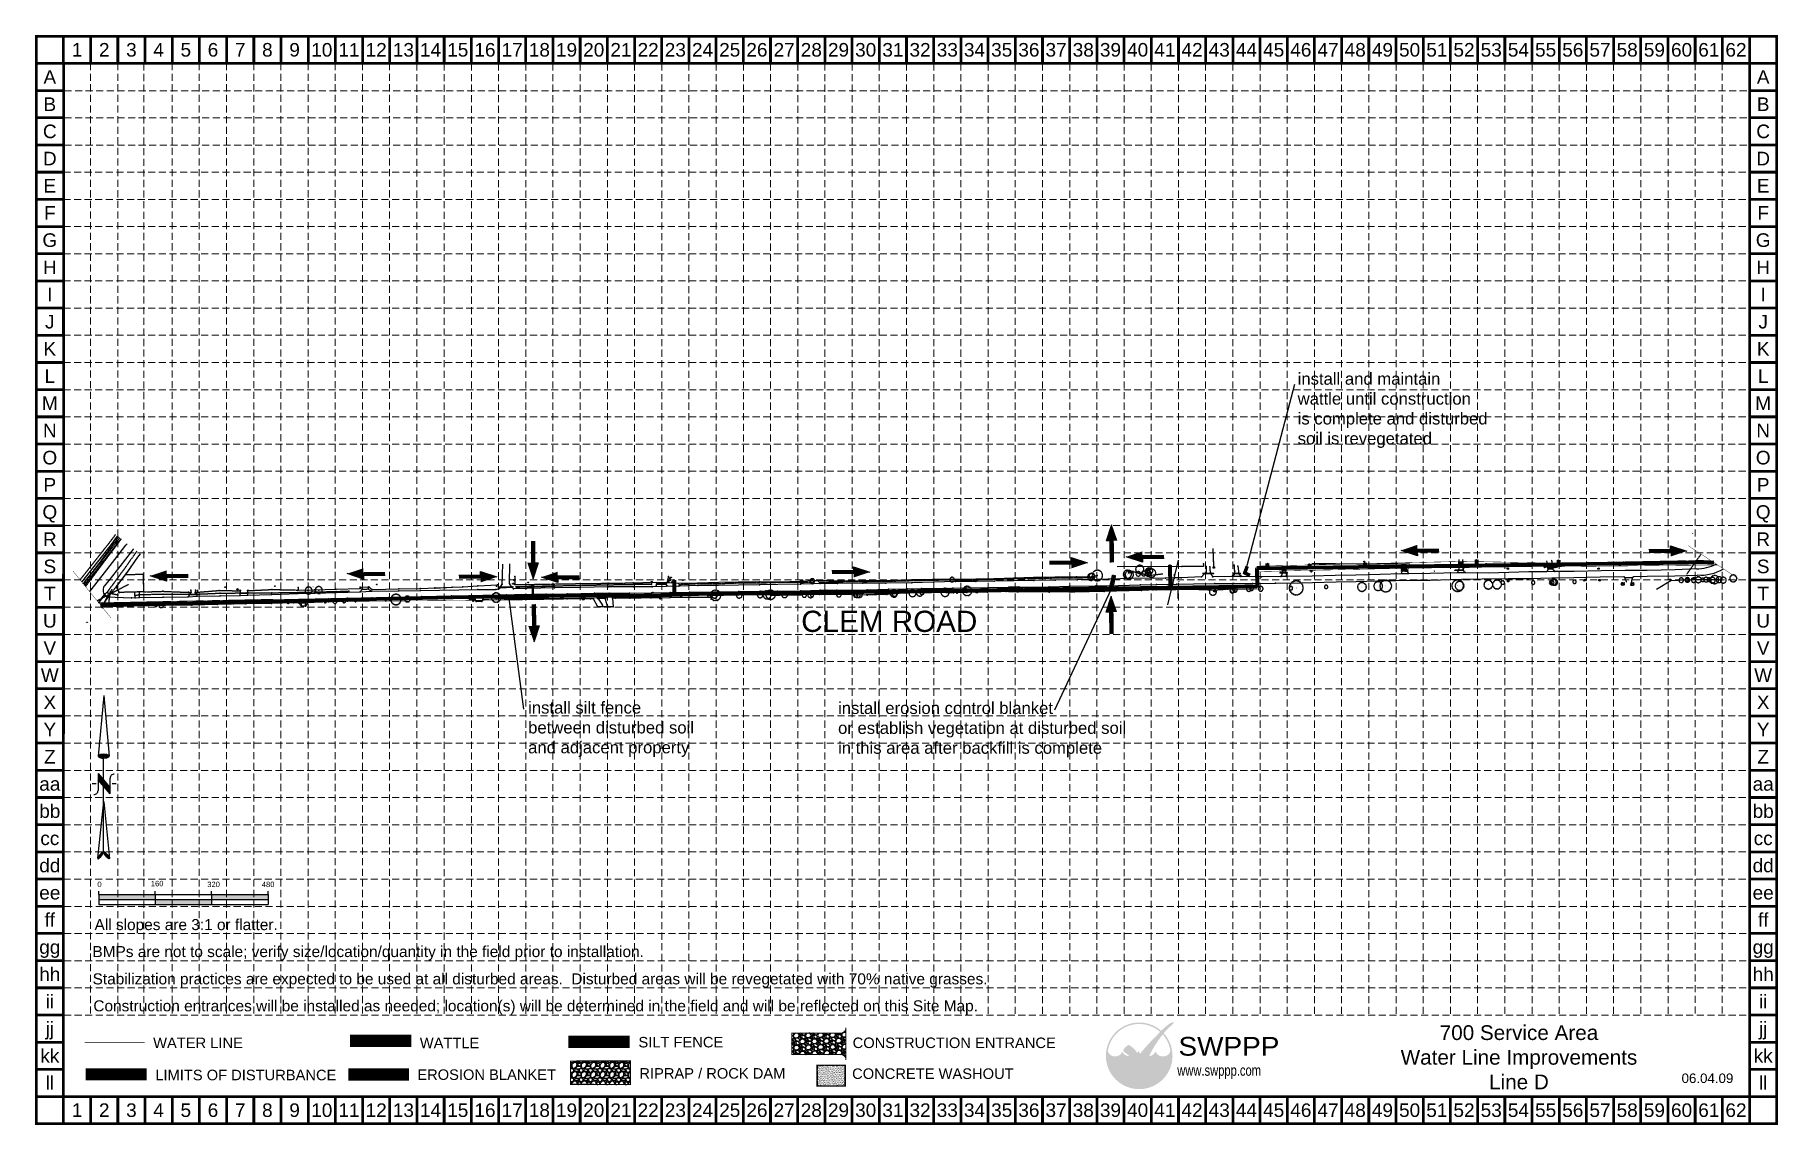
# Model space of a CAD drawing. Header units: inches. Extents: x 2601969 to 2606902, y 7033682 to 7036768.
import ezdxf
from ezdxf.enums import TextEntityAlignment as Align

# ---------------------------------------------------------------- set-up
doc = ezdxf.new("R2010")
doc.units = ezdxf.units.IN
doc.header["$MEASUREMENT"] = 0
for name, pattern in [('ACAD_ISO02W100', [15, 12, -3]), ('CREEK', [1.2, 1, -0.05, 0, -0.05, 0, -0.05, 0, -0.05]), ('DASHED', [0.8, 0.75, -0.05]), ('HIDDEN', [0.375, 0.25, -0.125]), ('PHANTOM', [2.1, 1.75, -0.05, 0.1, -0.05, 0.1, -0.05]), ('SCREEK', [1.04, 0.9, -0.035, 0, -0.035, 0, -0.035, 0, -0.035])]:
    doc.linetypes.add(name, pattern=pattern)
for name, color, linetype in [('ARROWS', 252, 'Continuous'), ('BASE', 7, 'Continuous'), ('CREEK', 170, 'CREEK'), ('DITCH', 7, 'SCREEK'), ('EASPH-PVMT', 7, 'Continuous'), ('EESMT', 7, 'DASHED'), ('EGAS', 50, 'DASHED'), ('EPVMT', 8, 'DASHED'), ('ESS', 7, 'DASHED'), ('ETEL', 33, 'DASHED'), ('EWAT', 150, 'DASHED'), ('EXSTSEW', 5, 'DASHED'), ('FENCE', 242, 'DASHED'), ('FTB', 202, 'DASHED'), ('GRID', 254, 'HIDDEN'), ('HATCH', 10, 'Continuous'), ('LEGEND', 7, 'Continuous'), ('LIMITS OF DISTURBANCE', 1, 'HIDDEN'), ('LOGO', 7, 'Continuous'), ('MONUMENT', 142, 'Continuous'), ('NARROW', 7, 'Continuous'), ('PWAT', 4, 'Continuous'), ('ROW', 252, 'PHANTOM'), ('SILT FENCE', 200, 'Continuous'), ('TREE', 250, 'Continuous'), ('TREET', 250, 'Continuous'), ('TREETEXT', 7, 'Continuous'), ('TREETXT', 7, 'Continuous')]:
    doc.layers.add(name, color=color, linetype=linetype)
doc.styles.add('LOGO1', font='ROCKEB.TTF', dxfattribs={"height": 25})
doc.styles.get("Standard").update_dxf_attribs({"font": 'ARIAL.TTF'})
doc.styles.add('UTIL', font='romans.shx', dxfattribs={"width": 0.9})
doc.linetypes.add('12IN-W', pattern='A,0.8,-0.05,0.8,-0.05,0.8,-0.1,["12%%34 W",UTIL,S=0.08,R=0,X=-0.1,Y=-0.04],-0.29', length=2.89)
doc.linetypes.add('16IN-W', pattern='A,0.8,-0.05,0.8,-0.05,0.8,-0.1,["16%%34 W",UTIL,S=0.08,R=0,X=-0.1,Y=-0.04],-0.29', length=2.89)
doc.linetypes.add('8IN-W', pattern='A,0.8,-0.05,0.8,-0.05,0.8,-0.125,["8%%34 W",UTIL,S=0.08,R=0,X=-0.1,Y=-0.04],-0.22', length=2.845)
doc.linetypes.add('ASPH-E', pattern='A,0.45,-0.05,0.9,[138,ltypeshp.shx,S=0.013,R=0,X=0,Y=0],0.45', length=1.85)
doc.linetypes.add('ASPH-E2', pattern='A,0.45,-0.05,0.9,[138,ltypeshp.shx,S=-0.013,R=0,X=0,Y=0],0.45', length=1.85)
doc.linetypes.add('BARBWIRE_1', pattern='A,1,-0.1,["X",Standard,S=0.075,R=0,X=-0.025,Y=-0.0375],-0.1', length=1.2)
doc.linetypes.add('BARBWIRE_2', pattern='A,1,-0.02,["X",Standard,S=0.075,R=0,X=-0.025,Y=-0.0375],-0.02', length=1.04)
doc.linetypes.add('BWF', pattern='A,0.9,-0.05,[135,ltypeshp.shx,S=0.03,R=0,X=0,Y=0],-0.05', length=1)
doc.linetypes.add('CHAINLINK_1', pattern='A,0.75,-0.1,[133,AECCLAND,S=0.0325,R=0,X=-0.0325,Y=0],-0.1,0.5', length=1.45)
doc.linetypes.add('CLF', pattern='A,0.87,-0.04,[133,ltypeshp.shx,S=0.025,R=0,X=0,Y=0],-0.09', length=1)
doc.linetypes.add('GAS', pattern='A,0.8,-0.05,0.8,-0.05,0.8,-0.12,["GAS",UTIL,S=0.08,R=0,X=-0.1,Y=-0.04],-0.15', length=2.77)
doc.linetypes.add('PIPE_RAIL', pattern='A,0.37,0,[133,ltypeshp.shx,S=0.015,R=0,X=0,Y=0],-0.03', length=0.4)
doc.linetypes.add('SLOPE2', pattern='A,0.65,-0.05,0.65,[139,ltypeshp.shx,S=-0.025,R=0,X=0,Y=0],0.025', length=1.375)
doc.linetypes.add('WF', pattern='A,0.85,-0.04,[136,ltypeshp.shx,S=0.038,R=0,X=0,Y=0],-0.11', length=1)

msp = doc.modelspace()

# ---------------------------------------------------------------- texts
at = {"color": 7}
for s, height, p in [('0', 15.3, (2602146.1, 7034355.7)), ('160', 15.31, (2602297.3, 7034358)), ('320', 15.31, (2602456.9, 7034355.7)), ('480', 15.31, (2602611.3, 7034355.7))]:
    msp.add_text(s, height=height, dxfattribs=at).set_placement(p)
at = {"insert": (2606168.3, 7033964.7), "char_height": 41.861, "width": 788.751, "attachment_point": 2}
msp.add_mtext('700 Service Area \\PWater Line Improvements \\PLine D', dxfattribs=at)
at = {"layer": 'BASE'}
for s, height, p in [('1', 38.5, (2602088.4, 7036725.3)), ('2', 38.5, (2602165.3, 7036725.3)), ('3', 38.5, (2602242.3, 7036725.3)), ('4', 38.5, (2602319.2, 7036725.3)), ('5', 38.5, (2602396.2, 7036725.3)), ('6', 38.5, (2602473.1, 7036725.3)), ('7', 38.5, (2602550.1, 7036725.3)), ('8', 38.5, (2602627, 7036725.3)), ('9', 38.5, (2602704, 7036725.3)), ('10', 38.48, (2602780.9, 7036725.3)), ('11', 38.48, (2602857.9, 7036725.3)), ('12', 38.48, (2602934.8, 7036725.3)), ('13', 38.48, (2603011.8, 7036725.3)), ('14', 38.48, (2603088.7, 7036725.3)), ('15', 38.48, (2603165.7, 7036725.3)), ('16', 38.48, (2603242.6, 7036725.3)), ('17', 38.48, (2603319.6, 7036725.3)), ('18', 38.48, (2603396.5, 7036725.3)), ('19', 38.48, (2603473.5, 7036725.3)), ('20', 38.48, (2603550.4, 7036725.3)), ('21', 38.48, (2603627.4, 7036725.3)), ('22', 38.48, (2603704.3, 7036725.3)), ('23', 38.48, (2603781.3, 7036725.3)), ('24', 38.48, (2603858.2, 7036725.3)), ('25', 38.48, (2603935.2, 7036725.3)), ('26', 38.48, (2604012.1, 7036725.3)), ('27', 38.48, (2604089.1, 7036725.3)), ('28', 38.48, (2604166, 7036725.3)), ('29', 38.48, (2604243, 7036725.3)), ('30', 38.48, (2604319.9, 7036725.3)), ('31', 38.48, (2604396.9, 7036725.3)), ('32', 38.48, (2604473.8, 7036725.3)), ('33', 38.48, (2604550.8, 7036725.3)), ('34', 38.48, (2604627.7, 7036725.3)), ('35', 38.48, (2604704.7, 7036725.3)), ('36', 38.48, (2604781.6, 7036725.3)), ('37', 38.48, (2604858.6, 7036725.3)), ('38', 38.48, (2604935.5, 7036725.3)), ('39', 38.48, (2605012.5, 7036725.3)), ('40', 38.48, (2605089.4, 7036725.3)), ('41', 38.48, (2605166.4, 7036725.3)), ('42', 38.48, (2605243.3, 7036725.3)), ('43', 38.48, (2605320.3, 7036725.3)), ('44', 38.48, (2605397.2, 7036725.3)), ('45', 38.48, (2605474.2, 7036725.3)), ('46', 38.48, (2605551.1, 7036725.3)), ('47', 38.48, (2605628.1, 7036725.3)), ('48', 38.48, (2605705, 7036725.3)), ('49', 38.48, (2605782, 7036725.3)), ('50', 38.48, (2605858.9, 7036725.3)), ('51', 38.48, (2605935.9, 7036725.3)), ('52', 38.48, (2606012.8, 7036725.3)), ('53', 38.48, (2606089.8, 7036725.3)), ('54', 38.48, (2606166.7, 7036725.3)), ('55', 38.48, (2606243.7, 7036725.3)), ('56', 38.48, (2606320.6, 7036725.3)), ('57', 38.48, (2606397.6, 7036725.3)), ('58', 38.48, (2606474.5, 7036725.3)), ('59', 38.48, (2606551.5, 7036725.3)), ('60', 38.48, (2606628.4, 7036725.3)), ('61', 38.48, (2606705.4, 7036725.3)), ('62', 38.48, (2606782.3, 7036725.3)), ('A', 38.5, (2602011.4, 7036648.4)), ('A', 38.5, (2606859.3, 7036648.4)), ('B', 38.5, (2602011.4, 7036571.4)), ('B', 38.5, (2606859.3, 7036571.4)), ('C', 38.5, (2602011.4, 7036494.5)), ('C', 38.5, (2606859.3, 7036494.5)), ('D', 38.5, (2602011.4, 7036417.5)), ('D', 38.5, (2606859.3, 7036417.5)), ('E', 38.5, (2602011.4, 7036340.6)), ('E', 38.5, (2606859.3, 7036340.6)), ('F', 38.5, (2602011.4, 7036263.6)), ('F', 38.5, (2606859.3, 7036263.6)), ('G', 38.5, (2602011.4, 7036186.7)), ('G', 38.5, (2606859.3, 7036186.7)), ('H', 38.5, (2602011.4, 7036109.7)), ('H', 38.5, (2606859.3, 7036109.7)), ('I', 38.5, (2602011.4, 7036032.8)), ('I', 38.5, (2606859.3, 7036032.8)), ('J', 38.5, (2602011.4, 7035955.8)), ('J', 38.5, (2606859.3, 7035955.8)), ('K', 38.5, (2602011.4, 7035878.9)), ('K', 38.5, (2606859.3, 7035878.9)), ('L', 38.5, (2602011.4, 7035801.9)), ('L', 38.5, (2606859.3, 7035801.9)), ('M', 38.5, (2602011.4, 7035725)), ('M', 38.5, (2606859.3, 7035725)), ('N', 38.5, (2602011.4, 7035648)), ('N', 38.5, (2606859.3, 7035648)), ('O', 38.5, (2602011.4, 7035571.1)), ('O', 38.5, (2606859.3, 7035571.1)), ('P', 38.5, (2602011.4, 7035494.1)), ('P', 38.5, (2606859.3, 7035494.1)), ('Q', 38.5, (2602011.4, 7035417.2)), ('Q', 38.5, (2606859.3, 7035417.2)), ('R', 38.5, (2602011.4, 7035340.2)), ('R', 38.5, (2606859.3, 7035340.2)), ('S', 38.5, (2602011.4, 7035263.3)), ('S', 38.5, (2606859.3, 7035263.3)), ('T', 38.5, (2602011.4, 7035186.3)), ('T', 38.5, (2606859.3, 7035186.3)), ('U', 38.5, (2602011.4, 7035109.4)), ('U', 38.5, (2606859.3, 7035109.4)), ('V', 38.5, (2602011.4, 7035032.4)), ('V', 38.5, (2606859.3, 7035032.4)), ('W', 38.5, (2602011.4, 7034955.5)), ('W', 38.5, (2606859.3, 7034955.5)), ('X', 38.5, (2602011.4, 7034878.5)), ('X', 38.5, (2606859.3, 7034878.5)), ('Y', 38.5, (2602011.4, 7034801.6)), ('Y', 38.5, (2606859.3, 7034801.6)), ('Z', 38.5, (2602011.4, 7034724.6)), ('Z', 38.5, (2606859.3, 7034724.6)), ('aa', 38.48, (2602011.4, 7034647.7)), ('aa', 38.48, (2606859.3, 7034647.7)), ('bb', 38.48, (2602011.4, 7034570.7)), ('bb', 38.48, (2606859.3, 7034570.7)), ('cc', 38.48, (2602011.4, 7034493.8)), ('cc', 38.48, (2606859.3, 7034493.8)), ('dd', 38.48, (2602011.4, 7034416.8)), ('dd', 38.48, (2606859.3, 7034416.8)), ('ee', 38.48, (2602011.4, 7034339.9)), ('ee', 38.48, (2606859.3, 7034339.9)), ('ff', 38.48, (2602011.4, 7034262.9)), ('ff', 38.48, (2606859.3, 7034262.9)), ('gg', 38.48, (2602011.4, 7034186)), ('gg', 38.48, (2606859.3, 7034186)), ('hh', 38.48, (2602011.4, 7034109)), ('hh', 38.48, (2606859.3, 7034109)), ('ii', 38.48, (2602011.4, 7034032.1)), ('ii', 38.48, (2606859.3, 7034032.1)), ('jj', 38.48, (2602011.4, 7033955.1)), ('jj', 38.48, (2606859.3, 7033955.1)), ('kk', 38.48, (2602011.4, 7033878.2)), ('kk', 38.48, (2606859.3, 7033878.2)), ('ll', 38.48, (2602011.4, 7033801.2)), ('ll', 38.48, (2606859.3, 7033801.2)), ('1', 38.5, (2602088.4, 7033724.3)), ('2', 38.5, (2602165.3, 7033724.3)), ('3', 38.5, (2602242.3, 7033724.3)), ('4', 38.5, (2602319.2, 7033724.3)), ('5', 38.5, (2602396.2, 7033724.3)), ('6', 38.5, (2602473.1, 7033724.3)), ('7', 38.5, (2602550.1, 7033724.3)), ('8', 38.5, (2602627, 7033724.3)), ('9', 38.5, (2602704, 7033724.3)), ('10', 38.48, (2602780.9, 7033724.3)), ('11', 38.48, (2602857.9, 7033724.3)), ('12', 38.48, (2602934.8, 7033724.3)), ('13', 38.48, (2603011.8, 7033724.3)), ('14', 38.48, (2603088.7, 7033724.3)), ('15', 38.48, (2603165.7, 7033724.3)), ('16', 38.48, (2603242.6, 7033724.3)), ('17', 38.48, (2603319.6, 7033724.3)), ('18', 38.48, (2603396.5, 7033724.3)), ('19', 38.48, (2603473.5, 7033724.3)), ('20', 38.48, (2603550.4, 7033724.3)), ('21', 38.48, (2603627.4, 7033724.3)), ('22', 38.48, (2603704.3, 7033724.3)), ('23', 38.48, (2603781.3, 7033724.3)), ('24', 38.48, (2603858.2, 7033724.3)), ('25', 38.48, (2603935.2, 7033724.3)), ('26', 38.48, (2604012.1, 7033724.3)), ('27', 38.48, (2604089.1, 7033724.3)), ('28', 38.48, (2604166, 7033724.3)), ('29', 38.48, (2604243, 7033724.3)), ('30', 38.48, (2604319.9, 7033724.3)), ('31', 38.48, (2604396.9, 7033724.3)), ('32', 38.48, (2604473.8, 7033724.3)), ('33', 38.48, (2604550.8, 7033724.3)), ('34', 38.48, (2604627.7, 7033724.3)), ('35', 38.48, (2604704.7, 7033724.3)), ('36', 38.48, (2604781.6, 7033724.3)), ('37', 38.48, (2604858.6, 7033724.3)), ('38', 38.48, (2604935.5, 7033724.3)), ('39', 38.48, (2605012.5, 7033724.3)), ('40', 38.48, (2605089.4, 7033724.3)), ('41', 38.48, (2605166.4, 7033724.3)), ('42', 38.48, (2605243.3, 7033724.3)), ('43', 38.48, (2605320.3, 7033724.3)), ('44', 38.48, (2605397.2, 7033724.3)), ('45', 38.48, (2605474.2, 7033724.3)), ('46', 38.48, (2605551.1, 7033724.3)), ('47', 38.48, (2605628.1, 7033724.3)), ('48', 38.48, (2605705, 7033724.3)), ('49', 38.48, (2605782, 7033724.3)), ('50', 38.48, (2605858.9, 7033724.3)), ('51', 38.48, (2605935.9, 7033724.3)), ('52', 38.48, (2606012.8, 7033724.3)), ('53', 38.48, (2606089.8, 7033724.3)), ('54', 38.48, (2606166.7, 7033724.3)), ('55', 38.48, (2606243.7, 7033724.3)), ('56', 38.48, (2606320.6, 7033724.3)), ('57', 38.48, (2606397.6, 7033724.3)), ('58', 38.48, (2606474.5, 7033724.3)), ('59', 38.48, (2606551.5, 7033724.3)), ('60', 38.48, (2606628.4, 7033724.3)), ('61', 38.48, (2606705.4, 7033724.3)), ('62', 38.48, (2606782.3, 7033724.3))]:
    msp.add_text(s, height=height, dxfattribs=at).set_placement(p, align=Align.MIDDLE_CENTER)
at = {"layer": 'BASE', "color": 7}
for s, height, p in [('All slopes are 3:1 or flatter.', 31.207, (2602137.9, 7034233.9)), ('BMPs are not to scale; verify size/location/quantity in the field prior to installation.', 31.207, (2602132, 7034157.6)), ('Stabilization practices are expected to be used at all disturbed areas.  Disturbed areas will be revegetated with 70%%% native grasses.', 31.2066, (2602132.5, 7034080.3)), ('Construction entrances will be installed as needed; location(s) will be determined in the field and will be reflected on this Site Map.', 31.2066, (2602134.6, 7034004))]:
    msp.add_text(s, height=height, dxfattribs=at).set_placement(p)
at = {"layer": 'BASE'}
msp.add_text('06.04.09', height=26.93, dxfattribs=at).set_placement((2606701.6, 7033801.2), align=Align.CENTER)
at = {"layer": 'EGAS', "color": 7}
for p in [(2603196.9, 7035167.5, 565.2), (2603311.2, 7035173.8, 563.9)]:
    msp.add_text('G.M.', height=2, dxfattribs=at).set_placement(p)
at = {"layer": 'LEGEND'}
for s, height, p in [('WATER LINE', 29.74, (2602303.8, 7033899.8)), ('WATTLE', 29.74, (2603058.3, 7033899.7)), ('SILT FENCE', 29.74, (2603676.9, 7033901.9)), ('CONSTRUCTION ENTRANCE', 29.742, (2604283, 7033900.1)), ('LIMITS OF DISTURBANCE', 29.742, (2602309.9, 7033808.9)), ('EROSION BLANKET', 29.742, (2603051.2, 7033810)), ('RIPRAP / ROCK DAM', 29.742, (2603679.5, 7033813.6)), ('CONCRETE WASHOUT', 29.742, (2604281.5, 7033812.7))]:
    msp.add_text(s, height=height, dxfattribs=at).set_placement(p)
at = {"layer": 'TREET', "char_height": 33.761, "width": 24584.155, "attachment_point": 1}
for s, insert in [('install and maintain \\Pwattle until construction \\Pis complete and disturbed \\Psoil is revegetated   ', (2605542.1, 7035811.2)), ('install silt fence \\Pbetween disturbed soil \\Pand adjacent property ', (2603364.8, 7034880.5)), ('install erosion control blanket \\Por establish vegetation at disturbed soil \\Pin this area after backfill is complete ', (2604241.7, 7034879.3))]:
    msp.add_mtext(s, dxfattribs=dict(at, insert=insert))
at = {"layer": 'TREETEXT'}
msp.add_text('WIS', height=2, dxfattribs=at).set_placement((2602545, 7035197.5, 562.8))
at = {"layer": 'TREETXT'}
for s, height, p in [('12"HB', 2, (2602739, 7035205.7, 567.1)), ('2-12"HB', 2, (2602749.2, 7035203.6, 567.1)), ('12"HB', 2, (2602767.7, 7035207.2, 568.2)), ('3-4"HB', 2, (2603185.3, 7035170.5, 566.2)), ('6"HB', 2, (2603278.9, 7035170.8, 565.4)), ('6"HB', 2, (2603517.5, 7035166.8, 563.8)), ('2-12"HB', 2, (2603526.2, 7035174.7, 564.8)), ('4"HB', 2, (2602301.3, 7035149.6, 555.6)), ('8"HB', 2, (2602333, 7035145.9, 556)), ('4"HB', 2, (2602787.5, 7035157.7, 567.8)), ('8"HB', 2, (2602814.9, 7035155.6, 568.2)), ('6"HB', 2, (2602841.2, 7035157.7, 568.4)), ('18"HB', 2, (2602986.3, 7035151.4, 568.3)), ('10"HB', 2, (2603018.5, 7035159.9, 568.1)), ('16"BDA', 2, (2603270.1, 7035158.6, 565.2)), ('CLEM ROAD', 60, (2604137.5, 7035077.8, 17045.3))]:
    msp.add_text(s, height=height, dxfattribs=at).set_placement(p)

# ---------------------------------------------------------------- blocks, each defined once
blk = doc.blocks.new('treet')
at = {"layer": 'TREET', "const_width": 0.5}
blk.add_lwpolyline([(-0.25, 0, 1), (0.25, 0, 1)], format="xyb", close=True, dxfattribs=at)
blk = doc.blocks.new('North Arrow')
at = {"layer": 'NARROW'}
for p, q in [((0, 0), (22.36, 2)), ((0, 0), (22.33, -2.02)), ((28.77, -2.09), (34.02, 2.32)), ((36.18, 2.33), (30.46, 2.33)), ((36.16, 2.32), (31.04, -2.09)), ((32.43, 3.06), (32.43, 4.63)), ((39.1, 0.01), (59.96, 2.11)), ((31.2, -0.05), (21.66, -0.05)), ((21.66, -0.05), (21.66, -0.05)), ((28.77, -2.09), (34.95, -2.09)), ((32.43, -4.26), (32.43, -2.8)), ((57.45, -0.05), (33.41, -0.05)), ((59.83, -2.14), (39.04, -0.01)), ((57.69, -0.03), (57.77, -0.01)), ((57.77, -0.05), (57.69, -0.03))]:
    blk.add_line(p, q, dxfattribs=at)
blk.add_lwpolyline([(22.36, -2.03), (22.59, -1.93, 0.091577), (22.87, -1.44, 0.048306), (23.03, -0.75), (23.07, -0.01), (23.01, 0.82, 0.048306), (22.87, 1.42, 0.091577), (22.59, 1.91), (22.36, 2.01), (22.14, 1.91, 0.091577), (21.86, 1.42, 0.048306), (21.72, 0.82), (21.66, -0.01), (21.72, -0.83, 0.048306), (21.86, -1.44, 0.091577), (22.14, -1.93)], format="xyb", close=True, dxfattribs=at)
for points in [[(57.46, -0.03), (57.44, 0.08, -0.066818), (57.67, 0.47, -0.03073), (58.01, 0.84), (58.52, 1.29), (59.07, 1.7, -0.03073), (59.5, 1.95, -0.066818), (59.93, 2.1), (60.04, 2.06)], [(60.04, 2.06), (60.05, 1.95, -0.066818), (59.82, 1.56, -0.03073), (59.43, 1.14), (58.97, 0.74), (58.42, 0.33, -0.03073), (57.99, 0.08, -0.036692), (57.76, -0.02)], [(57.46, -0.04), (57.44, -0.15, 0.066818), (57.67, -0.54, 0.03073), (58.01, -0.9), (58.52, -1.36), (59.07, -1.77, 0.03073), (59.5, -2.02, 0.066818), (59.93, -2.17), (60.04, -2.13)], [(60.04, -2.13), (60.05, -2.01, 0.066818), (59.82, -1.63, 0.03073), (59.43, -1.2), (58.97, -0.8), (58.42, -0.4, 0.03073), (57.99, -0.15, 0.036692), (57.76, -0.05)]]:
    blk.add_lwpolyline(points, format="xyb", dxfattribs=at)
for centre, start, end in [((30.46, 3.86), 178.8769, 270), ((34.95, -3.62), 358.8769, 90)]:
    blk.add_arc(centre, 1.53, start, end, dxfattribs=at)
for points in [[(23.03, -0.76), (21.67, -0.05), (23.07, -0.05), (21.72, 0.82)], [(23.07, -0.05), (21.72, 0.82), (23.02, 0.75), (21.85, 1.42)], [(23.02, 0.75), (21.85, 1.42), (22.87, 1.44), (22.14, 1.91)], [(22.87, 1.44), (22.14, 1.91), (22.59, 1.91), (22.36, 2)], [(31.05, -2.09), (36.15, 2.36), (28.75, -2.06), (34.01, 2.36)], [(57.44, 0.08), (57.7, -0.01), (57.5, 0.21), (57.77, -0.01)], [(57.45, -0.04), (57.69, -0.02), (57.44, 0.08), (57.7, -0.01)], [(57.5, 0.21), (57.77, -0.01), (57.6, 0.39), (57.94, 0.06)], [(57.6, 0.39), (57.94, 0.06), (57.68, 0.5), (58.07, 0.13)], [(57.68, 0.5), (58.07, 0.13), (57.84, 0.66), (58.29, 0.26)], [(57.84, 0.66), (58.29, 0.26), (58.03, 0.86), (58.52, 0.41)], [(58.03, 0.86), (58.52, 0.41), (58.26, 1.07), (58.73, 0.57)], [(58.26, 1.07), (58.73, 0.57), (58.52, 1.3), (59.05, 0.81)], [(58.52, 1.3), (59.05, 0.81), (58.7, 1.42), (59.26, 0.99)], [(59.26, 1), (58.69, 1.42), (59.45, 1.15), (59, 1.65)], [(59.45, 1.15), (59, 1.65), (59.62, 1.34), (59.28, 1.82)], [(59.62, 1.34), (59.28, 1.82), (59.81, 1.55), (59.49, 1.95)], [(59.81, 1.55), (59.49, 1.95), (59.93, 1.73), (59.69, 2.04)], [(59.93, 1.73), (59.69, 2.04), (60.05, 1.94), (59.93, 2.1)], [(60.05, 1.94), (59.93, 2.1), (60.04, 2.06)], [(22.87, -1.44), (21.72, -0.87), (23.03, -0.76), (21.67, -0.05)], [(22.58, -1.93), (21.86, -1.45), (22.87, -1.44), (21.72, -0.87)], [(22.36, -2.01), (22.14, -1.93), (22.58, -1.93), (21.86, -1.45)], [(57.44, -0.14), (57.69, -0.02), (57.45, -0.04), (57.69, -0.02)], [(57.46, -0.19), (57.7, -0.03), (57.44, -0.14), (57.69, -0.02)], [(57.53, -0.33), (57.76, -0.05), (57.46, -0.19), (57.7, -0.03)], [(57.63, -0.48), (57.9, -0.1), (57.53, -0.33), (57.76, -0.05)], [(57.78, -0.66), (58.09, -0.2), (57.63, -0.48), (57.9, -0.1)], [(57.97, -0.87), (58.34, -0.35), (57.78, -0.66), (58.09, -0.2)], [(58.24, -1.11), (58.61, -0.54), (57.97, -0.87), (58.34, -0.35)], [(58.61, -1.43), (58.93, -0.77), (58.24, -1.11), (58.61, -0.54)], [(58.91, -1.64), (59.2, -1), (58.61, -1.43), (58.93, -0.77)], [(59.12, -1.79), (59.57, -1.36), (58.92, -1.65), (59.2, -1.01)], [(59.35, -1.93), (59.81, -1.62), (59.12, -1.79), (59.57, -1.36)], [(59.54, -1.32), (59.41, -1.18), (59.21, -1.01)], [(59.58, -2.05), (59.93, -1.79), (59.35, -1.93), (59.81, -1.62)], [(59.78, -2.13), (60.05, -2.01), (59.58, -2.05), (59.93, -1.79)], [(59.92, -2.17), (60.04, -2.13), (59.78, -2.13), (60.05, -2.01)]]:
    blk.add_solid(points, dxfattribs=at)
blk = doc.blocks.new('new logo')
at = {"layer": 'LOGO'}
h = blk.add_hatch(color=170, dxfattribs=at)
h.paths.add_polyline_path([(67.4, 44.1), (66.8, 44.7), (66.3, 45.2), (66, 45.8), (65.5, 46.4), (65.1, 47.2), (64.7, 47.9), (64.4, 48.5), (64.2, 49), (63.9, 49.6), (63.7, 50.1), (63.3, 51), (62.9, 52), (62.6, 52.8), (62.4, 53.3), (62.2, 53.7), (62.1, 54.2), (61.9, 54.7), (61.7, 55.2), (61.5, 55.7), (61.3, 56.3), (61, 56.8), (60.8, 57.4), (60.5, 57.9), (60.2, 58.5), (60, 59.1), (59.7, 59.6), (59.3, 60.2), (59, 60.8), (58.7, 61.3), (58.3, 61.9), (58, 62.4), (57.6, 62.9), (57.3, 63.4), (56.9, 63.9), (56.6, 64.3), (56.3, 64.7), (55.9, 65.1), (55.6, 65.5), (55.2, 65.9), (54.9, 66.2), (54, 66.2), (52.9, 66.3), (52, 66.5), (51.5, 66.6), (50.9, 66.8), (50.3, 67), (49.4, 67.4), (48.3, 67.9), (47.3, 68.6), (46.5, 69.3), (45.7, 70), (45, 70.8), (44.4, 71.5), (44, 72.2), (43.6, 72.7), (43.4, 72.9), (43.2, 73.2), (43.1, 73.4), (43, 73.5), (42.8, 73.7), (42.7, 73.7), (42.7, 73.8), (42.6, 73.8), (42.5, 73.7), (42.5, 73.6), (42.4, 73.5), (42.4, 73.4), (42.3, 73.2), (42.2, 72.8), (42, 72.1), (41.7, 71.5), (41.4, 70.9), (41, 70.3), (40.5, 69.8), (40, 69.2), (39.4, 68.7), (38.8, 68.2), (38.1, 67.7), (37.3, 67.3), (36.5, 66.9), (35.7, 66.6), (34.9, 66.3), (34, 66.1), (33, 66), (31.9, 65.9), (30.8, 65.9), (29.6, 65.9), (28.6, 66), (27.6, 66.1), (26.7, 66.4), (25.8, 66.7), (25, 67.1), (24.1, 67.6), (23.2, 68.2), (22.4, 68.9), (21.8, 69.5), (21.4, 69.9), (21, 70.4), (20.6, 70.9), (20.2, 71.5), (19.9, 72.1), (19.5, 72.9), (19.2, 73.8), (18.9, 74.8, -0.595729), (106.3, 106.8), (107, 107.5), (107.5, 108), (108.1, 108.6, 37.93689), (112.3, 104.5), (112.1, 104.2), (111.6, 103.7), (111.1, 103.1), (110.6, 102.5, -0.146449), (123.6, 75), (123.3, 74.5), (123.1, 74), (122.9, 73.5), (122.8, 73.1), (122.5, 72.4), (122.2, 71.7), (121.9, 71.1), (121.5, 70.5), (121.1, 70), (120.7, 69.5), (120.2, 69), (119.6, 68.6), (119, 68.1), (118.4, 67.7), (117.8, 67.4), (117.1, 67), (116.5, 66.7), (115.8, 66.5), (115, 66.3), (114.3, 66.1), (113.5, 66), (112.7, 65.9), (111.9, 65.8), (111.1, 65.8), (110.3, 65.8), (109.4, 65.9), (108.6, 66), (107.7, 66.2), (106.8, 66.4), (105.9, 66.7), (105.1, 67.1), (104.3, 67.5), (103.5, 68), (102.8, 68.6), (102.1, 69.3), (101.4, 70), (100.8, 70.7), (100.2, 71.4), (99.8, 72), (99.5, 72.5), (99.4, 72.8), (99.3, 73), (99.1, 73.2), (99, 73.4), (98.9, 73.5), (98.8, 73.6), (98.7, 73.6), (98.6, 73.6), (98.5, 73.5), (98.4, 73.4), (98.4, 73.3), (98.3, 73.2), (98.2, 73), (98.1, 72.8), (97.8, 72.4), (97.4, 71.8), (96.9, 71.1), (96.4, 70.5), (95.9, 70.1), (95.4, 69.6), (94.8, 69.1), (94.2, 68.6), (93.5, 68.2), (92.8, 67.7), (91.9, 67.3), (91, 66.9), (90.1, 66.6), (89.4, 66.4), (88.6, 66.2), (87.8, 66.1), (87.6, 65.6), (87.4, 65.1), (87.1, 64.4), (86.9, 63.8), (86.6, 63), (86.3, 62.2), (85.9, 61.3), (85.6, 60.4), (85.3, 59.5), (84.9, 58.6), (84.6, 57.7), (84.2, 56.7), (83.9, 55.8), (83.5, 54.9), (83.2, 54), (82.9, 53.2), (82.6, 52.4), (82.3, 51.6), (82.1, 51), (81.9, 50.3), (81.6, 49.8), (81.3, 48.9), (80.9, 48.1), (80.5, 47.3), (80.1, 46.6), (79.6, 45.9), (79.1, 45.4), (78.6, 44.8), (78.1, 44.3), (77.6, 43.9), (77, 43.5), (76.5, 43.1), (75.9, 42.8), (75.3, 42.6), (74.6, 42.3), (73.7, 42.1), (73, 41.9), (72.2, 41.9), (71.6, 42), (70.9, 42.2), (70.1, 42.5), (69.4, 42.8), (68.7, 43.1), (68, 43.5)])
h.paths.add_polyline_path([(71.8, 72), (70.7, 73.9), (70.1, 75.2), (69.7, 74.3), (68.7, 72.6), (67.9, 71.7), (67.9, 71.5), (68.1, 71.2), (68.3, 71), (68.4, 70.8), (68.5, 70.6), (68.7, 70.4), (68.8, 70.2), (68.9, 70.1), (69, 70), (69.1, 69.8), (69.3, 69.7), (69.4, 69.7), (69.5, 69.6), (69.6, 69.5), (69.7, 69.5), (69.8, 69.4), (69.9, 69.4), (70.1, 69.3), (70.2, 69.3), (70.3, 69.2), (70.4, 69.2), (70.5, 69.2), (70.6, 69.2), (70.8, 69.2), (70.9, 69.2), (71, 69.2), (71.1, 69.2), (71.2, 69.2), (71.3, 69.2), (71.4, 69.2), (71.5, 69.2), (71.6, 69.2), (71.7, 69.3), (71.8, 69.3), (71.9, 69.3), (72, 69.4), (72.1, 69.5), (72.2, 69.5), (72.3, 69.6), (72.5, 69.6), (72.6, 69.7), (72.7, 69.8), (72.8, 69.9), (72.9, 70), (73, 70.1), (73.1, 70.2), (73.2, 70.3), (73.3, 70.4), (72.5, 71.1)], flags=17)
blk.add_hatch(color=240, dxfattribs=at).paths.add_polyline_path([(117.7, 117.3), (118.9, 118.2), (119.8, 118.9), (120.6, 119.5), (121.3, 119.9), (121.9, 120.3), (122.4, 120.6), (122.8, 120.9), (123.1, 121.1), (123.4, 121.3), (123.7, 121.4), (124, 121.6), (124.2, 121.7), (124.4, 121.8), (124.6, 121.9), (124.8, 121.9), (125, 122), (125.2, 122.1), (125.4, 122.2), (125.6, 122.2), (125.8, 122.3), (125.9, 122.4), (126.1, 122.4), (126.3, 122.5), (126.4, 122.5), (126.6, 122.6), (126.7, 122.6), (126.8, 122.7), (126.9, 122.7), (127.1, 122.7), (127.2, 122.8), (127.3, 122.8), (127.4, 122.8), (127.5, 122.8), (127.6, 122.8), (127.7, 122.8), (127.8, 122.8), (127.9, 122.8), (128, 122.8), (128.1, 122.8), (128.1, 122.8), (128.2, 122.8), (128.3, 122.8), (128.4, 122.8), (128.4, 122.7), (128.5, 122.7), (128.5, 122.7), (128.6, 122.7), (128.6, 122.6), (128.7, 122.6), (128.7, 122.6), (128.7, 122.5), (128.7, 122.5), (128.8, 122.4), (128.8, 122.4), (128.8, 122.3), (128.8, 122.3), (128.8, 122.2), (128.8, 122.1), (128.8, 122.1), (128.8, 122), (128.8, 121.9), (128.8, 121.8), (128.8, 121.8), (128.8, 121.7), (128.8, 121.6), (128.7, 121.5), (128.7, 121.4), (128.7, 121.3), (128.6, 121.3), (128.6, 121.2), (128.5, 121.1), (128.4, 121), (128.4, 120.8), (128.3, 120.7), (128.2, 120.6), (128.1, 120.4), (128, 120.3), (127.8, 120.1), (127.7, 120), (127.6, 119.8), (127.4, 119.6), (127.3, 119.4), (127.1, 119.2), (126.8, 119), (126.6, 118.8), (126.3, 118.5), (125.9, 118.2), (125.5, 117.9), (125.1, 117.5), (124.6, 117), (124, 116.6), (123.5, 116.1), (122.9, 115.6), (122.3, 115.1), (121.7, 114.5), (121.1, 114), (120.6, 113.5), (120, 113), (119.5, 112.5), (119, 112), (118.5, 111.5), (118, 111), (117.5, 110.5), (117, 109.9), (116.5, 109.4), (116, 108.8), (115.5, 108.3), (115, 107.7), (114.5, 107.1), (114, 106.6), (113.5, 106), (113, 105.4), (112.5, 104.8), (112.1, 104.2), (111.6, 103.7), (111.1, 103.1), (110.6, 102.4), (110.1, 101.8), (109.6, 101.1), (109, 100.4), (108.5, 99.7), (107.9, 98.9), (107.3, 98.1), (106.7, 97.3), (106, 96.4), (105.4, 95.6), (104.8, 94.7), (104.2, 93.9), (103.6, 93.1), (103.1, 92.3), (102.5, 91.5), (102, 90.6), (101.4, 89.8), (100.9, 89), (100.3, 88.2), (99.8, 87.3), (99.2, 86.5), (98.6, 85.6), (98.1, 84.7), (97.5, 83.8), (96.9, 82.9), (96.4, 82), (95.9, 81.1), (95.4, 80.3), (94.9, 79.5), (94.5, 78.7), (94, 78), (93.6, 77.2), (93.2, 76.5), (92.8, 75.8), (92.4, 75), (92, 74.3), (91.6, 73.5), (91.2, 72.8), (90.8, 72), (90.4, 71.3), (90, 70.6), (89.6, 69.9), (89.3, 69.3), (89, 68.7), (88.8, 68.2), (88.5, 67.7), (88.3, 67.3), (88.1, 66.9), (88, 66.5), (87.8, 66.1), (87.6, 65.6), (87.4, 65.1), (87.1, 64.4), (86.9, 63.8), (86.6, 63), (86.3, 62.2), (85.9, 61.3), (85.6, 60.4), (85.3, 59.5), (84.9, 58.6), (84.6, 57.7), (84.2, 56.7), (83.9, 55.8), (83.5, 54.9), (83.2, 54), (82.9, 53.2), (82.6, 52.4), (82.3, 51.6), (82.1, 51), (81.9, 50.3), (81.6, 49.8), (81.4, 49.2), (81.2, 48.7), (81, 48.3), (80.8, 47.9), (80.6, 47.5), (80.4, 47.1), (80.2, 46.7), (80, 46.4), (79.7, 46.1), (79.5, 45.8), (79.2, 45.5), (79, 45.2), (78.7, 44.9), (78.5, 44.7), (78.2, 44.4), (78, 44.2), (77.7, 44), (77.4, 43.8), (77.2, 43.6), (76.9, 43.4), (76.6, 43.2), (76.3, 43), (76, 42.9), (75.7, 42.7), (75.5, 42.6), (75.2, 42.5), (74.9, 42.4), (74.6, 42.3), (74.3, 42.2), (74, 42.1), (73.8, 42.1), (73.5, 42), (73.2, 42), (73, 41.9), (72.7, 41.9), (72.5, 41.9), (72.2, 41.9), (72, 42), (71.8, 42), (71.5, 42.1), (71.3, 42.1), (71.1, 42.2), (70.8, 42.2), (70.6, 42.3), (70.4, 42.4), (70.1, 42.5), (69.9, 42.6), (69.6, 42.7), (69.4, 42.8), (69.2, 42.9), (68.9, 43), (68.7, 43.1), (68.5, 43.2), (68.2, 43.4), (68, 43.6), (67.8, 43.7), (67.6, 43.9), (67.4, 44.1), (67.2, 44.3), (67, 44.5), (66.8, 44.7), (66.6, 44.9), (66.5, 45.1), (66.3, 45.4), (66.1, 45.6), (65.9, 45.9), (65.7, 46.2), (65.4, 46.6), (65.2, 47), (65, 47.4), (64.7, 47.9), (64.4, 48.5), (64.2, 49), (63.9, 49.6), (63.7, 50.1), (63.4, 50.7), (63.2, 51.3), (63, 51.8), (62.8, 52.3), (62.6, 52.8), (62.4, 53.3), (62.2, 53.7), (62.1, 54.2), (61.9, 54.7), (61.7, 55.2), (61.5, 55.7), (61.3, 56.3), (61, 56.8), (60.8, 57.4), (60.5, 57.9), (60.2, 58.5), (60, 59.1), (59.7, 59.6), (59.3, 60.2), (59, 60.8), (58.7, 61.3), (58.3, 61.9), (58, 62.4), (57.6, 62.9), (57.3, 63.4), (56.9, 63.9), (56.6, 64.3), (56.3, 64.7), (55.9, 65.1), (55.6, 65.5), (55.2, 65.9), (54.9, 66.3), (54.5, 66.6), (54.1, 67), (53.7, 67.4), (53.3, 67.8), (52.8, 68.1), (52.4, 68.5), (51.9, 68.9), (51.4, 69.3), (50.9, 69.7), (50.5, 70), (50, 70.4), (49.5, 70.8), (49.1, 71.1), (48.7, 71.5), (48.2, 71.8), (47.8, 72.1), (47.5, 72.4), (47.1, 72.7), (46.8, 72.9), (46.6, 73.1), (46.3, 73.3), (46.1, 73.5), (45.9, 73.6), (45.7, 73.8), (45.6, 73.9), (45.5, 74), (45.3, 74.2), (45.2, 74.3), (45.1, 74.4), (45, 74.6), (45, 74.7), (44.9, 74.8), (44.8, 75), (44.8, 75.1), (44.8, 75.2), (44.7, 75.4), (44.7, 75.5), (44.7, 75.7), (44.7, 75.8), (44.7, 76), (44.7, 76.1), (44.7, 76.3), (44.8, 76.4), (44.8, 76.6), (44.9, 76.7), (44.9, 76.9), (45, 77.1), (45.1, 77.2), (45.2, 77.4), (45.3, 77.6), (45.4, 77.8), (45.6, 78), (45.7, 78.2), (45.9, 78.5), (46.1, 78.7), (46.3, 79), (46.6, 79.3), (46.8, 79.5), (47.1, 79.8), (47.3, 80.1), (47.6, 80.4), (47.9, 80.7), (48.2, 81), (48.5, 81.3), (48.8, 81.6), (49.2, 81.9), (49.5, 82.2), (49.8, 82.5), (50.1, 82.7), (50.4, 83), (50.7, 83.2), (51, 83.4), (51.2, 83.6), (51.5, 83.8), (51.7, 83.9), (51.9, 84.1), (52.1, 84.2), (52.2, 84.3), (52.4, 84.4), (52.5, 84.5), (52.7, 84.5), (52.8, 84.6), (53, 84.6), (53.1, 84.6), (53.2, 84.7), (53.3, 84.7), (53.5, 84.7), (53.6, 84.7), (53.7, 84.7), (53.8, 84.7), (54, 84.7), (54.1, 84.6), (54.2, 84.6), (54.3, 84.5), (54.5, 84.5), (54.6, 84.4), (54.7, 84.4), (54.9, 84.3), (55, 84.2), (55.2, 84.1), (55.3, 84.1), (55.5, 84), (55.7, 83.9), (55.9, 83.7), (56.1, 83.6), (56.4, 83.4), (56.7, 83.2), (57, 83), (57.3, 82.8), (57.7, 82.5), (58, 82.3), (58.4, 82), (58.8, 81.7), (59.2, 81.4), (59.6, 81.1), (60, 80.8), (60.4, 80.5), (60.8, 80.2), (61.2, 79.9), (61.5, 79.6), (61.9, 79.3), (62.3, 78.9), (62.6, 78.6), (63, 78.3), (63.3, 77.9), (63.7, 77.5), (64, 77.2), (64.3, 76.8), (64.6, 76.4), (64.9, 76), (65.2, 75.6), (65.5, 75.2), (65.8, 74.8), (66.1, 74.4), (66.4, 74), (66.7, 73.6), (66.9, 73.2), (67.2, 72.8), (67.4, 72.5), (67.6, 72.1), (67.8, 71.8), (67.9, 71.5), (68.1, 71.2), (68.3, 71), (68.4, 70.8), (68.5, 70.6), (68.7, 70.4), (68.8, 70.2), (68.9, 70.1), (69, 70), (69.1, 69.8), (69.3, 69.7), (69.4, 69.7), (69.5, 69.6), (69.6, 69.5), (69.7, 69.5), (69.8, 69.4), (69.9, 69.4), (70.1, 69.3), (70.2, 69.3), (70.3, 69.2), (70.4, 69.2), (70.5, 69.2), (70.6, 69.2), (70.8, 69.2), (70.9, 69.2), (71, 69.2), (71.1, 69.2), (71.2, 69.2), (71.3, 69.2), (71.4, 69.2), (71.5, 69.2), (71.6, 69.2), (71.7, 69.3), (71.8, 69.3), (71.9, 69.3), (72, 69.4), (72.1, 69.5), (72.2, 69.5), (72.3, 69.6), (72.5, 69.6), (72.6, 69.7), (72.7, 69.8), (72.8, 69.9), (72.9, 70), (73, 70.1), (73.1, 70.2), (73.2, 70.3), (73.3, 70.5), (73.5, 70.6), (73.6, 70.8), (73.7, 70.9), (73.9, 71.1), (74, 71.3), (74.2, 71.5), (74.3, 71.8), (74.5, 72), (74.7, 72.3), (74.9, 72.6), (75.1, 72.8), (75.3, 73.1), (75.6, 73.5), (75.8, 73.8), (76.1, 74.1), (76.4, 74.5), (76.7, 74.9), (77, 75.3), (77.3, 75.7), (77.7, 76.1), (78, 76.5), (78.4, 77), (78.8, 77.4), (79.2, 77.9), (79.6, 78.4), (80, 78.9), (80.5, 79.5), (81, 80), (81.5, 80.6), (82, 81.1), (82.5, 81.7), (83, 82.3), (83.6, 82.9), (84.1, 83.5), (84.7, 84.1), (85.2, 84.7), (85.7, 85.3), (86.2, 85.8), (86.7, 86.4), (87.2, 86.9), (87.7, 87.4), (88.1, 87.9), (88.6, 88.5), (89.1, 89), (89.5, 89.5), (90, 90.1), (90.5, 90.6), (91, 91.2), (91.5, 91.7), (92.1, 92.3), (92.6, 92.9), (93.2, 93.5), (93.8, 94.1), (94.4, 94.8), (95, 95.4), (95.6, 96), (96.3, 96.7), (96.9, 97.3), (97.6, 98), (98.2, 98.6), (98.8, 99.2), (99.4, 99.8), (100, 100.3), (100.5, 100.9), (101.1, 101.4), (101.6, 102), (102.1, 102.5), (102.7, 103.1), (103.2, 103.6), (103.7, 104.1), (104.2, 104.7), (104.8, 105.2), (105.3, 105.8), (105.9, 106.3), (106.4, 106.9), (107, 107.5), (107.5, 108), (108.1, 108.6), (108.7, 109.2), (109.3, 109.8), (109.9, 110.3), (110.4, 110.9), (111, 111.5), (111.6, 112), (112.2, 112.6), (112.8, 113.1), (113.4, 113.6), (114, 114.2), (114.6, 114.7), (115.3, 115.3), (116, 115.9), (116.8, 116.6)])
at = {"layer": 'LOGO', "style": 'LOGO1'}
for s, height, width, p in [('SWPPP', 31.32, 1.115, (137, 67)), ('www.swppp.com', 18.112, 0.77, (135, 33.4))]:
    blk.add_text(s, height=height, dxfattribs=dict(at, width=width)).set_placement(p)
blk = doc.blocks.new('A$C33723172')
at = {"layer": 'ARROWS', "color": 7}
for p, q in [((11.1, 24.5), (5.5, 10.2)), ((7.8, 9.3), (0, 0)), ((5.5, 10.2), (7.8, 9.3))]:
    blk.add_line(p, q, dxfattribs=at)
for points in [[(11.1, 24.5), (8.8, 25.4), (5.5, 10.2), (3.1, 11.2)], [(0.7, 12.1), (7.8, 9.3), (0, 0), (7.8, 9.3)]]:
    blk.add_solid(points, dxfattribs=at)

# ---------------------------------------------------------------- hatches: boundary and pattern name
h = msp.add_hatch(color=7)
h.paths.add_polyline_path([(2602309.8, 7034320.3), (2602309.8, 7034334.7), (2602150.3, 7034334.7), (2602150.3, 7034320.3)])
h.paths.add_polyline_path([(2602309.8, 7034320.3), (2602309.8, 7034306), (2602469.3, 7034306), (2602469.3, 7034320.3)])
h.paths.add_polyline_path([(2602469.3, 7034334.7), (2602469.3, 7034320.3), (2602628.9, 7034320.3), (2602628.9, 7034334.7)])
at = {"layer": 'BASE'}
h = msp.add_hatch(dxfattribs=at)
h.set_pattern_fill('AR-SAND', color=30, scale=2.47843, style=0)
h.set_pattern_definition([(37.5, (2606129.3706, 7033621.0334), (-0.1449127, 4.432549), [0, -3.496674, 0, -3.910754, 0, -3.7382205]), (7.5, (2606129.3706, 7033621.0334), (4.071271, 6.492187), [0, -1.8863636, 0, -3.1516075, 0, -1.207733]), (327.5, (2606126.541, 7033621.0334), (7.163907, 0.013018), [0, -1.150222, 0, -4.140798, 0, -5.406042]), (317.5, (2606126.541, 7033621.0334), (6.915424, 2.019043), [0, -0.575111, 0, -2.714523, 0, -3.1055986])])
h.paths.add_polyline_path([(2604261.5, 7033793.6), (2604261.5, 7033851.1), (2604182.7, 7033851.1), (2604182.7, 7033793.6)])
at = {"layer": 'LEGEND'}
h = msp.add_hatch(dxfattribs=at)
h.set_pattern_fill('GRAVEL', color=23, scale=24.182649, angle=-43.9343, style=0)
h.set_pattern_definition([(184.078545, (2570308.6819, 7019282.6654), (-290.32681718, -22.50364845), [3.253437, -322.090836]), (141.0354448, (2570305.4367, 7019282.434), (225.756260146, -183.929858864), [5.583, -552.716822]), (88.576145, (2570301.0957, 7019285.9448), (-10.41802923, -359.349948727), [3.936645, -389.728352]), (223.339445, (2570290.1092, 7019288.1348), (352.988903022, 331.51749667), [5.084112, -503.326977]), (248.899445, (2570286.4115, 7019284.6455), (114.270230576, 292.87132356), [4.985374, -493.552712]), (313.339445, (2570284.6168, 7019279.9944), (-331.51749667, 352.988903022), [5.084112, -503.326977]), (353.7599448, (2570288.1061, 7019276.2967), (-394.179533616, 43.975428476), [6.723478, -665.623774]), (28.3210448, (2570294.7897, 7019275.5659), (491.035347523, 265.674543537), [6.347655, -628.418091]), (77.495345, (2570300.3776, 7019278.5773), (78.80452473, 360.622202324), [5.10133, -505.032216]), (131.302145, (2570301.4821, 7019283.5576), (174.78432353, -201.98046349), [5.823956, -285.373715]), (178.4631448, (2570297.63816, 7019287.9328), (-393.543463248, 9.781884689), [7.531638, -745.632699]), (94.879845, (2570307.182, 7019271.3497), (-21.23149462, 221.93979876), [2.57064, -254.49443]), (127.534945, (2570306.9634, 7019273.9111), (192.83490762, -252.95292676), [4.890626, -484.173182]), (181.065745, (2570303.984, 7019277.79), (-16.778713, -17.414812), [3.419934, -30.779483]), (159.264345, (2570304.7782, 7019281.0535), (120.6314668, -49.06389932), [1.841702, -182.327866]), (247.867145, (2570303.056, 7019281.7056), (32.9213236, 69.0231312), [2.604544, -127.623013]), (347.029545, (2570302.0745, 7019279.293), (85.8018432, -15.5064344), [4.230247, -136.777621]), (117.630845, (2570306.197, 7019278.3435), (18.0509396, -50.9722022), [3.058888, -73.413373]), (332.455245, (2570292.9552, 7019291.4373), (224.48410646, -115.542824323), [4.285165, -424.23247]), (26.411945, (2570296.7547, 7019289.4556), (-254.22496805, -124.44815779), [3.595017, -355.905918]), (249.264345, (2570309.5526, 7019281.8265), (49.06389932, 120.6314668), [3.68338, -180.486188]), (299.676245, (2570308.2485, 7019278.3817), (-123.812102864, 220.031410235), [4.285165, -424.23247]), (295.509745, (2570282.5524, 7019280.64), (-53.5167164, 118.7231147), [4.132331, -202.484322]), (250.840845, (2570284.3321, 7019276.9106), (97.49194868, 275.45634175), [3.462423, -342.780423]), (22.867145, (2570292.948, 7019264.244), (118.72317203, 53.51659018), [3.68338, -180.486188]), (333.419745, (2570296.342, 7019265.6752), (-293.507261364, 148.46410758), [4.053762, -401.321321]), (25.509745, (2570284.4148, 7019272.4654), (-118.7231147, -53.5167164), [2.066166, -204.550488]), (57.375645, (2570291.903, 7019265.2506), (49.7000794, 86.43790796), [1.233073, -122.074716]), (122.029545, (2570292.568, 7019266.289), (35.465754, -67.7509061), [4.985374, -94.722229]), (142.074745, (2570289.9239, 7019270.5156), (190.926758626, -150.37228146), [4.620095, -457.38877]), (259.755845, (2570300.5645, 7019277.7257), (16.1425788, 51.608336), [3.48767, -83.704106]), (309.2229448, (2570299.9442, 7019274.2936), (262.494151517, -320.06777858), [6.089046, -602.814517]), (17.011145, (2570303.7945, 7019269.5765), (-187.11018975, -54.78882055), [2.489749, -246.485862]), (46.065745, (2570306.175, 7019270.305), (-0.636099, 34.193515), [1.450959, -22.73169]), (76.322145, (2570290.079, 7019271.3736), (-47.791859976, -189.0184356), [3.35955, -332.596553]), (4.078545, (2570290.8734, 7019274.638), (290.32681718, 22.50364845), [6.506874, -318.837399]), (316.065745, (2570297.364, 7019275.1), (34.193515, 0.636099), [6.287489, -17.89516]), (281.370545, (2570301.8916, 7019270.7382), (-56.696865665, 289.690780464), [3.823615, -378.537638]), (210.120345, (2570302.6455, 7019266.9897), (-84.529639, -52.88052257), [3.521042, -172.531306]), (163.7117448, (2570299.5999, 7019265.2228), (-498.668462908, 144.647181696), [5.73286, -567.554062]), (131.4918448, (2570294.0971, 7019266.8307), (-209.613875203, 235.53792998), [6.064984, -600.432792])])
edge = h.paths.add_edge_path()
edge.add_line((2604263.9, 7033866.7), (2604263.9, 7033957.4))
edge.add_arc((2604248.8, 7033957.4), 15.1, 270.0391, 360, ccw=False)
edge.add_line((2604248.8, 7033942.3), (2604110.3, 7033942.3))
edge.add_line((2604110.3, 7033942.3), (2604110.3, 7033881.8))
edge.add_line((2604110.3, 7033881.8), (2604248.8, 7033881.8))
edge.add_arc((2604248.8, 7033866.7), 15.1, 0, 90.0391, ccw=False)
at = {"layer": 'LEGEND', "linetype": 'ACAD_ISO02W100'}
h = msp.add_hatch(dxfattribs=at)
h.set_pattern_fill('GRAVEL', color=240, scale=26.578644, style=0)
h.set_pattern_definition([(228.0128, (2601593.618, 7032455.0088), (-212.6291072, -239.2078341), [3.57578, -354.0033]), (184.9697, (2601591.2259, 7032452.3509), (318.9437592, 26.5784132), [6.13616, -607.4795]), (132.5104, (2601585.1128, 7032451.8194), (265.786196, -292.3653175), [4.32668, -428.34228]), (267.2737, (2601574.7471, 7032445.1747), (26.5785384, 531.5728933), [5.58784, -553.19615]), (292.8337, (2601574.4814, 7032439.5932), (-132.89348463, 318.9436359), [5.47932, -542.45346]), (357.2737, (2601576.6076, 7032434.5432), (-531.5728933, 26.5785384), [5.58784, -553.19615]), (37.6942, (2601582.1892, 7032434.2775), (-345.52257078, -265.7861877), [7.38963, -731.57317]), (72.2553, (2601588.0365, 7032438.7958), (186.05079596, 584.73007382), [6.97658, -690.68118]), (121.4296, (2601590.1628, 7032445.4405), (-212.62937303, 345.5222436), [5.60677, -555.07035]), (175.2364, (2601587.239, 7032450.2246), (292.3651121, -26.5784192), [6.401, -313.64828]), (222.3974, (2601580.8602, 7032450.7562), (-318.94392665, -292.36487655), [8.27787, -819.5093]), (138.8141, (2601601.06, 7032444.909), (-186.0505882, 159.4717942), [2.82534, -279.7095]), (171.4692, (2601598.9337, 7032446.7694), (345.52232995, -53.1574988), [5.37519, -532.14462]), (225, (2601593.618, 7032447.567), (-3e-15, -26.57865), [3.75878, -33.82909]), (203.1986, (2601591.7575, 7032450.7562), (132.893214, 53.157324), [2.02418, -200.39275]), (291.8014, (2601589.897, 7032449.959), (-26.578642, 79.73594), [2.8626, -140.26779]), (30.9638, (2601590.96, 7032447.301), (79.73588, 53.1573546), [4.64938, -150.32942]), (161.5651, (2601594.947, 7032449.693), (53.1573, -26.578602), [3.36196, -80.6871]), (16.3895, (2601574.4814, 7032449.9589), (265.78650115, 79.73573905), [4.70974, -466.26504]), (70.3462, (2601578.9997, 7032451.2878), (-106.3144508, -292.3651438), [3.9512, -391.16875]), (293.1986, (2601594.947, 7032455.0088), (-53.157324, 132.893214), [4.04833, -198.3686]), (343.6105, (2601596.5416, 7032451.2878), (-265.78650115, 79.73573905), [4.70974, -466.26504]), (339.444, (2601574.4814, 7032433.48), (-132.8932704, 53.157182), [4.54176, -222.54628]), (294.7751, (2601578.734, 7032431.8854), (-132.8930138, 292.365178), [3.80548, -376.7428]), (66.8014, (2601595.2127, 7032428.43), (53.157324, 132.893214), [4.04833, -198.3686]), (17.354, (2601596.8074, 7032432.1512), (-345.5224292, -106.314431), [4.4554, -441.08387]), (69.444, (2601582.1892, 7032428.4302), (-53.157182, -132.8932704), [2.27088, -224.81716]), (101.3099, (2601593.618, 7032428.43), (-26.578581, 106.314597), [1.35525, -134.16977]), (165.9638, (2601593.352, 7032429.759), (79.735947, -26.578593), [5.47932, -104.10722]), (186.009, (2601588.0365, 7032431.088), (265.7864361, 26.5786261), [5.07785, -502.70643]), (303.6901, (2601590.96, 7032444.909), (-26.57868, 53.157277), [3.83323, -91.99743]), (353.1572, (2601593.0864, 7032441.7195), (451.83693576, -53.1575011), [6.69234, -662.54083]), (60.9454, (2601599.731, 7032440.922), (-106.3145778, -186.05052), [2.73643, -270.90746]), (90, (2601601.06, 7032443.314), (-26.57864, 26.57864), [1.59472, -24.98393]), (120.2564, (2601587.5049, 7032431.8854), (106.3144412, -186.0505752), [3.6924, -365.54992]), (48.0128, (2601585.6444, 7032435.0748), (212.6291072, 239.2078341), [7.15157, -350.42752]), (0, (2601590.429, 7032440.39), (26.57864, 26.57864), [6.91045, -19.6682]), (325.3048, (2601597.339, 7032440.3906), (-265.7862901, 186.0507387), [4.20246, -416.0428]), (254.0546, (2601600.7942, 7032437.9985), (-26.5786413, -106.3145805), [3.8699, -189.62555]), (207.646, (2601599.7311, 7032434.2775), (-504.99412973, -265.78664773), [6.30087, -623.7868]), (175.4261, (2601594.1496, 7032431.3538), (-345.5223904, 26.5785061), [6.6659, -659.92313])])
h.paths.add_polyline_path([(2603484.8, 7033797.3), (2603653.9, 7033797), (2603653.9, 7033863.4), (2603484.8, 7033863.2)])

# ---------------------------------------------------------------- linework, layer by layer
at = {"color": 4}
for p, q in [((2606660.6, 7035357.6), (2606659.3, 7035356.1)), ((2605574.6, 7035270), (2605573.6, 7035270)), ((2605575.3, 7035270.7), (2605575.3, 7035271.7)), ((2605576.1, 7035270), (2605577.1, 7035270)), ((2606071.4, 7035267.3), (2606071.4, 7035264.3)), ((2606074.6, 7035270.2), (2606073.6, 7035270.2)), ((2606073.9, 7035267.1), (2606073.9, 7035268.6)), ((2606076.9, 7035267.9), (2606073.9, 7035267.8)), ((2606076.2, 7035267.4), (2606074.7, 7035267.3)), ((2606075.4, 7035271), (2606075.4, 7035272)), ((2606076.1, 7035270.2), (2606077.1, 7035270.2)), ((2606088.5, 7035265), (2606088.4, 7035267)), ((2606188.4, 7035266.4), (2606188.4, 7035268.4)), ((2606288.4, 7035267.7), (2606288.4, 7035269.7)), ((2606388.4, 7035269), (2606388.4, 7035271)), ((2606464.6, 7035275.4), (2606463.6, 7035275.4)), ((2606463.9, 7035272.2), (2606463.9, 7035273.7)), ((2606466.9, 7035273), (2606463.9, 7035273)), ((2606463.9, 7035271.7), (2606463.9, 7035270.2)), ((2606466.1, 7035272.5), (2606464.6, 7035272.5)), ((2606465.3, 7035276.1), (2606465.3, 7035277.1)), ((2606466.1, 7035275.4), (2606467.1, 7035275.4)), ((2606466.9, 7035271.8), (2606466.9, 7035270.3)), ((2606488.4, 7035270.3), (2606488.4, 7035272.3)), ((2606588.4, 7035271.6), (2606588.4, 7035273.6)), ((2606688.4, 7035273), (2606688.4, 7035275)), ((2605428.4, 7035218.9), (2605426.4, 7035218.8)), ((2605488.5, 7035257.1), (2605488.5, 7035259.1)), ((2605573.9, 7035263.9), (2605573.9, 7035265.4)), ((2605576.9, 7035264.7), (2605573.9, 7035264.6)), ((2605574, 7035260), (2605574, 7035258.5)), ((2605576.2, 7035260.8), (2605574.7, 7035260.7)), ((2605577, 7035260), (2605577, 7035258.5)), ((2605588.5, 7035258.4), (2605588.5, 7035260.4)), ((2605688.5, 7035259.7), (2605688.5, 7035261.7)), ((2605788.5, 7035261.1), (2605788.5, 7035263.1)), ((2605888.5, 7035262.4), (2605888.4, 7035264.4)), ((2605988.5, 7035263.7), (2605988.4, 7035265.7)), ((2606072.2, 7035264.3), (2606070.7, 7035264.3)), ((2606073.9, 7035266.6), (2606073.9, 7035265.1)), ((2606076.9, 7035266.6), (2606076.9, 7035265.1)), ((2602841, 7035167.3), (2602840.9, 7035169.3)), ((2602940.9, 7035169.4), (2602940.9, 7035171.4)), ((2602958.7, 7035169.2), (2602957.2, 7035169.2)), ((2602957.9, 7035172.2), (2602957.9, 7035169.2)), ((2602959.9, 7035170), (2602959.9, 7035171.5)), ((2602959.9, 7035168.3), (2602962.9, 7035168.3)), ((2602960.7, 7035169.3), (2602962.2, 7035169.3)), ((2602962.9, 7035170.1), (2602962.9, 7035171.6)), ((2602962.9, 7035169.1), (2602963, 7035167.6)), ((2603040.9, 7035171.5), (2603040.9, 7035173.5)), ((2603140.9, 7035173.6), (2603140.9, 7035175.6)), ((2603240.9, 7035175.7), (2603240.8, 7035177.7)), ((2603311.2, 7035179.7), (2603312.7, 7035179.8)), ((2603312, 7035176.8), (2603312, 7035179.8)), ((2603314.3, 7035180), (2603317.3, 7035180)), ((2603315, 7035182.5), (2603315, 7035181.5)), ((2603316.5, 7035182.5), (2603316.5, 7035181.5)), ((2603317.3, 7035180.8), (2603317.3, 7035179.3)), ((2603340.8, 7035177.6), (2603340.8, 7035179.6)), ((2603440.8, 7035178.1), (2603440.8, 7035180.1)), ((2603460.7, 7035173.5), (2603459.7, 7035173.5)), ((2603459.9, 7035178.4), (2603459.8, 7035179.9)), ((2603459.9, 7035176.7), (2603462.9, 7035176.7)), ((2603460.6, 7035177.7), (2603462.1, 7035177.7)), ((2603461.4, 7035172.7), (2603461.4, 7035171.7)), ((2603462.2, 7035173.5), (2603463.2, 7035173.5)), ((2603462.9, 7035178.5), (2603462.8, 7035180)), ((2603462.9, 7035177.5), (2603462.9, 7035176)), ((2603540.8, 7035178.6), (2603540.8, 7035180.6)), ((2603640.8, 7035179.1), (2603640.8, 7035181.1)), ((2603740.9, 7035180.3), (2603740.8, 7035182.3)), ((2603796.5, 7035177.4), (2603795.5, 7035177.4)), ((2603795.7, 7035180.9), (2603795.6, 7035182.4)), ((2603795.7, 7035179.2), (2603798.7, 7035179.2)), ((2603796.4, 7035180.2), (2603797.9, 7035180.2)), ((2603797.2, 7035176.7), (2603797.2, 7035175.7)), ((2603798, 7035177.4), (2603799, 7035177.4)), ((2603798.7, 7035181), (2603798.6, 7035182.5)), ((2603798.7, 7035180), (2603798.7, 7035178.5)), ((2603840.8, 7035183.6), (2603840.7, 7035185.6)), ((2603940.8, 7035185.6), (2603940.7, 7035187.6)), ((2604040.7, 7035186.9), (2604040.7, 7035188.9)), ((2604128.1, 7035190.5), (2604129.6, 7035190.5)), ((2604128.9, 7035187.5), (2604128.9, 7035190.5)), ((2604132, 7035183.3), (2604131, 7035183.3)), ((2604131.2, 7035188.3), (2604131.2, 7035189.8)), ((2604131.2, 7035186.5), (2604134.2, 7035186.6)), ((2604132, 7035187.6), (2604133.5, 7035187.6)), ((2604132.8, 7035182.6), (2604132.8, 7035181.6)), ((2604133.5, 7035183.3), (2604134.5, 7035183.3)), ((2604134.2, 7035188.3), (2604134.2, 7035189.8)), ((2604134.2, 7035187.3), (2604134.3, 7035185.8)), ((2604140.7, 7035188.2), (2604140.7, 7035190.2)), ((2604240.7, 7035189.1), (2604240.7, 7035191.1)), ((2604340.7, 7035189.6), (2604340.7, 7035191.6)), ((2604440.7, 7035190.2), (2604440.7, 7035192.2)), ((2604540.7, 7035191.7), (2604540.7, 7035193.7)), ((2604632, 7035189.3), (2604631, 7035189.3)), ((2604631.2, 7035193.3), (2604631.2, 7035194.8)), ((2604631.2, 7035191.5), (2604634.2, 7035191.6)), ((2604632, 7035192.5), (2604633.5, 7035192.6)), ((2604632.7, 7035188.6), (2604632.7, 7035187.6)), ((2604633.5, 7035189.3), (2604634.5, 7035189.3)), ((2604634.2, 7035193.3), (2604634.2, 7035194.8)), ((2604634.2, 7035192.3), (2604634.2, 7035190.8)), ((2604640.7, 7035193.2), (2604640.7, 7035195.2)), ((2604740.7, 7035194.7), (2604740.7, 7035196.7)), ((2604840.7, 7035196.1), (2604840.7, 7035198.1)), ((2604940.7, 7035197.6), (2604940.6, 7035199.6)), ((2605040.7, 7035199.1), (2605040.6, 7035201.1)), ((2605127.3, 7035203), (2605128.8, 7035203)), ((2605128.1, 7035200), (2605128, 7035203)), ((2605132, 7035196.7), (2605131, 7035196.7)), ((2605131.2, 7035200.7), (2605131.1, 7035202.2)), ((2605131.2, 7035199), (2605134.2, 7035199)), ((2605131.9, 7035200), (2605133.4, 7035200)), ((2605132.7, 7035196), (2605132.7, 7035195)), ((2605133.5, 7035196.7), (2605134.5, 7035196.7)), ((2605134.2, 7035200.7), (2605134.1, 7035202.2)), ((2605134.2, 7035199.7), (2605134.2, 7035198.2)), ((2605140.7, 7035200.6), (2605140.6, 7035202.6)), ((2605240.6, 7035202.1), (2605240.6, 7035204.1)), ((2605340.6, 7035203.6), (2605340.6, 7035205.6)), ((2602165.3, 7035149.1), (2602164.3, 7035149.1)), ((2602164.5, 7035153.1), (2602164.5, 7035154.6)), ((2602164.5, 7035151.3), (2602167.5, 7035151.4)), ((2602165.3, 7035152.3), (2602166.8, 7035152.4)), ((2602166.1, 7035148.4), (2602166.1, 7035147.4)), ((2602166.8, 7035149.1), (2602167.8, 7035149.1)), ((2602167.5, 7035153.1), (2602167.5, 7035154.6)), ((2602167.5, 7035152.1), (2602167.5, 7035150.6)), ((2602241.1, 7035154.5), (2602241.1, 7035156.5)), ((2602341.1, 7035156.6), (2602341, 7035158.6)), ((2602441.1, 7035158.8), (2602441, 7035160.8)), ((2602529.7, 7035156.9), (2602528.7, 7035156.9)), ((2602528.9, 7035160.9), (2602528.8, 7035162.4)), ((2602528.9, 7035159.1), (2602531.9, 7035159.2)), ((2602529.6, 7035160.1), (2602531.1, 7035160.2)), ((2602530.4, 7035156.2), (2602530.4, 7035155.2)), ((2602531.2, 7035156.9), (2602532.2, 7035156.9)), ((2602531.9, 7035160.9), (2602531.8, 7035162.4)), ((2602531.9, 7035159.9), (2602531.9, 7035158.4)), ((2602541, 7035160.9), (2602541, 7035162.9)), ((2602641, 7035163), (2602641, 7035165)), ((2602741, 7035165.1), (2602740.9, 7035167.1)), ((2602960.7, 7035166.1), (2602959.7, 7035166.1)), ((2602961.5, 7035165.3), (2602961.5, 7035164.3)), ((2602962.2, 7035166.1), (2602963.2, 7035166.1)), ((2602115, 7035105.1), (2602114.1, 7035104)), ((2602117.2, 7035104.3), (2602116, 7035105.3)), ((2602118.9, 7035105.3), (2602118, 7035104.1))]:
    msp.add_line(p, q, dxfattribs=at)
for p, q in [((2605574.6, 7035270), (2605573.6, 7035270)), ((2605575.3, 7035270.7), (2605575.3, 7035271.7)), ((2605576.1, 7035270), (2605577.1, 7035270)), ((2606071.4, 7035267.3), (2606071.4, 7035264.3)), ((2606074.6, 7035270.2), (2606073.6, 7035270.2)), ((2606073.9, 7035267.1), (2606073.9, 7035268.6)), ((2606076.9, 7035267.9), (2606073.9, 7035267.8)), ((2606076.2, 7035267.4), (2606074.7, 7035267.3)), ((2606075.4, 7035271), (2606075.4, 7035272)), ((2606076.1, 7035270.2), (2606077.1, 7035270.2)), ((2606464.6, 7035275.4), (2606463.6, 7035275.4)), ((2606463.9, 7035272.2), (2606463.9, 7035273.7)), ((2606466.9, 7035273), (2606463.9, 7035273)), ((2606463.9, 7035271.7), (2606463.9, 7035270.2)), ((2606466.1, 7035272.5), (2606464.6, 7035272.5)), ((2606465.3, 7035276.1), (2606465.3, 7035277.1)), ((2606466.1, 7035275.4), (2606467.1, 7035275.4)), ((2606466.9, 7035271.8), (2606466.9, 7035270.3)), ((2605573.9, 7035263.9), (2605573.9, 7035265.4)), ((2605576.9, 7035264.7), (2605573.9, 7035264.6)), ((2605574, 7035260), (2605574, 7035258.5)), ((2605576.2, 7035260.8), (2605574.7, 7035260.7)), ((2605577, 7035260), (2605577, 7035258.5)), ((2606072.2, 7035264.3), (2606070.7, 7035264.3)), ((2606073.9, 7035266.6), (2606073.9, 7035265.1)), ((2606076.9, 7035266.6), (2606076.9, 7035265.1)), ((2602958.7, 7035169.2), (2602957.2, 7035169.2)), ((2602957.9, 7035172.2), (2602957.9, 7035169.2)), ((2602959.9, 7035170), (2602959.9, 7035171.5)), ((2602959.9, 7035168.3), (2602962.9, 7035168.3)), ((2602960.7, 7035169.3), (2602962.2, 7035169.3)), ((2602962.9, 7035170.1), (2602962.9, 7035171.6)), ((2602962.9, 7035169.1), (2602963, 7035167.6)), ((2603311.2, 7035179.7), (2603312.7, 7035179.8)), ((2603312, 7035176.8), (2603312, 7035179.8)), ((2603314.3, 7035180), (2603317.3, 7035180)), ((2603317.3, 7035180.8), (2603317.3, 7035179.3)), ((2603460.7, 7035173.5), (2603459.7, 7035173.5)), ((2603459.9, 7035178.4), (2603459.8, 7035179.9)), ((2603459.9, 7035176.7), (2603462.9, 7035176.7)), ((2603460.6, 7035177.7), (2603462.1, 7035177.7)), ((2603461.4, 7035172.7), (2603461.4, 7035171.7)), ((2603462.2, 7035173.5), (2603463.2, 7035173.5)), ((2603462.9, 7035178.5), (2603462.8, 7035180)), ((2603462.9, 7035177.5), (2603462.9, 7035176)), ((2603796.5, 7035177.4), (2603795.5, 7035177.4)), ((2603795.7, 7035180.9), (2603795.6, 7035182.4)), ((2603795.7, 7035179.2), (2603798.7, 7035179.2)), ((2603796.4, 7035180.2), (2603797.9, 7035180.2)), ((2603797.2, 7035176.7), (2603797.2, 7035175.7)), ((2603798, 7035177.4), (2603799, 7035177.4)), ((2603798.7, 7035181), (2603798.6, 7035182.5)), ((2603798.7, 7035180), (2603798.7, 7035178.5)), ((2604128.1, 7035190.5), (2604129.6, 7035190.5)), ((2604128.9, 7035187.5), (2604128.9, 7035190.5)), ((2604132, 7035183.3), (2604131, 7035183.3)), ((2604131.2, 7035188.3), (2604131.2, 7035189.8)), ((2604131.2, 7035186.5), (2604134.2, 7035186.6)), ((2604132, 7035187.6), (2604133.5, 7035187.6)), ((2604132.8, 7035182.6), (2604132.8, 7035181.6)), ((2604133.5, 7035183.3), (2604134.5, 7035183.3)), ((2604134.2, 7035188.3), (2604134.2, 7035189.8)), ((2604134.2, 7035187.3), (2604134.3, 7035185.8)), ((2604632, 7035189.3), (2604631, 7035189.3)), ((2604631.2, 7035193.3), (2604631.2, 7035194.8)), ((2604631.2, 7035191.5), (2604634.2, 7035191.6)), ((2604632, 7035192.5), (2604633.5, 7035192.6)), ((2604632.7, 7035188.6), (2604632.7, 7035187.6)), ((2604633.5, 7035189.3), (2604634.5, 7035189.3)), ((2604634.2, 7035193.3), (2604634.2, 7035194.8)), ((2604634.2, 7035192.3), (2604634.2, 7035190.8)), ((2605127.3, 7035203), (2605128.8, 7035203)), ((2605128.1, 7035200), (2605128, 7035203)), ((2605132, 7035196.7), (2605131, 7035196.7)), ((2605131.2, 7035200.7), (2605131.1, 7035202.2)), ((2605131.2, 7035199), (2605134.2, 7035199)), ((2605131.9, 7035200), (2605133.4, 7035200)), ((2605132.7, 7035196), (2605132.7, 7035195)), ((2605133.5, 7035196.7), (2605134.5, 7035196.7)), ((2605134.2, 7035200.7), (2605134.1, 7035202.2)), ((2605134.2, 7035199.7), (2605134.2, 7035198.2)), ((2602165.3, 7035149.1), (2602164.3, 7035149.1)), ((2602164.5, 7035153.1), (2602164.5, 7035154.6)), ((2602164.5, 7035151.3), (2602167.5, 7035151.4)), ((2602165.3, 7035152.3), (2602166.8, 7035152.4)), ((2602166.1, 7035148.4), (2602166.1, 7035147.4)), ((2602166.8, 7035149.1), (2602167.8, 7035149.1)), ((2602167.5, 7035153.1), (2602167.5, 7035154.6)), ((2602167.5, 7035152.1), (2602167.5, 7035150.6)), ((2602529.7, 7035156.9), (2602528.7, 7035156.9)), ((2602528.9, 7035160.9), (2602528.8, 7035162.4)), ((2602528.9, 7035159.1), (2602531.9, 7035159.2)), ((2602529.6, 7035160.1), (2602531.1, 7035160.2)), ((2602530.4, 7035156.2), (2602530.4, 7035155.2)), ((2602531.2, 7035156.9), (2602532.2, 7035156.9)), ((2602531.9, 7035160.9), (2602531.8, 7035162.4)), ((2602531.9, 7035159.9), (2602531.9, 7035158.4)), ((2602960.7, 7035166.1), (2602959.7, 7035166.1)), ((2602961.5, 7035165.3), (2602961.5, 7035164.3)), ((2602962.2, 7035166.1), (2602963.2, 7035166.1))]:
    msp.add_line(p, q)
at = {"color": 7}
for p, q in [((2602150.3, 7034334.7), (2602150.3, 7034344.3)), ((2602150.3, 7034334.7), (2602309.8, 7034334.7)), ((2602150.3, 7034334.7), (2602150.3, 7034306)), ((2602309.8, 7034334.7), (2602309.8, 7034344.3)), ((2602309.8, 7034334.7), (2602628.9, 7034334.7)), ((2602309.8, 7034334.7), (2602309.8, 7034306)), ((2602469.3, 7034334.7), (2602469.3, 7034344.3)), ((2602469.3, 7034334.7), (2602469.3, 7034306)), ((2602628.9, 7034334.7), (2602628.9, 7034344.3)), ((2602628.9, 7034334.7), (2602628.9, 7034306)), ((2602150.3, 7034320.3), (2602628.9, 7034320.3)), ((2602150.3, 7034306), (2602309.8, 7034306)), ((2602309.8, 7034306), (2602628.9, 7034306))]:
    msp.add_line(p, q, dxfattribs=at)
at = {"const_width": 1}
for points in [[(2606647.2, 7035321.9), (2606788.9, 7035228.9)], [(2602077.3, 7035249.7), (2602184, 7035118)]]:
    msp.add_lwpolyline(points, dxfattribs=at)
at = {"color": 4, "const_width": 0.75}
for points in [[(2605575.3, 7035269.6, 1), (2605575.3, 7035270.4, 1)], [(2606075.4, 7035269.9, 1), (2606075.4, 7035270.6, 1)], [(2606465.3, 7035275, 1), (2606465.3, 7035275.8, 1)], [(2603461.4, 7035173.8, 1), (2603461.4, 7035173.1, 1)], [(2603797.2, 7035177.8, 1), (2603797.2, 7035177.1, 1)], [(2604132.8, 7035183.7, 1), (2604132.8, 7035182.9, 1)], [(2604632.7, 7035189.7, 1), (2604632.7, 7035188.9, 1)], [(2605132.7, 7035197.1, 1), (2605132.7, 7035196.3, 1)], [(2602166.1, 7035149.5, 1), (2602166.1, 7035148.7, 1)], [(2602530.4, 7035157.3, 1), (2602530.4, 7035156.5, 1)], [(2602961.5, 7035166.4, 1), (2602961.5, 7035165.7, 1)]]:
    msp.add_lwpolyline(points, format="xyb", close=True, dxfattribs=at)
at = {"const_width": 0.75}
for points in [[(2605575.3, 7035269.6, 1), (2605575.3, 7035270.4, 1)], [(2606075.4, 7035269.9, 1), (2606075.4, 7035270.6, 1)], [(2606465.3, 7035275, 1), (2606465.3, 7035275.8, 1)], [(2603461.4, 7035173.8, 1), (2603461.4, 7035173.1, 1)], [(2603797.2, 7035177.8, 1), (2603797.2, 7035177.1, 1)], [(2604132.8, 7035183.7, 1), (2604132.8, 7035182.9, 1)], [(2604632.7, 7035189.7, 1), (2604632.7, 7035188.9, 1)], [(2605132.7, 7035197.1, 1), (2605132.7, 7035196.3, 1)], [(2602166.1, 7035149.5, 1), (2602166.1, 7035148.7, 1)], [(2602530.4, 7035157.3, 1), (2602530.4, 7035156.5, 1)], [(2602961.5, 7035166.4, 1), (2602961.5, 7035165.7, 1)]]:
    msp.add_lwpolyline(points, format="xyb", close=True, dxfattribs=at)
at = {"color": 4}
for points, const_width in [([(2603315, 7035182.5), (2603316.5, 7035182.5)], 0.5), ([(2602279.8, 7033914.9), (2602110.3, 7033914.9)], 1.91)]:
    msp.add_lwpolyline(points, dxfattribs=dict(at, const_width=const_width))
for centre in [(2605575.3, 7035270), (2606075.4, 7035270.2), (2606465.3, 7035275.4), (2603461.4, 7035173.5), (2603797.2, 7035177.4), (2604132.8, 7035183.3), (2604632.7, 7035189.3), (2605132.7, 7035196.7), (2602166.1, 7035149.1), (2602530.4, 7035156.9), (2602961.5, 7035166.1)]:
    msp.add_circle(centre, 0.75, dxfattribs=at)
for centre in [(2605575.3, 7035270), (2606075.4, 7035270.2), (2606465.3, 7035275.4), (2603461.4, 7035173.5), (2603797.2, 7035177.4), (2604132.8, 7035183.3), (2604632.7, 7035189.3), (2605132.7, 7035196.7), (2602166.1, 7035149.1), (2602530.4, 7035156.9), (2602961.5, 7035166.1)]:
    msp.add_circle(centre, 0.75)
at = {"color": 4, "linetype": 'Continuous'}
for centre, radius in [((2605193.2, 7035238.8, 550), 1.25), ((2606352.4, 7035223.1, 583.1), 1.25), ((2602406.1, 7035184.1, 559.6), 0.5), ((2602550.9, 7035188, 563.6), 0.5), ((2603281.1, 7035204.4, 564.7), 0.5), ((2603330.7, 7035205.3, 564.1), 0.5), ((2603377.5, 7035206.6, 562.4), 0.5), ((2603377.6, 7035206.5, 562.4), 0.5), ((2605184.2, 7035198.7, 548.4), 1.25), ((2605186.1, 7035198.7, 548.3), 1.25), ((2602737.4, 7035163.8, 567.5), 0.5)]:
    msp.add_circle(centre, radius, dxfattribs=at)
at = {"color": 4}
for p in [(2605998.6, 7035254.7, 575.8), (2606010.5, 7035256.4, 576.1), (2606270.1, 7035249.1, 582.5), (2606356.7, 7035224.9, 583.1), (2602406.1, 7035184.1, 559.6), (2602550.9, 7035188, 563.6), (2603281.1, 7035204.4, 564.7), (2603330.7, 7035205.3, 564.1), (2603377.5, 7035206.6, 562.4), (2603377.6, 7035206.5, 562.4), (2602737.4, 7035163.8, 567.5)]:
    msp.add_point(p, dxfattribs=at)
at = {"layer": 'BASE', "color": 9}
msp.add_line((2606820.8, 7036686.8), (2606820.8, 7033762.7), dxfattribs=at)
at = {"layer": 'BASE', "color": 30, "linetype": 'ACAD_ISO02W100'}
for p, q in [((2604182.7, 7033851.1), (2604182.7, 7033793.6)), ((2604261.5, 7033851.1), (2604182.7, 7033851.1)), ((2604261.5, 7033793.6), (2604261.5, 7033851.1))]:
    msp.add_line(p, q, dxfattribs=at)
at = {"layer": 'BASE', "const_width": 7.7}
for points in [[(2601973, 7033685.8), (2606897.8, 7033685.8), (2606897.8, 7036763.8), (2601973, 7036763.8)], [(2602049.7, 7033762.7), (2606821, 7033762.6), (2606820.9, 7036686.9), (2602050.7, 7036687)]]:
    msp.add_lwpolyline(points, close=True, dxfattribs=at)
for points in [[(2602049.9, 7036686.8), (2602049.9, 7036763.8)], [(2602126.9, 7036686.8), (2602126.9, 7036763.8)], [(2602203.8, 7036686.8), (2602203.8, 7036763.8)], [(2602280.8, 7036686.8), (2602280.8, 7036763.8)], [(2602357.7, 7036686.8), (2602357.7, 7036763.8)], [(2602434.7, 7036686.8), (2602434.7, 7036763.8)], [(2602511.6, 7036686.8), (2602511.6, 7036763.8)], [(2602588.6, 7036686.8), (2602588.6, 7036763.8)], [(2602665.5, 7036686.8), (2602665.5, 7036763.8)], [(2602742.5, 7036686.8), (2602742.5, 7036763.8)], [(2602819.4, 7036686.8), (2602819.4, 7036763.8)], [(2602896.4, 7036686.8), (2602896.4, 7036763.8)], [(2602973.3, 7036686.8), (2602973.3, 7036763.8)], [(2603050.3, 7036686.8), (2603050.3, 7036763.8)], [(2603127.2, 7036686.8), (2603127.2, 7036763.8)], [(2603204.2, 7036686.8), (2603204.2, 7036763.8)], [(2603281.1, 7036686.8), (2603281.1, 7036763.8)], [(2603358.1, 7036686.8), (2603358.1, 7036763.8)], [(2603435, 7036686.8), (2603435, 7036763.8)], [(2603512, 7036686.8), (2603512, 7036763.8)], [(2603588.9, 7036686.8), (2603588.9, 7036763.8)], [(2603665.9, 7036686.8), (2603665.9, 7036763.8)], [(2603742.8, 7036686.8), (2603742.8, 7036763.8)], [(2603819.8, 7036686.8), (2603819.8, 7036763.8)], [(2603896.7, 7036686.8), (2603896.7, 7036763.8)], [(2603973.7, 7036686.8), (2603973.7, 7036763.8)], [(2604050.6, 7036686.8), (2604050.6, 7036763.8)], [(2604127.6, 7036686.8), (2604127.6, 7036763.8)], [(2604204.5, 7036686.8), (2604204.5, 7036763.8)], [(2604281.5, 7036686.8), (2604281.5, 7036763.8)], [(2604358.4, 7036686.8), (2604358.4, 7036763.8)], [(2604435.4, 7036686.8), (2604435.4, 7036763.8)], [(2604512.3, 7036686.8), (2604512.3, 7036763.8)], [(2604589.3, 7036686.8), (2604589.3, 7036763.8)], [(2604666.2, 7036686.8), (2604666.2, 7036763.8)], [(2604743.2, 7036686.8), (2604743.2, 7036763.8)], [(2604820.1, 7036686.8), (2604820.1, 7036763.8)], [(2604897.1, 7036686.8), (2604897.1, 7036763.8)], [(2604974, 7036686.8), (2604974, 7036763.8)], [(2605051, 7036686.8), (2605051, 7036763.8)], [(2605127.9, 7036686.8), (2605127.9, 7036763.8)], [(2605204.9, 7036686.8), (2605204.9, 7036763.8)], [(2605281.8, 7036686.8), (2605281.8, 7036763.8)], [(2605358.8, 7036686.8), (2605358.8, 7036763.8)], [(2605435.7, 7036686.8), (2605435.7, 7036763.8)], [(2605512.7, 7036686.8), (2605512.7, 7036763.8)], [(2605589.6, 7036686.8), (2605589.6, 7036763.8)], [(2605666.6, 7036686.8), (2605666.6, 7036763.8)], [(2605743.5, 7036686.8), (2605743.5, 7036763.8)], [(2605820.5, 7036686.8), (2605820.5, 7036763.8)], [(2605897.4, 7036686.8), (2605897.4, 7036763.8)], [(2605974.4, 7036686.8), (2605974.4, 7036763.8)], [(2606051.3, 7036686.8), (2606051.3, 7036763.8)], [(2606128.3, 7036686.8), (2606128.3, 7036763.8)], [(2606205.2, 7036686.8), (2606205.2, 7036763.8)], [(2606282.2, 7036686.8), (2606282.2, 7036763.8)], [(2606359.1, 7036686.8), (2606359.1, 7036763.8)], [(2606436.1, 7036686.8), (2606436.1, 7036763.8)], [(2606513, 7036686.8), (2606513, 7036763.8)], [(2606590, 7036686.8), (2606590, 7036763.8)], [(2606666.9, 7036686.8), (2606666.9, 7036763.8)], [(2606743.9, 7036686.8), (2606743.9, 7036763.8)], [(2606820.8, 7036686.8), (2606820.8, 7036763.8)], [(2606897.8, 7036686.8), (2606897.8, 7036763.8)], [(2602049.9, 7036686.8), (2601973, 7036686.8)], [(2606897.8, 7036686.8), (2606820.8, 7036686.8)], [(2602049.9, 7036609.9), (2601973, 7036609.9)], [(2606897.8, 7036609.9), (2606820.8, 7036609.9)], [(2602049.9, 7036532.9), (2601973, 7036532.9)], [(2606897.8, 7036532.9), (2606820.8, 7036532.9)], [(2602049.9, 7036456), (2601973, 7036456)], [(2606897.8, 7036456), (2606820.8, 7036456)], [(2602049.9, 7036379), (2601973, 7036379)], [(2606897.8, 7036379), (2606820.8, 7036379)], [(2602049.9, 7036302.1), (2601973, 7036302.1)], [(2606897.8, 7036302.1), (2606820.8, 7036302.1)], [(2602049.9, 7036225.1), (2601973, 7036225.1)], [(2606897.8, 7036225.1), (2606820.8, 7036225.1)], [(2602049.9, 7036148.2), (2601973, 7036148.2)], [(2606897.8, 7036148.2), (2606820.8, 7036148.2)], [(2602049.9, 7036071.2), (2601973, 7036071.2)], [(2606897.8, 7036071.2), (2606820.8, 7036071.2)], [(2602049.9, 7035994.3), (2601973, 7035994.3)], [(2602049.9, 7035917.3), (2602049.9, 7035994.3)], [(2606897.8, 7035994.3), (2606820.8, 7035994.3)], [(2602049.9, 7035917.3), (2601973, 7035917.3)], [(2606897.8, 7035917.3), (2606820.8, 7035917.3)], [(2602049.9, 7035840.4), (2601973, 7035840.4)], [(2606897.8, 7035840.4), (2606820.8, 7035840.4)], [(2602049.9, 7035763.4), (2601973, 7035763.4)], [(2606897.8, 7035763.4), (2606820.8, 7035763.4)], [(2602049.9, 7035686.5), (2601973, 7035686.5)], [(2606897.8, 7035686.5), (2606820.8, 7035686.5)], [(2602049.9, 7035609.5), (2601973, 7035609.5)], [(2606897.8, 7035609.5), (2606820.8, 7035609.5)], [(2602049.9, 7035532.6), (2601973, 7035532.6)], [(2606897.8, 7035532.6), (2606820.8, 7035532.6)], [(2602049.9, 7035455.6), (2601973, 7035455.6)], [(2606897.8, 7035455.6), (2606820.8, 7035455.6)], [(2602049.9, 7035378.7), (2601973, 7035378.7)], [(2606897.8, 7035378.7), (2606820.8, 7035378.7)], [(2602049.9, 7035301.7), (2601973, 7035301.7)], [(2606897.8, 7035301.7), (2606820.8, 7035301.7)], [(2602049.9, 7035224.8), (2601973, 7035224.8)], [(2606897.8, 7035224.8), (2606820.8, 7035224.8)], [(2602049.9, 7035147.8), (2601973, 7035147.8)], [(2606897.8, 7035147.8), (2606820.8, 7035147.8)], [(2602049.9, 7035070.9), (2601973, 7035070.9)], [(2606897.8, 7035070.9), (2606820.8, 7035070.9)], [(2602049.9, 7034993.9), (2601973, 7034993.9)], [(2606897.8, 7034993.9), (2606820.8, 7034993.9)], [(2602049.9, 7034917), (2601973, 7034917)], [(2606897.8, 7034917), (2606820.8, 7034917)], [(2602049.9, 7034840), (2601973, 7034840)], [(2606897.8, 7034840), (2606820.8, 7034840)], [(2602049.9, 7034763.1), (2601973, 7034763.1)], [(2606897.8, 7034763.1), (2606820.8, 7034763.1)], [(2602049.9, 7034686.1), (2601973, 7034686.1)], [(2606897.8, 7034686.1), (2606820.8, 7034686.1)], [(2602049.9, 7034609.2), (2601973, 7034609.2)], [(2606897.8, 7034609.2), (2606820.8, 7034609.2)], [(2602049.9, 7034532.2), (2601973, 7034532.2)], [(2606897.8, 7034532.2), (2606820.8, 7034532.2)], [(2602049.9, 7034455.3), (2601973, 7034455.3)], [(2606897.8, 7034455.3), (2606820.8, 7034455.3)], [(2602049.9, 7034378.3), (2601973, 7034378.3)], [(2606897.8, 7034378.3), (2606820.8, 7034378.3)], [(2602049.9, 7034301.4), (2601973, 7034301.4)], [(2606897.8, 7034301.4), (2606820.8, 7034301.4)], [(2602049.9, 7034224.4), (2601973, 7034224.4)], [(2606897.8, 7034224.4), (2606820.8, 7034224.4)], [(2602049.9, 7034147.5), (2601973, 7034147.5)], [(2606897.8, 7034147.5), (2606820.8, 7034147.5)], [(2602049.9, 7034070.5), (2601973, 7034070.5)], [(2606897.8, 7034070.5), (2606820.8, 7034070.5)], [(2602049.9, 7033993.6), (2601973, 7033993.6)], [(2606897.8, 7033993.6), (2606820.8, 7033993.6)], [(2602049.9, 7033916.6), (2601973, 7033916.6)], [(2606897.8, 7033916.6), (2606820.8, 7033916.6)], [(2602049.9, 7033839.7), (2601973, 7033839.7)], [(2606897.8, 7033839.7), (2606820.8, 7033839.7)], [(2602049.9, 7033762.7), (2601973, 7033762.7)], [(2602049.9, 7033685.8), (2602049.9, 7033762.7)], [(2602126.9, 7033685.8), (2602126.9, 7033762.7)], [(2602203.8, 7033685.8), (2602203.8, 7033762.7)], [(2602280.8, 7033685.8), (2602280.8, 7033762.7)], [(2602357.7, 7033685.8), (2602357.7, 7033762.7)], [(2602434.7, 7033685.8), (2602434.7, 7033762.7)], [(2602511.6, 7033685.8), (2602511.6, 7033762.7)], [(2602588.6, 7033685.8), (2602588.6, 7033762.7)], [(2602665.5, 7033685.8), (2602665.5, 7033762.7)], [(2602742.5, 7033685.8), (2602742.5, 7033762.7)], [(2602819.4, 7033685.8), (2602819.4, 7033762.7)], [(2602896.4, 7033685.8), (2602896.4, 7033762.7)], [(2602973.3, 7033685.8), (2602973.3, 7033762.7)], [(2603050.3, 7033685.8), (2603050.3, 7033762.7)], [(2603127.2, 7033685.8), (2603127.2, 7033762.7)], [(2603204.2, 7033685.8), (2603204.2, 7033762.7)], [(2603281.1, 7033685.8), (2603281.1, 7033762.7)], [(2603358.1, 7033685.8), (2603358.1, 7033762.7)], [(2603435, 7033685.8), (2603435, 7033762.7)], [(2603512, 7033685.8), (2603512, 7033762.7)], [(2603588.9, 7033685.8), (2603588.9, 7033762.7)], [(2603665.9, 7033685.8), (2603665.9, 7033762.7)], [(2603742.8, 7033685.8), (2603742.8, 7033762.7)], [(2603819.8, 7033685.8), (2603819.8, 7033762.7)], [(2603896.7, 7033685.8), (2603896.7, 7033762.7)], [(2603973.7, 7033685.8), (2603973.7, 7033762.7)], [(2604050.6, 7033685.8), (2604050.6, 7033762.7)], [(2604127.6, 7033685.8), (2604127.6, 7033762.7)], [(2604204.5, 7033685.8), (2604204.5, 7033762.7)], [(2604281.5, 7033685.8), (2604281.5, 7033762.7)], [(2604358.4, 7033685.8), (2604358.4, 7033762.7)], [(2604435.4, 7033685.8), (2604435.4, 7033762.7)], [(2604512.3, 7033685.8), (2604512.3, 7033762.7)], [(2604589.3, 7033685.8), (2604589.3, 7033762.7)], [(2604666.2, 7033685.8), (2604666.2, 7033762.7)], [(2604743.2, 7033685.8), (2604743.2, 7033762.7)], [(2604820.1, 7033685.8), (2604820.1, 7033762.7)], [(2604897.1, 7033685.8), (2604897.1, 7033762.7)], [(2604974, 7033685.8), (2604974, 7033762.7)], [(2605051, 7033685.8), (2605051, 7033762.7)], [(2605127.9, 7033685.8), (2605127.9, 7033762.7)], [(2605204.9, 7033685.8), (2605204.9, 7033762.7)], [(2605281.8, 7033685.8), (2605281.8, 7033762.7)], [(2605358.8, 7033685.8), (2605358.8, 7033762.7)], [(2605435.7, 7033685.8), (2605435.7, 7033762.7)], [(2605512.7, 7033685.8), (2605512.7, 7033762.7)], [(2605589.6, 7033685.8), (2605589.6, 7033762.7)], [(2605666.6, 7033685.8), (2605666.6, 7033762.7)], [(2605743.5, 7033685.8), (2605743.5, 7033762.7)], [(2605820.5, 7033685.8), (2605820.5, 7033762.7)], [(2605897.4, 7033685.8), (2605897.4, 7033762.7)], [(2605974.4, 7033685.8), (2605974.4, 7033762.7)], [(2606051.3, 7033685.8), (2606051.3, 7033762.7)], [(2606128.3, 7033685.8), (2606128.3, 7033762.7)], [(2606205.2, 7033685.8), (2606205.2, 7033762.7)], [(2606282.2, 7033685.8), (2606282.2, 7033762.7)], [(2606359.1, 7033685.8), (2606359.1, 7033762.7)], [(2606436.1, 7033685.8), (2606436.1, 7033762.7)], [(2606513, 7033685.8), (2606513, 7033762.7)], [(2606590, 7033685.8), (2606590, 7033762.7)], [(2606666.9, 7033685.8), (2606666.9, 7033762.7)], [(2606743.9, 7033685.8), (2606743.9, 7033762.7)], [(2606897.8, 7033762.7), (2606820.8, 7033762.7)], [(2606820.8, 7033685.8), (2606820.8, 7033762.7)]]:
    msp.add_lwpolyline(points, dxfattribs=at)
at = {"layer": 'CREEK'}
for p, q in [((2602250.5, 7035296.3), (2602220.4, 7035253.8)), ((2602257.5, 7035306.1), (2602250.5, 7035296.3)), ((2602220.4, 7035253.8), (2602172.6, 7035189)), ((2602167.9, 7035185.6), (2602149.9, 7035160.2)), ((2602167.9, 7035185.6), (2602149.9, 7035160.2)), ((2602172.6, 7035189), (2602167.9, 7035185.6)), ((2602172.6, 7035189), (2602167.9, 7035185.6)), ((2602178.4, 7035196.8), (2602172.6, 7035189)), ((2602172.6, 7035189), (2602205.5, 7035182.6)), ((2602172.6, 7035189), (2602205.5, 7035182.6)), ((2602252.8, 7035180.9), (2602264, 7035183.3)), ((2602264, 7035183.3), (2602331.5, 7035185.1)), ((2602331.5, 7035185.1), (2602403.4, 7035184.2)), ((2602428.4, 7035184.8), (2602493.2, 7035187.6)), ((2602493.2, 7035187.6), (2602549.9, 7035188.1)), ((2602572.7, 7035188.7), (2602639.8, 7035188.6)), ((2602639.8, 7035188.6), (2602712.8, 7035189.8)), ((2602712.8, 7035189.8), (2602761.2, 7035191.1)), ((2602761.2, 7035191.1), (2602821.3, 7035192.3)), ((2602821.3, 7035192.3), (2602857.6, 7035193.5)), ((2603440.6, 7035208.3), (2603511.6, 7035209.6)), ((2603511.6, 7035209.6), (2603591.4, 7035211.3)), ((2603591.4, 7035211.3), (2603663.3, 7035212.5)), ((2603651.8, 7035179.8), (2603591.4, 7035178.3)), ((2603714.2, 7035179.7), (2603651.8, 7035179.8)), ((2603663.3, 7035212.5), (2603713.6, 7035213))]:
    msp.add_line(p, q, dxfattribs=at)
for p in [(2602252.8, 7035180.9, 553.9), (2602264, 7035183.3, 554.3), (2602331.5, 7035185.1, 556), (2602403.4, 7035184.2, 558.8), (2602428.4, 7035184.8, 559.2), (2602493.2, 7035187.6, 561.6), (2602549.9, 7035188.1, 562.9), (2602572.7, 7035188.7, 563.4), (2602639.8, 7035188.6, 565), (2602712.8, 7035189.8, 566.6), (2602761.2, 7035191.1, 567.5), (2602821.3, 7035192.3, 568.9), (2602857.6, 7035193.5, 570.3), (2603440.6, 7035208.3, 563.7), (2603511.6, 7035209.6, 565.5), (2603591.4, 7035211.3, 566.4), (2603591.4, 7035178.3, 565.7), (2603651.8, 7035179.8, 565.8), (2603663.3, 7035212.5, 567), (2603713.6, 7035213, 568.2), (2603714.2, 7035179.7, 566.9)]:
    msp.add_point(p, dxfattribs=at)
at = {"layer": 'DITCH'}
for p, q in [((2604169.7, 7035217.9), (2604135.7, 7035217.4)), ((2604241.8, 7035218.9), (2604191.3, 7035218.2)), ((2604311.2, 7035220), (2604241.8, 7035218.9)), ((2604375.6, 7035220.3), (2604311.2, 7035220)), ((2604450.2, 7035222.1), (2604375.6, 7035220.3)), ((2604510, 7035223.7), (2604450.2, 7035222.1)), ((2604574.5, 7035224.2), (2604510, 7035223.7)), ((2604631.5, 7035224.6), (2604574.5, 7035224.2)), ((2604683, 7035225.9), (2604631.5, 7035224.6)), ((2604738.1, 7035227.7), (2604683, 7035225.9)), ((2604795.2, 7035228.9), (2604738.1, 7035227.7)), ((2604854.8, 7035229.6), (2604795.2, 7035228.9)), ((2604917, 7035229.9), (2604854.8, 7035229.6)), ((2604958.1, 7035231.2), (2604917, 7035229.9)), ((2604973.1, 7035233), (2604958.1, 7035231.2)), ((2605123.4, 7035236.9), (2605076.8, 7035247.7)), ((2605160.4, 7035241.6), (2605123.4, 7035236.9)), ((2603713.9, 7035178.7), (2603767.1, 7035179.2)), ((2603767.1, 7035179.2), (2603822.1, 7035182.5)), ((2603844.8, 7035213.8), (2603791, 7035211.3)), ((2603822.1, 7035182.5), (2603900.1, 7035185.6)), ((2603902.9, 7035213.8), (2603844.8, 7035213.8)), ((2603962.3, 7035186.5), (2603900.1, 7035185.6)), ((2603959.4, 7035215.6), (2603902.9, 7035213.8)), ((2604019.4, 7035215.6), (2603959.4, 7035215.6)), ((2604022.2, 7035187.4), (2603962.3, 7035186.5)), ((2604071.6, 7035217.4), (2604019.4, 7035215.6)), ((2604050.7, 7035186.6), (2604022.2, 7035187.4)), ((2604135.7, 7035217.4), (2604071.6, 7035217.4)), ((2604136.4, 7035187.7), (2604071.8, 7035187.4)), ((2604192.6, 7035188), (2604136.4, 7035187.7)), ((2604239.1, 7035187.5), (2604192.6, 7035188)), ((2604324.3, 7035187.2), (2604239.1, 7035187.5)), ((2604383.3, 7035190), (2604324.3, 7035187.2)), ((2604479.5, 7035193.5), (2604383.3, 7035190)), ((2604539.1, 7035194.8), (2604479.5, 7035193.5)), ((2604543, 7035194.7), (2604539.1, 7035194.8)), ((2604563.3, 7035195.5), (2604563, 7035195.4)), ((2604605.3, 7035195.9), (2604563.3, 7035195.5)), ((2604666, 7035198.8), (2604605.3, 7035195.9)), ((2604753.3, 7035197.9), (2604666, 7035198.8)), ((2604838.3, 7035196), (2604753.3, 7035197.9)), ((2604897.7, 7035190.5), (2604838.3, 7035196)), ((2604951.5, 7035191.7), (2604897.7, 7035190.5)), ((2605251.6, 7035197.8), (2605194.7, 7035198.5)), ((2605306.2, 7035195.8), (2605251.6, 7035197.8)), ((2605366.1, 7035199.7), (2605306.2, 7035195.8)), ((2602157.3, 7035153), (2602155.9, 7035152.7)), ((2602157.3, 7035153), (2602155.9, 7035152.7)), ((2602204.5, 7035153.2), (2602157.3, 7035153)), ((2602204.5, 7035153.2), (2602157.3, 7035153))]:
    msp.add_line(p, q, dxfattribs=at)
at = {"layer": 'EASPH-PVMT', "linetype": 'ASPH-E2'}
for p, q in [((2602124.2, 7035191.8), (2602128.1, 7035196.8)), ((2602161.4, 7035160.3), (2602150.4, 7035159.4)), ((2602177.8, 7035158), (2602161.4, 7035160.3)), ((2602219.1, 7035158.4), (2602177.8, 7035158))]:
    msp.add_line(p, q, dxfattribs=at)
at = {"layer": 'EESMT'}
msp.add_line((2602186.3, 7035338.7), (2602097, 7035225.3), dxfattribs=at)
msp.add_arc((2601779.3, 7035659.4), 518.2, 321.7703, 323.7772, dxfattribs=at)
at = {"layer": 'EGAS', "color": 7, "linetype": 'GAS'}
msp.add_line((2605175.1, 7035154.2), (2605204.6, 7035281.3), dxfattribs=at)
at = {"layer": 'EGAS', "color": 7}
msp.add_line((2602233.5, 7035211.7), (2602145.3, 7035165.8), dxfattribs=at)
at = {"layer": 'EGAS', "linetype": 'GAS'}
msp.add_line((2602204.9, 7035196.8), (2602145.3, 7035165.8), dxfattribs=at)
at = {"layer": 'EGAS', "color": 7}
for centre in [(2603199.5, 7035170.7, 565.2), (2603317.8, 7035174.5, 563.9)]:
    msp.add_circle(centre, 1, dxfattribs=at)
at = {"layer": 'EGAS', "linetype": 'GAS'}
msp.add_point((2605192.5, 7035229, 551.1), dxfattribs=at)
at = {"layer": 'EGAS'}
for p in [(2603199.5, 7035170.7, 565.2), (2603317.8, 7035174.5, 563.9), (2605188.9, 7035213.5, 550.9)]:
    msp.add_point(p, dxfattribs=at)
at = {"layer": 'EPVMT', "color": 7, "linetype": 'ASPH-E2'}
for p, q in [((2602195.2, 7035282.4), (2602226.6, 7035323)), ((2602226.6, 7035323), (2602230, 7035327.6)), ((2602159.4, 7035236.4), (2602195.2, 7035282.4)), ((2602241.3, 7035304.2), (2602209.4, 7035263.2)), ((2602247.1, 7035311.8), (2602241.3, 7035304.2)), ((2602248.3, 7035313.4), (2602247.1, 7035311.8)), ((2603291.3, 7035212.6), (2603293.3, 7035269.4)), ((2602124.2, 7035191.8), (2602159.4, 7035236.4)), ((2602178.1, 7035223.1), (2602166.5, 7035208.5)), ((2602209.4, 7035263.2), (2602178.1, 7035223.1)), ((2602162.4, 7035200.2), (2602162, 7035197.1)), ((2602162, 7035197.1), (2602162, 7035193.9)), ((2602162, 7035196.8), (2602162, 7035193.9)), ((2602162, 7035193.9), (2602162.5, 7035190.9)), ((2602162, 7035193.9), (2602162.5, 7035190.9)), ((2602163.4, 7035203.2), (2602162.4, 7035200.2)), ((2602162.5, 7035190.9), (2602163.5, 7035187.9)), ((2602162.5, 7035190.9), (2602163.5, 7035187.9)), ((2602164.7, 7035206), (2602163.4, 7035203.2)), ((2602163.5, 7035187.9), (2602164.9, 7035185.1)), ((2602163.5, 7035187.9), (2602164.9, 7035185.1)), ((2602166.5, 7035208.5), (2602164.7, 7035206)), ((2602164.9, 7035185.1), (2602166.7, 7035182.6)), ((2602164.9, 7035185.1), (2602166.7, 7035182.6)), ((2602166.7, 7035182.6), (2602168.9, 7035180.3)), ((2602166.7, 7035182.6), (2602168.9, 7035180.3)), ((2602168.9, 7035180.3), (2602171.4, 7035178.4)), ((2602168.9, 7035180.3), (2602171.4, 7035178.4)), ((2602171.4, 7035178.4), (2602174.1, 7035176.9)), ((2602171.4, 7035178.4), (2602174.1, 7035176.9)), ((2602174.1, 7035176.9), (2602219.1, 7035175.1)), ((2602174.1, 7035176.9), (2602242.4, 7035174.2)), ((2602242.4, 7035174.2), (2602264, 7035175)), ((2602264, 7035175), (2602332.4, 7035176.2)), ((2602332.4, 7035176.2), (2602403.3, 7035177.5)), ((2602403.3, 7035177.5), (2602428.7, 7035178.7)), ((2602428.7, 7035178.7), (2602493.3, 7035179.8)), ((2602493.3, 7035179.8), (2602549.9, 7035181.3)), ((2602549.9, 7035181.3), (2602570.7, 7035181.7)), ((2602570.7, 7035181.7), (2602638.9, 7035183.4)), ((2602638.9, 7035183.4), (2602713.1, 7035186.1)), ((2602713.1, 7035186.1), (2602761, 7035187.1)), ((2602761, 7035187.1), (2602821.5, 7035189.2)), ((2602821.5, 7035189.2), (2602890, 7035191.7)), ((2602890, 7035191.7), (2602921.7, 7035193.1)), ((2602921.7, 7035193.1), (2602999.2, 7035194)), ((2602999.2, 7035194), (2603060.4, 7035195.5)), ((2603060.4, 7035195.5), (2603222.6, 7035197.9)), ((2603222.6, 7035197.9), (2603273.8, 7035198.2)), ((2603273.8, 7035198.2), (2603283.6, 7035201)), ((2603283.6, 7035201), (2603291.3, 7035212.6)), ((2602161.4, 7035160.3), (2602150.4, 7035159.4)), ((2602177.8, 7035158), (2602161.4, 7035160.3)), ((2602246.3, 7035158.6), (2602177.8, 7035158))]:
    msp.add_line(p, q, dxfattribs=at)
at = {"layer": 'EPVMT', "color": 7, "linetype": 'ASPH-E'}
for p, q in [((2603312, 7035214.8), (2603312.7, 7035270.4)), ((2604511.7, 7035218.9), (2604450.9, 7035217.2)), ((2604574.3, 7035220.1), (2604511.7, 7035218.9)), ((2604632, 7035220.5), (2604574.3, 7035220.1)), ((2604683.5, 7035221.7), (2604632, 7035220.5)), ((2604738.9, 7035222.2), (2604683.5, 7035221.7)), ((2604795.4, 7035223.4), (2604738.9, 7035222.2)), ((2604856.3, 7035224.2), (2604795.4, 7035223.4)), ((2604918.2, 7035224.8), (2604856.3, 7035224.2)), ((2604976.7, 7035226.4), (2604918.2, 7035224.8)), ((2605004.8, 7035227.6), (2604976.7, 7035226.4)), ((2605072.3, 7035228.8), (2605004.8, 7035227.6)), ((2605168.1, 7035229.9), (2605072.3, 7035228.8)), ((2605192.5, 7035230.5), (2605168.1, 7035229.9)), ((2605212.2, 7035230.8), (2605192.5, 7035230.5)), ((2605270.5, 7035233.5), (2605212.2, 7035230.8)), ((2605358.4, 7035234.5), (2605302, 7035233.6)), ((2605381.8, 7035235.1), (2605358.4, 7035234.5)), ((2605439.8, 7035233.9), (2605381.8, 7035235.1)), ((2605494.8, 7035234.8), (2605439.8, 7035233.9)), ((2605511.1, 7035235.1), (2605494.8, 7035234.8)), ((2605583.6, 7035235.5), (2605511.1, 7035235.1)), ((2605550.1, 7035216.9), (2605651.5, 7035219.6)), ((2605648.7, 7035237.5), (2605583.6, 7035235.5)), ((2605706.4, 7035238.1), (2605648.7, 7035237.5)), ((2605651.5, 7035219.6), (2605707.2, 7035220.9)), ((2605775.3, 7035239.9), (2605706.4, 7035238.1)), ((2605707.2, 7035220.9), (2605766.1, 7035222.2)), ((2605766.1, 7035222.2), (2605820.3, 7035223.8)), ((2605834.9, 7035241.9), (2605775.3, 7035239.9)), ((2605820.3, 7035223.8), (2605877, 7035224.3)), ((2605856.9, 7035242.3), (2605834.9, 7035241.9)), ((2605917.1, 7035243.1), (2605856.9, 7035242.3)), ((2605877, 7035224.3), (2605916.8, 7035224.4)), ((2605916.8, 7035224.4), (2606005.3, 7035226.9)), ((2605993, 7035244.8), (2605917.1, 7035243.1)), ((2606018.3, 7035244.7), (2605993, 7035244.8)), ((2606005.3, 7035226.9), (2606064.5, 7035227.7)), ((2606083.5, 7035244.4), (2606018.3, 7035244.7)), ((2606064.5, 7035227.7), (2606137.9, 7035228.8)), ((2606139.5, 7035246.4), (2606083.5, 7035244.4)), ((2606137.9, 7035228.8), (2606197.2, 7035229.4)), ((2606196.3, 7035247.6), (2606139.5, 7035246.4)), ((2606246.4, 7035248.2), (2606196.3, 7035247.6)), ((2606197.2, 7035229.4), (2606261.4, 7035230.5)), ((2606270.1, 7035249.1), (2606246.4, 7035248.2)), ((2606261.4, 7035230.5), (2606323.7, 7035232.3)), ((2606324.8, 7035248.9), (2606270.1, 7035249.1)), ((2606323.7, 7035232.3), (2606398.4, 7035233.7)), ((2606401, 7035250.7), (2606324.8, 7035248.9)), ((2606398.4, 7035233.7), (2606465.2, 7035234.5)), ((2606469.2, 7035251.3), (2606401, 7035250.7)), ((2606465.2, 7035234.5), (2606467.2, 7035232.3)), ((2606467.2, 7035232.3), (2606489, 7035231.5)), ((2606531.4, 7035252), (2606469.2, 7035251.3)), ((2606489, 7035231.5), (2606493, 7035234.7)), ((2606493, 7035234.7), (2606530.7, 7035235.7)), ((2606530.7, 7035235.7), (2606609.5, 7035236.3)), ((2606610, 7035254), (2606531.4, 7035252)), ((2606609.5, 7035236.3), (2606672.7, 7035238.9)), ((2606670.4, 7035256.4), (2606610, 7035254)), ((2602638.9, 7035167), (2602715.6, 7035169.3)), ((2602715.6, 7035169.3), (2602720.7, 7035162.8)), ((2602735.8, 7035163.4), (2602741.7, 7035169.8)), ((2602741.7, 7035169.8), (2602799.9, 7035171.6)), ((2602799.9, 7035171.6), (2602853.7, 7035173.1)), ((2602853.7, 7035173.1), (2602922.4, 7035174.5)), ((2602922.4, 7035174.5), (2602970.9, 7035175.4)), ((2602970.9, 7035175.4), (2603063.1, 7035177.8)), ((2603063.1, 7035177.8), (2603147.7, 7035179.9)), ((2603147.7, 7035179.9), (2603237.1, 7035180.6)), ((2603237.1, 7035180.6), (2603303.4, 7035183)), ((2603303.4, 7035183), (2603376.2, 7035184.8)), ((2603317.3, 7035205.4), (2603312, 7035214.8)), ((2603323.5, 7035200.2), (2603317.3, 7035205.4)), ((2603439.2, 7035202.9), (2603323.5, 7035200.2)), ((2603376.2, 7035184.8), (2603415.4, 7035185.1)), ((2603415.4, 7035185.1), (2603475.3, 7035185.9)), ((2603511.8, 7035204), (2603439.2, 7035202.9)), ((2603475.3, 7035185.9), (2603553, 7035187.4)), ((2603591.3, 7035205.3), (2603511.8, 7035204)), ((2603553, 7035187.4), (2603575.1, 7035153.3)), ((2603583.5, 7035169.6), (2603587.1, 7035180.3)), ((2603588.9, 7035150.3), (2603583.5, 7035169.6)), ((2603587.1, 7035180.3), (2603594.1, 7035187.4)), ((2603662.6, 7035205.3), (2603591.3, 7035205.3)), ((2603594.1, 7035187.4), (2603651.6, 7035187.3)), ((2603651.6, 7035187.3), (2603714.6, 7035188.8)), ((2603715.7, 7035205.7), (2603662.6, 7035205.3)), ((2603714.6, 7035188.8), (2603766.4, 7035189)), ((2603791.4, 7035207.7), (2603715.7, 7035205.7)), ((2603766.4, 7035189), (2603821.4, 7035190.3)), ((2603844.7, 7035208.9), (2603791.4, 7035207.7)), ((2603821.4, 7035190.3), (2603960.9, 7035192.4)), ((2603903.3, 7035209.1), (2603844.7, 7035208.9)), ((2603959.7, 7035210.6), (2603903.3, 7035209.1)), ((2604019, 7035211), (2603959.7, 7035210.6)), ((2603960.9, 7035192.4), (2604021.6, 7035192.8)), ((2604071.2, 7035212.2), (2604019, 7035211)), ((2604021.6, 7035192.8), (2604070, 7035193)), ((2604070, 7035193), (2604136.2, 7035193.8)), ((2604135.7, 7035212.8), (2604071.2, 7035212.2)), ((2604170.2, 7035213.6), (2604135.7, 7035212.8)), ((2604136.2, 7035193.8), (2604190.8, 7035195.9)), ((2604191.1, 7035214.5), (2604170.2, 7035213.6)), ((2604190.8, 7035195.9), (2604238.5, 7035196.4)), ((2604240.1, 7035214.6), (2604191.1, 7035214.5)), ((2604238.5, 7035196.4), (2604323.6, 7035197.3)), ((2604312, 7035216), (2604240.1, 7035214.6)), ((2604376.8, 7035216.1), (2604312, 7035216)), ((2604323.6, 7035197.3), (2604384.7, 7035198.6)), ((2604450.9, 7035217.2), (2604376.8, 7035216.1)), ((2604384.7, 7035198.6), (2604437.6, 7035199.5)), ((2604437.6, 7035199.5), (2604477.7, 7035200.7)), ((2604477.7, 7035200.7), (2604542.7, 7035201.1)), ((2604542.7, 7035201.1), (2604566.6, 7035201.5)), ((2604566.6, 7035201.5), (2604604.5, 7035202.6)), ((2604604.5, 7035202.6), (2604666.5, 7035203.9)), ((2604666.5, 7035203.9), (2604724.6, 7035204.6)), ((2604724.6, 7035204.6), (2604839, 7035205.9)), ((2604839, 7035205.9), (2604896.2, 7035207.1)), ((2604896.2, 7035207.1), (2604971.1, 7035208.1)), ((2604971.1, 7035208.1), (2605001.8, 7035208.5)), ((2605001.8, 7035208.5), (2605097.3, 7035210.7)), ((2605097.3, 7035210.7), (2605143.1, 7035211.9)), ((2605143.1, 7035211.9), (2605200.1, 7035212.9)), ((2605200.1, 7035212.9), (2605247, 7035213.5)), ((2605247, 7035213.5), (2605307.3, 7035214.5)), ((2605307.3, 7035214.5), (2605361.1, 7035214.4)), ((2605361.1, 7035214.4), (2605414, 7035214.6)), ((2605414, 7035214.6), (2605479.8, 7035216)), ((2605479.8, 7035216), (2605550.1, 7035216.9)), ((2602246.3, 7035158.6), (2602336.8, 7035159.7)), ((2602336.8, 7035159.7), (2602413, 7035160.9)), ((2602413, 7035160.9), (2602486.3, 7035162.9)), ((2602486.3, 7035162.9), (2602566.3, 7035165)), ((2602566.3, 7035165), (2602638.9, 7035167)), ((2602720.7, 7035162.8), (2602723.2, 7035150.8)), ((2602735.2, 7035150.7), (2602735.8, 7035163.4))]:
    msp.add_line(p, q, dxfattribs=at)
at = {"layer": 'EPVMT', "color": 7}
for p, q in [((2605837.1, 7035269.1), (2605837.3, 7035250.6)), ((2605852.1, 7035249.6), (2605847.3, 7035268.4)), ((2605997.9, 7035282.8), (2605998.6, 7035254.7)), ((2606010.5, 7035256.4), (2606009.7, 7035282.9)), ((2606246.2, 7035279.1), (2606250.4, 7035253.5)), ((2606263.7, 7035255.2), (2606261.4, 7035281.6)), ((2604173.7, 7035222.8), (2604170.2, 7035213.6)), ((2604191.1, 7035214.5), (2604186.5, 7035221.8)), ((2605283.2, 7035247.9), (2605270.5, 7035233.5)), ((2605283.5, 7035262.8), (2605283.2, 7035247.9)), ((2605295.5, 7035245.7), (2605293.9, 7035262.5)), ((2605302, 7035233.6), (2605295.5, 7035245.7)), ((2605358.1, 7035236.9), (2605358.7, 7035237.1)), ((2605358.4, 7035234.5), (2605358.1, 7035236.9)), ((2605381.8, 7035235.1), (2605358.4, 7035234.5)), ((2605364, 7035249.7), (2605362.7, 7035266.7)), ((2605372.9, 7035264), (2605375.2, 7035245.2)), ((2605381.2, 7035237.7), (2605381.8, 7035237.3)), ((2605381.8, 7035237.3), (2605381.8, 7035235.1)), ((2605499.1, 7035244.4), (2605494.8, 7035234.8)), ((2605498.2, 7035261.8), (2605499.1, 7035244.4)), ((2605509.1, 7035245.7), (2605508.1, 7035261.6)), ((2605511.1, 7035235.1), (2605509.1, 7035245.7)), ((2605837.3, 7035250.6), (2605834.9, 7035241.9)), ((2605856.9, 7035242.3), (2605852.1, 7035249.6)), ((2605998.6, 7035254.7), (2605993, 7035244.8)), ((2606012.7, 7035249.2), (2606010.5, 7035256.4)), ((2606018.3, 7035244.7), (2606012.7, 7035249.2)), ((2606250.4, 7035253.5), (2606246.4, 7035248.2)), ((2606270.1, 7035249.1), (2606263.7, 7035255.2)), ((2606473.1, 7035218.4), (2606467.2, 7035232.3)), ((2606489, 7035231.5), (2606485.9, 7035217.7)), ((2602252.6, 7035174.5), (2602252.1, 7035189.9)), ((2602264.4, 7035190.5), (2602264, 7035175)), ((2602403.3, 7035177.5), (2602409.3, 7035185.2)), ((2602409.3, 7035185.2), (2602411.4, 7035190.3)), ((2602411.4, 7035190.3), (2602410.8, 7035195.8)), ((2602424, 7035196), (2602422.9, 7035189.7)), ((2602422.9, 7035189.7), (2602428.7, 7035178.7)), ((2602549.9, 7035181.3), (2602551.4, 7035195.5)), ((2602570.8, 7035194.9), (2602570.7, 7035181.7)), ((2602890, 7035191.7), (2602895.3, 7035198.6)), ((2602895.3, 7035198.6), (2602895.1, 7035203.1)), ((2602895.3, 7035198.6), (2602912, 7035199.5)), ((2602912, 7035204.7), (2602912, 7035199.5)), ((2602912, 7035199.5), (2602921.7, 7035193.1)), ((2603375.3, 7035208.5), (2603379.4, 7035208.7)), ((2603375.4, 7035204.7), (2603375.3, 7035208.5)), ((2603379.5, 7035204.8), (2603375.4, 7035204.7)), ((2603379.4, 7035208.7), (2603379.5, 7035204.8)), ((2604052.2, 7035192.9), (2604056.7, 7035182.8)), ((2604070, 7035193), (2604065.4, 7035182.9)), ((2604546.9, 7035196.9), (2604542.7, 7035201.1)), ((2604550, 7035188.8), (2604546.9, 7035196.9)), ((2604561.2, 7035197.8), (2604559.8, 7035189.7)), ((2604566.6, 7035201.5), (2604561.2, 7035197.8)), ((2604724.8, 7035191.8), (2604724.6, 7035204.6)), ((2604753.4, 7035205.1), (2604748.3, 7035191.5))]:
    msp.add_line(p, q, dxfattribs=at)
at = {"layer": 'EPVMT', "color": 7, "linetype": 'ASPH-E'}
for centre, radius, start, end in [((2606668.6, 7035387.5), 131.1, 270.7508, 296.2079), ((2606683.5, 7035357.1), 118.6, 264.8004, 302.1672)]:
    msp.add_arc(centre, radius, start, end, dxfattribs=at)
at = {"layer": 'EPVMT', "color": 7}
for centre, radius, start, end in [((2605352.6, 7035247.1), 11.7, 301.2894, 12.4175), ((2605385.1, 7035247), 10.1, 190.4498, 247.2185)]:
    msp.add_arc(centre, radius, start, end, dxfattribs=at)
for p in [(2603291.7, 7035224.2, 567.2), (2603312.2, 7035227.5, 567.6), (2604173.7, 7035222.8, 576.3), (2604186.5, 7035221.8, 576.1), (2604511.7, 7035218.9, 563.8), (2604574.3, 7035220.1, 561.1), (2604632, 7035220.5, 558.5), (2604683.5, 7035221.7, 556.6), (2604795.4, 7035223.4, 553.4), (2604856.3, 7035224.2, 551.7), (2604918.2, 7035224.8, 550.2), (2604976.7, 7035226.4, 548.9), (2605021.3, 7035227.9, 548.3), (2605072.3, 7035228.8, 548.5), (2605168.1, 7035229.9, 550.4), (2605192.5, 7035230.5, 550.9), (2605212.2, 7035230.8, 551.4), (2605270.5, 7035233.5, 552.6), (2605283.2, 7035247.9, 553), (2605283.5, 7035262.8, 553.2), (2605293.9, 7035262.5, 553.2), (2605295.5, 7035245.7, 553.1), (2605302, 7035233.6, 553.1), (2605358.1, 7035236.9, 554.7), (2605358.4, 7035234.5, 554.8), (2605358.7, 7035237.1, 554.8), (2605362.4, 7035240.8, 555.1), (2605362.7, 7035266.7, 556.2), (2605364, 7035249.7, 555.5), (2605372.9, 7035264, 556.3), (2605375.2, 7035245.2, 555.5), (2605377.6, 7035240.2, 555.5), (2605381.2, 7035237.7, 555.5), (2605381.8, 7035237.3, 555.4), (2605381.8, 7035235.1, 555.5), (2605439.8, 7035233.9, 557.1), (2605494.8, 7035234.8, 558.7), (2605498.2, 7035261.8, 560.5), (2605499.1, 7035244.4, 559.3), (2605508.1, 7035261.6, 560.7), (2605509.1, 7035245.7, 559.6), (2605511.1, 7035235.1, 559.1), (2605998.6, 7035254.7, 575.8), (2606010.5, 7035256.4, 576.1), (2606270.1, 7035249.1, 582.5), (2602242.4, 7035174.2, 554.5), (2602252.1, 7035189.9, 554.5), (2602252.6, 7035174.5, 554.8), (2602264, 7035175, 555), (2602264, 7035175, 555), (2602264.4, 7035190.5, 555), (2602332.4, 7035176.2, 557.1), (2602403.3, 7035177.5, 559.8), (2602403.3, 7035177.5, 559.8), (2602409.3, 7035185.2, 559.8), (2602410.8, 7035195.8, 560.1), (2602411.4, 7035190.3, 560.1), (2602422.9, 7035189.7, 560.5), (2602424, 7035196, 560.9), (2602428.7, 7035178.7, 560.6), (2602428.7, 7035178.7, 560.6), (2602493.3, 7035179.8, 562.2), (2602549.9, 7035181.3, 563.8), (2602549.9, 7035181.3, 563.8), (2602551.4, 7035195.5, 563.9), (2602570.7, 7035181.7, 564.4), (2602570.7, 7035181.7, 564.4), (2602570.8, 7035194.9, 564.5), (2602638.9, 7035183.4, 565.8), (2602713.1, 7035186.1, 567.2), (2602715.6, 7035169.3, 567.6), (2602715.6, 7035169.3, 567.6), (2602741.7, 7035169.8, 568), (2602741.7, 7035169.8, 568), (2602761, 7035187.1, 568.3), (2602799.9, 7035171.6, 568.9), (2602821.5, 7035189.2, 569.7), (2602853.7, 7035173.1, 569.9), (2602890, 7035191.7, 570.9), (2602890, 7035191.7, 570.9), (2602895.1, 7035203.1, 570.9), (2602895.3, 7035198.6, 570.9), (2602895.3, 7035198.6, 570.9), (2602912, 7035204.7, 570.8), (2602912, 7035199.5, 570.7), (2602912, 7035199.5, 570.7), (2602921.7, 7035193.1, 570.7), (2602921.7, 7035193.1, 570.7), (2602922.4, 7035174.5, 570.6), (2602970.9, 7035175.4, 569.6), (2602999.2, 7035194, 569.9), (2603060.4, 7035195.5, 569), (2603063.1, 7035177.8, 568.5), (2603147.7, 7035179.9, 567.3), (2603222.6, 7035197.9, 567.2), (2603237.1, 7035180.6, 566.4), (2603273.8, 7035198.2, 566.9), (2603283.6, 7035201, 566.6), (2603291.3, 7035212.6, 567), (2603303.4, 7035183, 566), (2603312, 7035214.8, 567), (2603317.3, 7035205.4, 566.4), (2603323.5, 7035200.2, 566.3), (2603375.3, 7035208.5, 565.2), (2603375.4, 7035204.7, 565.1), (2603376.2, 7035184.8, 565.6), (2603379.4, 7035208.7, 565.1), (2603379.5, 7035204.8, 565.1), (2603415.4, 7035185.1, 565.5), (2603439.2, 7035202.9, 565.6), (2603475.3, 7035185.9, 565.8), (2603511.8, 7035204, 566.7), (2603553, 7035187.4, 566.8), (2603553, 7035187.4, 566.8), (2603583.5, 7035169.6, 566), (2603587.1, 7035180.3, 566.6), (2603591.3, 7035205.3, 567.4), (2603594.1, 7035187.4, 567), (2603594.1, 7035187.4, 567), (2603651.6, 7035187.3, 567.7), (2603662.6, 7035205.3, 568.8), (2603714.4, 7035206.2, 569.4), (2603714.6, 7035188.8, 569), (2603715.7, 7035205.7, 569.7), (2603717.7, 7035189.5, 569.3), (2603766.4, 7035189, 570.2), (2603791.4, 7035207.7, 571.2), (2603821.3, 7035190.2, 571.6), (2603821.4, 7035190.3, 571.6), (2603844.7, 7035208.9, 572.1), (2603960.9, 7035192.4, 575), (2604019, 7035211, 576.1), (2604021.6, 7035192.8, 576.2), (2604065.4, 7035182.9, 576.2), (2604070, 7035193, 577.3), (2604070, 7035193, 577.3), (2604135.7, 7035212.8, 577.7), (2604136.2, 7035193.8, 577.5), (2604170.2, 7035213.6, 577.3), (2604170.2, 7035213.6, 577.3), (2604190.8, 7035195.9, 576.9), (2604191.1, 7035214.5, 576.8), (2604191.1, 7035214.5, 576.8), (2604238.5, 7035196.4, 575.3), (2604240.1, 7035214.6, 575.4), (2604312, 7035216, 572.6), (2604323.6, 7035197.3, 572.1), (2604376.8, 7035216.1, 570), (2604384.7, 7035198.6, 569.6), (2604437.6, 7035199.5, 567), (2604450.9, 7035217.2, 566.6), (2604477.7, 7035200.7, 565.3), (2604542.7, 7035201.1, 562.3), (2604542.7, 7035201.1, 562.3), (2604546.9, 7035196.9, 561.7), (2604559.8, 7035189.7, 561.2), (2604561.2, 7035197.8, 561.4), (2604566.6, 7035201.5, 561.4), (2604566.6, 7035201.5, 561.4), (2604604.5, 7035202.6, 559.6), (2604666.5, 7035203.9, 557.6), (2604724.6, 7035204.6, 555.7), (2604724.6, 7035204.6, 555.7), (2604724.8, 7035191.8, 554.7), (2604748.3, 7035191.5, 553.8), (2604753.4, 7035205.1, 555), (2604839, 7035205.9, 552.3), (2604896.2, 7035207.1, 550.9), (2604971.1, 7035208.1, 548.9), (2605016.8, 7035208.9, 548.5), (2605097.3, 7035210.7, 549.2), (2605143.1, 7035211.9, 549.9), (2605200.1, 7035212.9, 550.8), (2605307.3, 7035214.5, 552.9), (2605361.1, 7035214.4, 554.3), (2605414, 7035214.6, 555.5), (2605479.8, 7035216, 557.5), (2605550.1, 7035216.9, 559.5), (2602246.3, 7035158.6, 554.4), (2602336.8, 7035159.7, 557.1), (2602413, 7035160.9, 560), (2602486.3, 7035162.9, 562.2), (2602566.3, 7035165, 564.2), (2602638.9, 7035167, 565.9), (2602720.7, 7035162.8, 567.2), (2602723.2, 7035150.8, 566.8), (2602735.2, 7035150.7, 567), (2602735.8, 7035163.4, 567.5), (2603575.1, 7035153.3, 565.2), (2603588.9, 7035150.3, 565)]:
    msp.add_point(p, dxfattribs=at)
at = {"layer": 'ESS'}
for p, q in [((2603549.8, 7035179.6), (2603303.4, 7035176.8)), ((2603330.8, 7035204.7), (2603330.7, 7035205.9))]:
    msp.add_line(p, q, dxfattribs=at)
for p in [(2602406.1, 7035184.1, 559.6), (2602427, 7035184.7, 560.5), (2602550.9, 7035188, 563.6), (2602571.2, 7035188.5, 564.3), (2603281.1, 7035204.4, 564.7), (2603321.3, 7035205.2, 564.4), (2603330.7, 7035205.3, 564.1), (2603376.7, 7035207.5, 565.1), (2603376.7, 7035205.6, 565.1), (2603377.2, 7035178.7, 564.4), (2603377.5, 7035206.6, 562.4), (2603377.6, 7035206.5, 562.4), (2603377.7, 7035206.5, 562.4), (2603378.1, 7035207.5, 565.1), (2603378.2, 7035205.6, 565.1), (2603440.4, 7035208.1, 563.6), (2602717.8, 7035162.3, 567.1), (2602737.4, 7035163.8, 567.5)]:
    msp.add_point(p, dxfattribs=at)
at = {"layer": 'ETEL', "color": 252}
for p, q in [((2602213.1, 7035340.8), (2602112.3, 7035206.5)), ((2605303.3, 7035261.9, 553.4), (2605307.1, 7035258.1, 553.4)), ((2605307.1, 7035261.9, 553.4), (2605303.3, 7035258.1, 553.4)), ((2605578.1, 7035251.4, 560.7), (2605581.8, 7035247.6, 560.7)), ((2605581.8, 7035251.4, 560.7), (2605578.1, 7035247.6, 560.7)), ((2606134.6, 7035259.1, 578.9), (2606138.3, 7035255.3, 578.9)), ((2606138.3, 7035259.1, 578.9), (2606134.6, 7035255.3, 578.9)), ((2606135.9, 7035223.6, 578), (2606139.6, 7035219.9, 578)), ((2606139.6, 7035223.6, 578), (2606135.9, 7035219.9, 578)), ((2606354.8, 7035226.7, 583.1), (2606358.6, 7035223, 583.1)), ((2606358.6, 7035226.7, 583.1), (2606354.8, 7035223, 583.1)), ((2606391.1, 7035258.7, 584), (2606394.9, 7035255, 584)), ((2606394.9, 7035258.7, 584), (2606391.1, 7035255, 584)), ((2606393.9, 7035226, 584.3), (2606397.7, 7035222.2, 584.3)), ((2606397.7, 7035226, 584.3), (2606393.9, 7035222.2, 584.3)), ((2606594.5, 7035226.7, 584.8), (2606598.2, 7035223, 584.8)), ((2606598.2, 7035226.7, 584.8), (2606594.5, 7035223, 584.8)), ((2606659.1, 7035228.8, 584), (2606662.9, 7035225, 584)), ((2606662.9, 7035228.8, 584), (2606659.1, 7035225, 584)), ((2602174.5, 7035178.1), (2602163.5, 7035158.5)), ((2602174.5, 7035178.1), (2602163.5, 7035158.5)), ((2602183.4, 7035191.8), (2602174.5, 7035178.1)), ((2602183.4, 7035191.8), (2602174.5, 7035178.1)), ((2602178.8, 7035155.9), (2602180.4, 7035177.6)), ((2602178.8, 7035155.9), (2602180.4, 7035177.6)), ((2602180.4, 7035177.6), (2602183.8, 7035192.5)), ((2602180.4, 7035177.6), (2602183.8, 7035192.5)), ((2602182.7, 7035192.8), (2602184.2, 7035191.3)), ((2602184.2, 7035192.8), (2602182.7, 7035191.3)), ((2602182.7, 7035192.8), (2602184.2, 7035191.3)), ((2602184.2, 7035192.8), (2602182.7, 7035191.3)), ((2602183.8, 7035192.5), (2602187.8, 7035198.8)), ((2602183.8, 7035192.5), (2602186.5, 7035196.8)), ((2602183.9, 7035191.9), (2602191.8, 7035184.2)), ((2602183.9, 7035191.9), (2602191.8, 7035184.2)), ((2603198.8, 7035174.8, 566.2), (2603200.3, 7035173.3, 566.2)), ((2603200.3, 7035174.8, 566.2), (2603198.8, 7035173.3, 566.2)), ((2603275, 7035207.6, 566), (2603276.5, 7035206.1, 566)), ((2603276.5, 7035207.6, 566), (2603275, 7035206.1, 566)), ((2603345.7, 7035179.4, 564.1), (2603347.2, 7035177.9, 564.1)), ((2603347.2, 7035179.4, 564.1), (2603345.7, 7035177.9, 564.1)), ((2603423.2, 7035180.6, 563.6), (2603424.7, 7035179.1, 563.6)), ((2603424.7, 7035180.6, 563.6), (2603423.2, 7035179.1, 563.6)), ((2603871.9, 7035184.7, 584.3), (2603875.6, 7035180.9, 584.3)), ((2603875.6, 7035184.7, 584.3), (2603871.9, 7035180.9, 584.3)), ((2604541.3, 7035195.3, 584.3), (2604545.1, 7035191.5, 584.3)), ((2604545.1, 7035195.3, 584.3), (2604541.3, 7035191.5, 584.3)), ((2605304.8, 7035194.9, 551.4), (2605308.5, 7035191.2, 551.4)), ((2605308.5, 7035194.9, 551.4), (2605304.8, 7035191.2, 551.4)), ((2602182.8, 7035154), (2602178.8, 7035155.9)), ((2602182.8, 7035154), (2602178.8, 7035155.9)), ((2602538.5, 7035159.3, 562.6), (2602540, 7035157.8, 562.6)), ((2602540, 7035159.3, 562.6), (2602538.5, 7035157.8, 562.6)), ((2602743.9, 7035165.7, 567.3), (2602745.4, 7035164.2, 567.3)), ((2602745.4, 7035165.7, 567.3), (2602743.9, 7035164.2, 567.3))]:
    msp.add_line(p, q, dxfattribs=at)
for points, elevation in [([(2605303.3, 7035261.9), (2605307.1, 7035261.9), (2605307.1, 7035258.1), (2605303.3, 7035258.1)], 553.4), ([(2605578.1, 7035251.4), (2605581.8, 7035251.4), (2605581.8, 7035247.6), (2605578.1, 7035247.6)], 560.7), ([(2606134.6, 7035259.1), (2606138.3, 7035259.1), (2606138.3, 7035255.3), (2606134.6, 7035255.3)], 578.9), ([(2606135.9, 7035223.6), (2606139.6, 7035223.6), (2606139.6, 7035219.9), (2606135.9, 7035219.9)], 578), ([(2606354.8, 7035226.7), (2606358.6, 7035226.7), (2606358.6, 7035223), (2606354.8, 7035223)], 583.1), ([(2606391.1, 7035258.7), (2606394.9, 7035258.7), (2606394.9, 7035255), (2606391.1, 7035255)], 584), ([(2606393.9, 7035226), (2606397.7, 7035226), (2606397.7, 7035222.2), (2606393.9, 7035222.2)], 584.3), ([(2606594.5, 7035226.7), (2606598.2, 7035226.7), (2606598.2, 7035223), (2606594.5, 7035223)], 584.8), ([(2606659.1, 7035228.8), (2606662.9, 7035228.8), (2606662.9, 7035225), (2606659.1, 7035225)], 584), ([(2603198.8, 7035174.8), (2603200.3, 7035174.8), (2603200.3, 7035173.3), (2603198.8, 7035173.3)], 566.2), ([(2603275, 7035207.6), (2603276.5, 7035207.6), (2603276.5, 7035206.1), (2603275, 7035206.1)], 566), ([(2603345.7, 7035179.4), (2603347.2, 7035179.4), (2603347.2, 7035177.9), (2603345.7, 7035177.9)], 564.1), ([(2603423.2, 7035180.6), (2603424.7, 7035180.6), (2603424.7, 7035179.1), (2603423.2, 7035179.1)], 563.6), ([(2603871.9, 7035184.7), (2603875.6, 7035184.7), (2603875.6, 7035180.9), (2603871.9, 7035180.9)], 584.3), ([(2604541.3, 7035195.3), (2604545.1, 7035195.3), (2604545.1, 7035191.5), (2604541.3, 7035191.5)], 584.3), ([(2605304.8, 7035194.9), (2605308.5, 7035194.9), (2605308.5, 7035191.2), (2605304.8, 7035191.2)], 551.4), ([(2602538.5, 7035159.3), (2602540, 7035159.3), (2602540, 7035157.8), (2602538.5, 7035157.8)], 562.6), ([(2602743.9, 7035165.7), (2602745.4, 7035165.7), (2602745.4, 7035164.2), (2602743.9, 7035164.2)], 567.3)]:
    msp.add_lwpolyline(points, close=True, dxfattribs=dict(at, elevation=elevation))
msp.add_lwpolyline([(2602182.7, 7035192.8), (2602184.2, 7035192.8), (2602184.2, 7035191.3), (2602182.7, 7035191.3)], close=True, dxfattribs=at)
msp.add_lwpolyline([(2602182.7, 7035192.8), (2602184.2, 7035192.8), (2602184.2, 7035191.3), (2602182.7, 7035191.3)], close=True, dxfattribs=at)
for p in [(2605305.2, 7035260, 553.4), (2606356.7, 7035224.9, 583.1), (2603199.5, 7035174, 566.2), (2603275.7, 7035206.9, 566), (2603346.4, 7035178.7, 564.1), (2603423.9, 7035179.8, 563.6), (2605306.7, 7035193, 551.4), (2602539.3, 7035158.5, 562.6), (2602744.7, 7035165, 567.3)]:
    msp.add_point(p, dxfattribs=at)
at = {"layer": 'EWAT', "color": 145, "linetype": '8IN-W'}
msp.add_line((2602102.1, 7035219.1), (2602192.1, 7035334.2), dxfattribs=at)
at = {"layer": 'EWAT', "color": 145, "linetype": '16IN-W'}
msp.add_line((2602109.9, 7035209.4), (2602202, 7035326.3), dxfattribs=at)
at = {"layer": 'EWAT', "color": 145}
for p, q in [((2605729.8, 7035278.1, 568.2), (2605731.3, 7035278.1, 568.2)), ((2605729.8, 7035276.6, 568.2), (2605729.8, 7035278.1, 568.2)), ((2605729.8, 7035278.1, 568.2), (2605730.5, 7035276.6, 568.2)), ((2605731.3, 7035276.6, 568.2), (2605729.8, 7035276.6, 568.2)), ((2605730.5, 7035276.6, 568.2), (2605731.3, 7035278.1, 568.2)), ((2605731.3, 7035278.1, 568.2), (2605731.3, 7035276.6, 568.2)), ((2606453.2, 7035269.9), (2606453.9, 7035268.2)), ((2606454.6, 7035269.9), (2606453.9, 7035268.2)), ((2603324.1, 7035225.6, 566), (2603323.1, 7035225.6, 566)), ((2603324.6, 7035224.2, 564), (2603325.3, 7035222.5, 564)), ((2603324.9, 7035226.4, 566), (2603324.9, 7035227.4, 566)), ((2603326, 7035224.2, 564), (2603325.3, 7035222.5, 564)), ((2603325.6, 7035225.6, 566), (2603326.6, 7035225.6, 566)), ((2603712.6, 7035220, 566.3), (2603713.3, 7035218.2, 566.3)), ((2603714, 7035220, 566.3), (2603713.3, 7035218.2, 566.3)), ((2603761.4, 7035219, 570.2), (2603762.1, 7035217.3, 570.2)), ((2603762.8, 7035219, 570.2), (2603762.1, 7035217.3, 570.2)), ((2603762.3, 7035222.8, 572), (2603763.1, 7035221.1, 572)), ((2603763.8, 7035222.8, 572), (2603763.1, 7035221.1, 572)), ((2603765.3, 7035229.4, 570.3), (2603764.3, 7035229.4, 570.3)), ((2603765, 7035224.3, 567.4), (2603765.7, 7035222.5, 567.4)), ((2603765.5, 7035231.5, 568.1), (2603766.2, 7035229.8, 568.1)), ((2603766.4, 7035224.3, 567.4), (2603765.7, 7035222.5, 567.4)), ((2603766, 7035230.2, 570.3), (2603766, 7035231.2, 570.3)), ((2603766.9, 7035231.5, 568.1), (2603766.2, 7035229.8, 568.1)), ((2603766.8, 7035229.4, 570.3), (2603767.8, 7035229.4, 570.3)), ((2603768.3, 7035232.9, 566.5), (2603769, 7035231.2, 566.5)), ((2603769.7, 7035232.9, 566.5), (2603769, 7035231.2, 566.5)), ((2603770.3, 7035217.7, 571.6), (2603771, 7035216, 571.6)), ((2603771.7, 7035217.7, 571.6), (2603771, 7035216, 571.6)), ((2603771.6, 7035220.1, 566.6), (2603772.3, 7035218.4, 566.6)), ((2603773, 7035220.1, 566.6), (2603772.3, 7035218.4, 566.6)), ((2603802.1, 7035224.8, 572.1), (2603802.8, 7035223.1, 572.1)), ((2603803.6, 7035224.8, 572.1), (2603802.8, 7035223.1, 572.1)), ((2606453.4, 7035266.6), (2606454.1, 7035264.9)), ((2606454.8, 7035266.6), (2606454.1, 7035264.9)), ((2603208.7, 7035171.2, 565.7), (2603209.4, 7035169.5, 565.7)), ((2603210.1, 7035171.2, 565.7), (2603209.4, 7035169.5, 565.7)), ((2603211.2, 7035172.8, 565.8), (2603212, 7035171.1, 565.8)), ((2603212.7, 7035172.8, 565.8), (2603212, 7035171.1, 565.8)), ((2603320.6, 7035214.5, 566.5), (2603321.4, 7035212.8, 566.5)), ((2603322.1, 7035214.5, 566.5), (2603321.4, 7035212.8, 566.5)), ((2603321.5, 7035215.8, 563.8), (2603322.2, 7035214.1, 563.8)), ((2603323, 7035215.8, 563.8), (2603322.2, 7035214.1, 563.8)), ((2603322.7, 7035215.1, 564), (2603323.4, 7035213.4, 564)), ((2603324.1, 7035215.1, 564), (2603323.4, 7035213.4, 564)), ((2603325, 7035179.3, 561), (2603325.7, 7035177.6, 561)), ((2603326.4, 7035179.3, 561), (2603325.7, 7035177.6, 561)), ((2603712.9, 7035181.2, 567.2), (2603713.6, 7035179.5, 567.2)), ((2603713, 7035176.1, 567.2), (2603713.7, 7035174.4, 567.2)), ((2603714.4, 7035181.2, 567.2), (2603713.6, 7035179.5, 567.2)), ((2603714.4, 7035176.1, 567.2), (2603713.7, 7035174.4, 567.2)), ((2602165.3, 7035149.1), (2602164.3, 7035149.1)), ((2602165.3, 7035152.1), (2602166, 7035150.4)), ((2602166.7, 7035152.1), (2602166, 7035150.4)), ((2602166.1, 7035148.4), (2602166.1, 7035147.4)), ((2602166.8, 7035149.1), (2602167.8, 7035149.1)), ((2602685.5, 7035161.5, 565.6), (2602684.5, 7035161.5, 565.6)), ((2602685.1, 7035159.3, 567), (2602685.8, 7035157.6, 567)), ((2602686.5, 7035159.3, 567), (2602685.8, 7035157.6, 567)), ((2602686.3, 7035162.3, 565.6), (2602686.3, 7035163.3, 565.6)), ((2602687, 7035161.5, 565.6), (2602688, 7035161.5, 565.6)), ((2603208.2, 7035165.3, 563.2), (2603208.9, 7035163.6, 563.2)), ((2603209.6, 7035165.3, 563.2), (2603208.9, 7035163.6, 563.2)), ((2603209.6, 7035167.3, 563.4), (2603210.3, 7035165.5, 563.4)), ((2603211.1, 7035167.3, 563.4), (2603210.3, 7035165.5, 563.4))]:
    msp.add_line(p, q, dxfattribs=at)
at = {"layer": 'EWAT', "color": 145, "linetype": '12IN-W'}
for p, q in [((2602155.2, 7035153.7), (2602155.1, 7035153.7)), ((2602219.1, 7035155), (2602155.2, 7035153.7)), ((2602166.1, 7035149.9), (2602166, 7035153.9))]:
    msp.add_line(p, q, dxfattribs=at)
at = {"layer": 'EWAT', "color": 145}
for centre, radius in [((2605180.4, 7035267.2, 551), 0.625), ((2605456.3, 7035272.2, 558.9), 0.625), ((2605732.1, 7035273.3, 568.4), 0.625), ((2606047.7, 7035282.5, 577.4), 0.625), ((2606279.8, 7035281.3, 581.6), 0.625), ((2606453.9, 7035269.2), 1), ((2603324.9, 7035225.6, 566), 0.75), ((2603325.3, 7035223.5, 564), 1), ((2603365, 7035218.1, 565.7), 0.625), ((2603713.3, 7035219.2, 566.3), 1), ((2603762.1, 7035218.3, 570.2), 1), ((2603763.1, 7035222.1, 572), 1), ((2603765.7, 7035223.5, 567.4), 1), ((2603766.2, 7035230.8, 568.1), 1), ((2603766, 7035229.4, 570.3), 0.75), ((2603769, 7035232.2, 566.5), 1), ((2603771, 7035217, 571.6), 1), ((2603772.3, 7035219.4, 566.6), 1), ((2603777.6, 7035225.1, 570.6), 0.625), ((2603802.8, 7035224.1, 572.1), 1), ((2606454.1, 7035265.9), 1), ((2602507.1, 7035204.4, 562.9), 0.625), ((2602648.5, 7035207.6, 566.2), 0.625), ((2602936.4, 7035212.3, 570.2), 0.625), ((2603209.4, 7035170.5, 565.7), 1), ((2603212, 7035172.1, 565.8), 1), ((2603321.4, 7035213.8, 566.5), 1), ((2603322.2, 7035215.1, 563.8), 1), ((2603323.4, 7035214.4, 564), 1), ((2603325.7, 7035178.6, 561), 1), ((2603713.6, 7035180.5, 567.2), 1), ((2603713.7, 7035175.4, 567.2), 1), ((2603738.4, 7035171.7, 567.6), 0.625), ((2604578.6, 7035187.4, 559.8), 0.625), ((2602166, 7035151.4), 1), ((2602685.8, 7035158.6, 567), 1), ((2602686.3, 7035161.5, 565.6), 0.75), ((2602876.3, 7035163.3, 568.8), 0.625), ((2603208.9, 7035164.6, 563.2), 1), ((2603210.3, 7035166.5, 563.4), 1)]:
    msp.add_circle(centre, radius, dxfattribs=at)
at = {"layer": 'EWAT', "color": 145, "linetype": '8IN-W'}
msp.add_arc((2601801.9, 7035651.8), 503.1, 320.8461, 322.9166, dxfattribs=at)
at = {"layer": 'EWAT', "color": 145, "linetype": '16IN-W'}
msp.add_arc((2601779.3, 7035659.4), 538.2, 321.7703, 323.7116, dxfattribs=at)
at = {"layer": 'EWAT', "color": 145}
msp.add_ellipse((2602166.1, 7035149.1), major_axis=(0.53, 0.53), ratio=1, start_param=2.35619448992062, end_param=8.639379797100206, dxfattribs=at)
for p in [(2603324.9, 7035225.6, 566), (2603325.3, 7035223.5, 566.7), (2603325.3, 7035223.5, 564), (2603365, 7035218.1, 565.7), (2603766, 7035229.4, 570.3), (2602507.1, 7035204.4, 562.9), (2602648.5, 7035207.6, 566.2), (2602936.4, 7035212.3, 570.2), (2603321.4, 7035213.8, 566.5), (2603321.8, 7035213.6, 564.1), (2603322.2, 7035215.1, 563.8), (2603322.2, 7035215, 566.5), (2603323.4, 7035214.4, 564), (2603323.5, 7035214.2, 566.4), (2603325.7, 7035178.6, 561), (2603325.8, 7035178.6, 564.6), (2603713.6, 7035180.5, 567.2), (2603713.7, 7035175.4, 567.2), (2603738.4, 7035171.7, 567.6), (2602685.8, 7035158.6, 567), (2602686.3, 7035161.5, 565.6), (2602876.3, 7035163.3, 568.8)]:
    msp.add_point(p, dxfattribs=at)
at = {"layer": 'EXSTSEW'}
for p, q in [((2605017.6, 7035238), (2605009.4, 7035202.4)), ((2605020.6, 7035237.3), (2605012.3, 7035201.7)), ((2605023.2, 7035237.9), (2605016.2, 7035202.3)), ((2605020.6, 7035237.3), (2605017.6, 7035238)), ((2605026.1, 7035237.3), (2605019.1, 7035201.7)), ((2605023.2, 7035237.9), (2605026.1, 7035237.3)), ((2605077.4, 7035249), (2605062.7, 7035247.3)), ((2605062.7, 7035247.3), (2605063, 7035244.3)), ((2605077.8, 7035246), (2605063, 7035244.3)), ((2605077.4, 7035249), (2605077.8, 7035246)), ((2605305.2, 7035243.5), (2605273.2, 7035243.1)), ((2605273.3, 7035241.9), (2605273.2, 7035243.1)), ((2605305.2, 7035242.3), (2605273.3, 7035241.9)), ((2605305.2, 7035242.3), (2605305.2, 7035243.5)), ((2605379.2, 7035243.4), (2605359.6, 7035243.2)), ((2605359.6, 7035242), (2605359.6, 7035243.2)), ((2605379.2, 7035242.1), (2605359.6, 7035242)), ((2605379.2, 7035242.1), (2605379.2, 7035243.4)), ((2605512.9, 7035245.7), (2605493, 7035245.6)), ((2605493, 7035244.4), (2605493, 7035245.6)), ((2605512.9, 7035244.5), (2605493, 7035244.4)), ((2605512.9, 7035245.7), (2605512.9, 7035244.5)), ((2605854.8, 7035251.1), (2605835.1, 7035251)), ((2605835.1, 7035250), (2605835.1, 7035251)), ((2605854.8, 7035250.1), (2605835.1, 7035250)), ((2605854.8, 7035250.1), (2605854.8, 7035251.1)), ((2606012.3, 7035252.7), (2605987.3, 7035252.5)), ((2605987.3, 7035251.5), (2605987.3, 7035252.5)), ((2606012.3, 7035251.7), (2605987.3, 7035251.5)), ((2606012.3, 7035251.7), (2606012.3, 7035252.7)), ((2606264.3, 7035257), (2606249.6, 7035256.6)), ((2606249.6, 7035255.6), (2606249.6, 7035256.6)), ((2606264.4, 7035256), (2606249.6, 7035255.6)), ((2606264.4, 7035256), (2606264.3, 7035257)), ((2602167.1, 7035186.2), (2602148.6, 7035161.7)), ((2602167.1, 7035186.2), (2602148.6, 7035161.7)), ((2602149.9, 7035160.1), (2602168.7, 7035185)), ((2602149.9, 7035160.1), (2602168.7, 7035185)), ((2602168.7, 7035185), (2602167.1, 7035186.2)), ((2602168.7, 7035185), (2602167.1, 7035186.2)), ((2602406.1, 7035184.8), (2602427, 7035185.3)), ((2602406.1, 7035184.8), (2602406.2, 7035183.5)), ((2602406.2, 7035183.5), (2602427, 7035184)), ((2602427, 7035185.3), (2602427, 7035184)), ((2602550.9, 7035188.5), (2602571.2, 7035189)), ((2602550.9, 7035188.5), (2602550.9, 7035187.5)), ((2602550.9, 7035187.5), (2602571.2, 7035188)), ((2602571.2, 7035189), (2602571.2, 7035188)), ((2603281.1, 7035205.1), (2603321.3, 7035205.9)), ((2603281.1, 7035203.6), (2603281.1, 7035205.1)), ((2603281.1, 7035203.6), (2603321.4, 7035204.4)), ((2603321.4, 7035204.4), (2603321.3, 7035205.9)), ((2603330.7, 7035205.9), (2603375.4, 7035207.1)), ((2603330.8, 7035204.7), (2603375.4, 7035205.8)), ((2603376, 7035204.7), (2603375.7, 7035178.8)), ((2603378.7, 7035178.7), (2603375.7, 7035178.8)), ((2603378.1, 7035207.5), (2603376.7, 7035207.5)), ((2603376.7, 7035207.5), (2603376.7, 7035205.6)), ((2603376.7, 7035205.6), (2603378.2, 7035205.6)), ((2603378.2, 7035205.6), (2603378.1, 7035207.5)), ((2603379, 7035204.8), (2603378.7, 7035178.7)), ((2603379.4, 7035207.2), (2603440.4, 7035208.7)), ((2603379.5, 7035206), (2603440.4, 7035207.5)), ((2603440.4, 7035208.7), (2603440.4, 7035207.5)), ((2603756.3, 7035214.3), (2603726.6, 7035214)), ((2603726.6, 7035214), (2603726.6, 7035212.5)), ((2603726.6, 7035212.5), (2603756.3, 7035212.8)), ((2603756.3, 7035212.8), (2603756.3, 7035214.3)), ((2604071.2, 7035187.5), (2604052.3, 7035187)), ((2604052.3, 7035187), (2604052.4, 7035186)), ((2604052.4, 7035186), (2604071.3, 7035186.5)), ((2604071.3, 7035186.5), (2604071.2, 7035187.5)), ((2604542.9, 7035195.4), (2604563, 7035196.3)), ((2604543, 7035194.1), (2604542.9, 7035195.4)), ((2604563.1, 7035195.1), (2604543, 7035194.1)), ((2604563, 7035196.3), (2604563.1, 7035195.1)), ((2604722.6, 7035197.7), (2604722.6, 7035198.7)), ((2604722.6, 7035198.7), (2604753.2, 7035198.5)), ((2604753.2, 7035197.5), (2604722.6, 7035197.7)), ((2604753.2, 7035198.5), (2604753.2, 7035197.5)), ((2605009.4, 7035202.4), (2605012.3, 7035201.7)), ((2605016.2, 7035202.3), (2605019.1, 7035201.7)), ((2602737.4, 7035164.4), (2602717.8, 7035163)), ((2602717.9, 7035161.7), (2602717.8, 7035163)), ((2602737.5, 7035163.2), (2602717.9, 7035161.7)), ((2602737.4, 7035164.4), (2602737.5, 7035163.2))]:
    msp.add_line(p, q, dxfattribs=at)
for p in [(2605359.6, 7035242.6, 552.5), (2605379.2, 7035242.8, 553.1), (2605493, 7035245, 556.6), (2605512.9, 7035245.1, 557.7)]:
    msp.add_point(p, dxfattribs=at)
at = {"layer": 'FENCE', "color": 252, "ltscale": 0.5}
for p, q in [((2602171.8, 7035300.6), (2602202.4, 7035342.1)), ((2602202.4, 7035342.1), (2602205.7, 7035346.6)), ((2602137.2, 7035254.5), (2602152.3, 7035273.6)), ((2602152.3, 7035273.6), (2602171.8, 7035300.6)), ((2602106, 7035214.2), (2602137.2, 7035254.5))]:
    msp.add_line(p, q, dxfattribs=at)
at = {"layer": 'FENCE', "color": 252, "linetype": 'WF'}
for p, q in [((2605275.6, 7035270.6), (2605275.3, 7035262.7)), ((2605304.7, 7035263.1), (2605303.5, 7035313.6)), ((2605214.1, 7035262.6), (2605031, 7035262)), ((2605275.3, 7035262.7), (2605214.1, 7035262.6)), ((2606597.9, 7035222.8), (2606557.6, 7035198.3))]:
    msp.add_line(p, q, dxfattribs=at)
at = {"layer": 'FENCE', "color": 252, "linetype": 'PIPE_RAIL'}
for p, q in [((2605648.8, 7035270.7), (2605582.2, 7035270.8)), ((2605708.6, 7035269.9), (2605648.8, 7035270.7)), ((2605775.8, 7035269.8), (2605708.6, 7035269.9)), ((2605858.6, 7035270.2), (2605775.8, 7035269.8))]:
    msp.add_line(p, q, dxfattribs=at)
at = {"layer": 'FENCE', "color": 252}
for p, q in [((2602199.3, 7035205.9), (2602225.3, 7035240.1)), ((2602225.3, 7035240.1), (2602275.2, 7035241.4)), ((2602275.2, 7035241.4), (2602276.6, 7035191.3)), ((2603326.7, 7035234.7), (2603327.5, 7035211.6)), ((2603662.3, 7035216.6), (2603714.8, 7035217.8)), ((2604187.8, 7035223.1), (2604172.7, 7035222.3)), ((2602208.5, 7035189.5), (2602199.3, 7035205.9)), ((2602208.5, 7035189.5), (2602204.4, 7035196.8)), ((2602276.6, 7035191.3), (2602208.5, 7035189.5)), ((2602219.1, 7035189.8), (2602208.5, 7035189.5)), ((2603327.5, 7035211.6), (2603437.5, 7035213.4)), ((2603437.5, 7035213.4), (2603511.6, 7035214.6)), ((2603511.6, 7035214.6), (2603590.9, 7035215.6)), ((2603590.9, 7035215.6), (2603662.3, 7035216.6)), ((2602162.5, 7035147.7), (2602158.3, 7035144.9)), ((2602715.3, 7035160.5), (2602701.1, 7035160.3)), ((2602799.7, 7035163.2), (2602741.5, 7035160.9)), ((2602853.9, 7035164.7), (2602799.7, 7035163.2)), ((2602923, 7035167.2), (2602853.9, 7035164.7))]:
    msp.add_line(p, q, dxfattribs=at)
at = {"layer": 'FENCE', "color": 252, "linetype": 'CHAINLINK_1'}
for p, q in [((2603715.5, 7035217.3), (2603715.5, 7035219.4)), ((2603762.3, 7035234.4), (2603757, 7035217.2)), ((2602713.9, 7035203.9), (2602713.8, 7035196.1)), ((2602713.8, 7035196.1), (2602760.1, 7035197.1)), ((2602760.1, 7035197.1), (2602820.9, 7035198.4)), ((2602820.9, 7035198.4), (2602889.1, 7035200.6)), ((2602889.1, 7035200.6), (2602889.2, 7035203.5)), ((2603100.5, 7035202.2), (2603149.9, 7035204.4)), ((2603149.9, 7035204.4), (2603180.2, 7035205.8)), ((2603757, 7035217.2), (2603715.5, 7035217.3))]:
    msp.add_line(p, q, dxfattribs=at)
at = {"layer": 'FENCE', "color": 252, "linetype": 'BARBWIRE_2'}
for p, q in [((2603904.3, 7035217.7), (2603844.8, 7035216.1)), ((2603960.3, 7035218.4), (2603904.3, 7035217.7)), ((2604020, 7035219.9), (2603960.3, 7035218.4)), ((2604072.3, 7035219), (2604020, 7035219.9)), ((2604137.8, 7035220.9), (2604072.3, 7035219)), ((2604172.7, 7035222.3), (2604137.8, 7035220.9)), ((2604187.8, 7035223.1), (2604172.7, 7035222.3)), ((2604243.1, 7035221.3), (2604187.8, 7035223.1)), ((2604312.1, 7035222.1), (2604243.1, 7035221.3)), ((2604375.1, 7035222.6), (2604312.1, 7035222.1)), ((2604450.1, 7035225.4), (2604375.1, 7035222.6)), ((2604510, 7035226.2), (2604450.1, 7035225.4)), ((2604574.6, 7035226.3), (2604510, 7035226.2)), ((2604632.3, 7035227), (2604574.6, 7035226.3)), ((2604683.8, 7035227.7), (2604632.3, 7035227)), ((2604739.1, 7035229.6), (2604683.8, 7035227.7)), ((2604795.4, 7035231.5), (2604739.1, 7035229.6)), ((2604958.9, 7035233.3), (2604795.4, 7035231.5)), ((2604975.3, 7035237.9), (2604958.9, 7035233.3)), ((2603790.6, 7035214.9), (2603756.1, 7035216.5)), ((2603844.8, 7035216.1), (2603790.6, 7035214.9))]:
    msp.add_line(p, q, dxfattribs=at)
at = {"layer": 'FENCE', "color": 252, "linetype": 'BARBWIRE_1'}
for p, q in [((2604916.6, 7035233.8), (2604855.9, 7035232.5)), ((2602889.8, 7035204.4), (2602913.6, 7035205.1)), ((2602913.6, 7035205.1), (2602923.3, 7035198.1)), ((2602970.7, 7035168.4), (2602923, 7035167.2)), ((2602923.3, 7035198.1), (2602998.6, 7035200)), ((2603062.6, 7035170.4), (2602970.7, 7035168.4)), ((2602998.6, 7035200), (2603059.7, 7035201.1)), ((2603059.7, 7035201.1), (2603149.9, 7035204.4)), ((2603147.8, 7035172.6), (2603062.6, 7035170.4)), ((2603100.5, 7035202.1), (2603149.9, 7035204.4)), ((2603199.8, 7035173.2), (2603147.8, 7035172.6)), ((2603149.9, 7035204.4), (2603180.2, 7035205.8)), ((2603149.9, 7035204.4), (2603180.2, 7035205.8)), ((2603180.2, 7035205.8), (2603222.6, 7035207.8)), ((2603180.2, 7035205.8), (2603222.6, 7035207.8)), ((2603199.6, 7035169.1), (2603199.8, 7035173.2)), ((2603222.6, 7035207.8), (2603278.2, 7035210.7)), ((2603222.6, 7035207.8), (2603278.2, 7035210.7)), ((2603303.1, 7035170.5), (2603251.5, 7035169.4)), ((2603419.6, 7035171.3), (2603303.1, 7035170.5)), ((2603475.2, 7035171.5), (2603419.6, 7035171.3)), ((2603541.4, 7035171.9), (2603475.2, 7035171.5)), ((2603603.8, 7035172.9), (2603767, 7035175.2)), ((2603767, 7035175.2), (2603823.1, 7035175.9)), ((2603823.1, 7035175.9), (2603882.2, 7035176.2)), ((2603962.2, 7035181.5), (2603873.2, 7035180.3)), ((2603882.2, 7035176.2), (2603882.3, 7035170.9)), ((2604051, 7035182.7), (2603962.2, 7035181.5)), ((2604136.5, 7035182.2), (2604067.8, 7035181.9)), ((2604167, 7035186.2), (2604136.5, 7035182.2)), ((2604189.5, 7035183.7), (2604167, 7035186.2)), ((2604240.4, 7035184), (2604189.5, 7035183.7)), ((2604323.9, 7035182.2), (2604240.4, 7035184)), ((2604380, 7035183.5), (2604323.9, 7035182.2)), ((2604437.9, 7035188.6), (2604380, 7035183.5)), ((2604481, 7035189.5), (2604437.9, 7035188.6)), ((2604537.6, 7035189.9), (2604481, 7035189.5)), ((2604544, 7035191), (2604537.6, 7035189.9)), ((2604568.5, 7035188.3), (2604562.7, 7035188.8)), ((2604606, 7035189.6), (2604568.5, 7035188.3)), ((2604665, 7035190.6), (2604606, 7035189.6)), ((2604717.2, 7035191.8), (2604665, 7035190.6)), ((2604838.6, 7035190.8), (2604751.5, 7035191.3)), ((2604897.5, 7035191.6), (2604838.6, 7035190.8)), ((2604994.4, 7035192), (2604897.5, 7035191.6)), ((2605100.7, 7035194.6), (2604994.4, 7035192)), ((2605141.8, 7035196.8), (2605100.7, 7035194.6)), ((2605203.8, 7035199.2), (2605141.8, 7035196.8)), ((2605204.3, 7035173.1), (2605203.8, 7035199.2)), ((2602246.4, 7035151), (2602203, 7035149.7)), ((2602219.1, 7035150.2), (2602203, 7035149.7)), ((2602337, 7035152.9), (2602246.4, 7035151)), ((2602413.2, 7035153.6), (2602337, 7035152.9)), ((2602486, 7035155.5), (2602413.2, 7035153.6)), ((2602566.4, 7035157.5), (2602486, 7035155.5)), ((2602639, 7035158.7), (2602566.4, 7035157.5)), ((2602701.1, 7035160.3), (2602639, 7035158.7))]:
    msp.add_line(p, q, dxfattribs=at)
at = {"layer": 'FENCE', "color": 252, "linetype": 'BWF'}
for p, q in [((2606666.7, 7035225.4), (2606597.9, 7035222.8)), ((2606735.7, 7035225.3), (2606666.7, 7035225.4)), ((2602160.9, 7035147.6), (2602160.4, 7035147.1)), ((2602160.9, 7035147.6), (2602160.4, 7035147.1)), ((2602203, 7035149.7), (2602160.9, 7035147.6)), ((2602203, 7035149.7), (2602160.9, 7035147.6))]:
    msp.add_line(p, q, dxfattribs=at)
at = {"layer": 'FENCE', "color": 252, "linetype": 'CLF'}
for p, q in [((2603214.9, 7035169.2), (2603199.6, 7035169.1)), ((2603217.6, 7035164), (2603214.9, 7035169.2)), ((2603236.8, 7035169.3), (2603233.6, 7035164.1)), ((2603251.5, 7035169.4), (2603236.8, 7035169.3)), ((2603549.9, 7035171.9), (2603541.4, 7035171.9)), ((2603562.1, 7035148.6), (2603549.9, 7035171.9)), ((2603612.2, 7035172.9), (2603603.8, 7035172.9)), ((2603603.8, 7035172.9), (2603605.6, 7035148.8)), ((2602723.2, 7035150.8), (2602715.3, 7035160.5)), ((2602735.2, 7035150.7), (2602723.2, 7035150.8)), ((2602741.5, 7035160.9), (2602735.2, 7035150.7)), ((2603233.6, 7035164.1), (2603217.6, 7035164)), ((2603605.6, 7035148.8), (2603562.1, 7035148.6))]:
    msp.add_line(p, q, dxfattribs=at)
at = {"layer": 'FENCE', "color": 252}
for p in [(2605275.6, 7035270.6, 553), (2605304.3, 7035277.9, 554.1), (2602225.3, 7035240.1, 554.2), (2602275.2, 7035241.4, 555.8), (2603326.7, 7035234.7, 566.6), (2603714.8, 7035217.8, 568.4), (2603715.5, 7035219.4, 568.6), (2603762.3, 7035234.4, 570.5), (2603960.3, 7035218.4, 573.1), (2604020, 7035219.9, 574.6), (2604072.3, 7035219, 575.7), (2604137.8, 7035220.9, 576.1), (2604172.7, 7035222.3, 576.1), (2604172.7, 7035222.3, 576.1), (2604187.8, 7035223.1, 576.2), (2604187.8, 7035223.1, 576.2), (2604243.1, 7035221.3, 574.3), (2604312.1, 7035222.1, 571.5), (2604375.1, 7035222.6, 569.3), (2604450.1, 7035225.4, 565.2), (2604510, 7035226.2, 562.7), (2604574.6, 7035226.3, 559.8), (2604632.3, 7035227, 557.2), (2604683.8, 7035227.7, 554.8), (2604739.1, 7035229.6, 552.9), (2604795.4, 7035231.5, 551.3), (2604855.9, 7035232.5, 549.5), (2604916.6, 7035233.8, 548.3), (2604958.9, 7035233.3, 547.1), (2604975.3, 7035237.9, 546.1), (2605118.2, 7035262.3, 548.2), (2605214.1, 7035262.6, 551.6), (2605304.7, 7035263.1, 553.2), (2602199.3, 7035205.9, 553.6), (2602208.5, 7035189.5, 553.5), (2602208.5, 7035189.5, 553.5), (2602276.6, 7035191.3, 555.5), (2602713.8, 7035196.1, 567), (2602713.9, 7035203.9, 566.9), (2602760.1, 7035197.1, 568.1), (2602820.9, 7035198.4, 569.4), (2602889.1, 7035200.6, 570.9), (2602889.2, 7035203.5, 571), (2602889.8, 7035204.4, 571.1), (2602913.6, 7035205.1, 570.8), (2602923.3, 7035198.1, 570.3), (2602970.7, 7035168.4, 568.5), (2602998.6, 7035200, 569.2), (2603059.7, 7035201.1, 568.5), (2603062.6, 7035170.4, 567.3), (2603100.5, 7035202.2, 568.1), (2603100.5, 7035202.1, 568.1), (2603147.8, 7035172.6, 566), (2603149.9, 7035204.4, 567.8), (2603149.9, 7035204.4, 567.8), (2603149.9, 7035204.4, 567.8), (2603180.2, 7035205.8, 567.7), (2603180.2, 7035205.8, 567.7), (2603180.2, 7035205.8, 567.7), (2603199.6, 7035169.1, 565.4), (2603199.6, 7035169.1, 565.4), (2603199.8, 7035173.2, 565.9), (2603214.9, 7035169.2, 565.3), (2603222.6, 7035207.8, 567.5), (2603222.6, 7035207.8, 567.5), (2603236.8, 7035169.3, 565.4), (2603251.5, 7035169.4, 564.8), (2603251.5, 7035169.4, 564.8), (2603278.2, 7035210.7, 566.4), (2603278.2, 7035210.7, 566.4), (2603303.1, 7035170.5, 564.4), (2603327.5, 7035211.6, 565.5), (2603419.6, 7035171.3, 563.1), (2603437.5, 7035213.4, 565.1), (2603475.2, 7035171.5, 563), (2603511.6, 7035214.6, 566.1), (2603541.4, 7035171.9, 564.8), (2603541.4, 7035171.9, 564.8), (2603549.9, 7035171.9, 565.1), (2603590.9, 7035215.6, 567), (2603603.8, 7035172.9, 565.2), (2603612.2, 7035172.9, 565.3), (2603612.2, 7035172.9, 565.3), (2603652.3, 7035173.3, 565.7), (2603662.3, 7035216.6, 567.5), (2603711.9, 7035174.2, 567.1), (2603713.3, 7035174.3, 567.2), (2603715.5, 7035217.3, 568.6), (2603757, 7035217.2, 569.9), (2603767, 7035175.2, 568.1), (2603790.6, 7035214.9, 570.4), (2603823.1, 7035175.9, 569.6), (2603844.8, 7035216.1, 570.5), (2603873.2, 7035180.3, 570.1), (2603882.2, 7035176.2, 570.7), (2603882.3, 7035170.9, 571), (2604067.8, 7035181.9, 576.4), (2604136.5, 7035184.7, 575.7), (2604167, 7035186.2, 575.4), (2604189.5, 7035183.7, 575), (2604240.4, 7035184, 574.9), (2604323.9, 7035182.2, 570.2), (2604380, 7035183.5, 568.9), (2604437.9, 7035188.6, 566.3), (2604481, 7035189.5, 565.2), (2604537.6, 7035189.9, 561.1), (2604568.5, 7035188.3, 560), (2604606, 7035189.6, 558.4), (2604636.4, 7035189.6, 575.7), (2604665, 7035190.6, 556.1), (2604717.2, 7035191.8, 554.4), (2604751.5, 7035191.3, 553.4), (2604838.6, 7035190.8, 549.7), (2604897.5, 7035191.6, 547.6), (2604951.1, 7035192.1, 544.6), (2604994.4, 7035192, 544.6), (2605100.7, 7035194.6, 544.3), (2605141.8, 7035196.8, 546.3), (2605203.8, 7035199.2, 548.4), (2605204.3, 7035173.1, 549.5), (2602246.4, 7035151, 553.7), (2602337, 7035152.9, 556.4), (2602413.2, 7035153.6, 559.3), (2602486, 7035155.5, 561.2), (2602566.4, 7035157.5, 563), (2602639, 7035158.7, 565), (2602701.1, 7035160.3, 566.2), (2602701.1, 7035160.3, 566.2), (2602715.3, 7035160.5, 566.1), (2602715.3, 7035160.5, 566.1), (2602723.2, 7035150.8, 566.8), (2602735.2, 7035150.7, 567), (2602741.5, 7035160.9, 567), (2602741.5, 7035160.9, 567), (2602799.7, 7035163.2, 568), (2602853.9, 7035164.7, 569.1), (2602923, 7035167.2, 569.3), (2602923, 7035167.2, 569.3), (2603217.6, 7035164, 565.1), (2603233.6, 7035164.1, 565.1), (2603562.1, 7035148.6, 563.9), (2603605.6, 7035148.8, 563.6)]:
    msp.add_point(p, dxfattribs=at)
at = {"layer": 'FTB', "color": 252, "linetype": 'SLOPE2'}
for p, q in [((2602259.9, 7035289.1), (2602230.4, 7035246.7)), ((2602267.3, 7035298.5), (2602259.9, 7035289.1)), ((2602230.4, 7035246.7), (2602200.4, 7035207.6)), ((2602200.4, 7035207.6), (2602206.6, 7035188.5)), ((2602203.9, 7035196.8), (2602206.6, 7035188.5))]:
    msp.add_line(p, q, dxfattribs=at)
at = {"layer": 'FTB', "color": 252}
for p, q in [((2602277.8, 7035191), (2602331.6, 7035192.8)), ((2602331.6, 7035192.8), (2602404.3, 7035189.8)), ((2602429.6, 7035190.2), (2602490.8, 7035195.2)), ((2602490.8, 7035195.2), (2602549.4, 7035194.2)), ((2602573.3, 7035194.6), (2602639.9, 7035197.9)), ((2602639.9, 7035197.9), (2602712.9, 7035196.3)), ((2603435.8, 7035208.9), (2603437.5, 7035213.4)), ((2603439, 7035203), (2603435.8, 7035208.9)), ((2603728.7, 7035216.7), (2603726.7, 7035208.5)), ((2603758.3, 7035208.1), (2603753.5, 7035216.5))]:
    msp.add_line(p, q, dxfattribs=at)
for p in [(2602277.8, 7035191, 555.5), (2602331.6, 7035192.8, 556.8), (2602404.3, 7035189.8, 559.4), (2602429.6, 7035190.2, 560.2), (2602490.8, 7035195.2, 562.2), (2602549.4, 7035194.2, 563.5), (2602573.3, 7035194.6, 564.2), (2602639.9, 7035197.9, 565.4), (2602712.9, 7035196.3, 566.9), (2603435.8, 7035208.9, 565), (2603437.5, 7035213.4, 565.1), (2603439, 7035203, 565.6), (2603726.7, 7035208.5, 569.5), (2603728.7, 7035216.7, 569.2), (2603753.5, 7035216.5, 570.4), (2603758.3, 7035208.1, 570.4)]:
    msp.add_point(p, dxfattribs=at)
at = {"layer": 'GRID', "color": 252, "linetype": 'HIDDEN', "lineweight": 0, "ltscale": 80}
for p, q in [((2602126.6, 7036687.6), (2602126.6, 7033993.2)), ((2602203.5, 7036687.6), (2602203.5, 7033993.2)), ((2602277.6, 7036686.9), (2602277.6, 7033993.2)), ((2602357.4, 7036687.6), (2602357.4, 7033993.2)), ((2602434.4, 7036687.6), (2602434.4, 7033993.2)), ((2602511.3, 7036687.6), (2602511.3, 7033993.2)), ((2602588.3, 7036687.6), (2602588.3, 7033993.2)), ((2602665.2, 7036687.6), (2602665.2, 7033993.2)), ((2602742.2, 7036687.6), (2602742.2, 7033993.2)), ((2602819.1, 7036687.6), (2602819.1, 7033993.2)), ((2602896.1, 7036687.6), (2602896.1, 7033993.2)), ((2602973, 7036687.6), (2602973, 7033993.2)), ((2603050.3, 7036686.8), (2603050.3, 7033993.2)), ((2603127.2, 7036686.8), (2603127.2, 7033993.2)), ((2603204.2, 7036686.8), (2603204.2, 7033993.2)), ((2603281.1, 7036686.8), (2603281.1, 7033993.2)), ((2603358.1, 7036686.8), (2603358.1, 7033993.2)), ((2603435, 7036686.8), (2603435, 7033993.2)), ((2603512, 7036686.8), (2603512, 7033993.2)), ((2603588.9, 7036686.8), (2603588.9, 7033993.2)), ((2603665.9, 7036686.8), (2603665.9, 7033993.2)), ((2603742.8, 7036686.8), (2603742.8, 7033993.2)), ((2603819.8, 7036686.8), (2603819.8, 7033993.2)), ((2603896.7, 7036686.8), (2603896.7, 7033993.2)), ((2603973.7, 7036686.8), (2603973.7, 7033993.2)), ((2604050.6, 7036686.8), (2604050.6, 7033993.2)), ((2604127.6, 7036686.8), (2604127.6, 7033993.2)), ((2604204.5, 7036686.8), (2604204.5, 7033993.2)), ((2604281.5, 7036686.8), (2604281.5, 7033993.2)), ((2604358.4, 7036686.8), (2604358.4, 7033993.2)), ((2604435.4, 7036686.8), (2604435.4, 7033993.2)), ((2604512.3, 7036686.8), (2604512.3, 7033993.2)), ((2604589.3, 7036686.8), (2604589.3, 7033993.2)), ((2604666.2, 7036686.8), (2604666.2, 7033993.2)), ((2604743.2, 7036686.8), (2604743.2, 7033993.2)), ((2604820.1, 7036686.8), (2604820.1, 7033993.2)), ((2604897.1, 7036686.8), (2604897.1, 7033993.2)), ((2604974, 7036686.8), (2604974, 7033993.2)), ((2605051, 7036686.8), (2605051, 7033993.2)), ((2605127.9, 7036686.8), (2605127.9, 7033993.2)), ((2605204.9, 7036686.8), (2605204.9, 7033993.2)), ((2605281.8, 7036686.8), (2605281.8, 7033993.2)), ((2605358.8, 7036686.8), (2605358.8, 7033993.2)), ((2605435.7, 7036686.8), (2605435.7, 7033993.2)), ((2605512.7, 7036686.8), (2605512.7, 7033993.2)), ((2605589.6, 7036686.8), (2605589.6, 7033993.2)), ((2605666.6, 7036686.8), (2605666.6, 7033993.2)), ((2605743.5, 7036686.8), (2605743.5, 7033993.2)), ((2605820.5, 7036686.8), (2605820.5, 7033993.2)), ((2605897.4, 7036686.8), (2605897.4, 7033993.2)), ((2605974.4, 7036686.8), (2605974.4, 7033993.2)), ((2606051.3, 7036686.8), (2606051.3, 7033993.2)), ((2606128.3, 7036686.8), (2606128.3, 7033993.2)), ((2606205.2, 7036686.8), (2606205.2, 7033993.2)), ((2606282.2, 7036686.8), (2606282.2, 7033993.2)), ((2606359.1, 7036686.8), (2606359.1, 7033993.2)), ((2606436.1, 7036686.8), (2606436.1, 7033993.2)), ((2606513, 7036686.8), (2606513, 7033993.2)), ((2606590, 7036686.8), (2606590, 7033993.2)), ((2606666.8, 7036688.1), (2606666.8, 7033993.2)), ((2606743.7, 7036688.1), (2606743.7, 7033993.2)), ((2602052.7, 7036609.6), (2606823.6, 7036609.6)), ((2602052.7, 7036532.7), (2606823.6, 7036532.7)), ((2602052.7, 7036455.7), (2606823.6, 7036455.7)), ((2602049.9, 7036379), (2606820.8, 7036379)), ((2602049.9, 7036302.1), (2606820.8, 7036302.1)), ((2602049.9, 7036225.1), (2606820.8, 7036225.1)), ((2602049.9, 7036148.2), (2606820.8, 7036148.2)), ((2602049.9, 7036071.2), (2606820.8, 7036071.2)), ((2602049.9, 7035994.3), (2606820.8, 7035994.3)), ((2602049.9, 7035917.3), (2606820.8, 7035917.3)), ((2602049.9, 7035840.4), (2606820.8, 7035840.4)), ((2602049.9, 7035763.4), (2606820.8, 7035763.4)), ((2602049.9, 7035686.5), (2606820.8, 7035686.5)), ((2602049.9, 7035609.5), (2606820.8, 7035609.5)), ((2602049.9, 7035532.6), (2606820.8, 7035532.6)), ((2602049.9, 7035455.6), (2606820.8, 7035455.6)), ((2602049.9, 7035378.7), (2606820.8, 7035378.7)), ((2602049.9, 7035301.7), (2606820.8, 7035301.7)), ((2602049.9, 7035224.8), (2606820.8, 7035224.8)), ((2602049.9, 7035147.8), (2606820.8, 7035147.8)), ((2602049.9, 7035070.9), (2606820.8, 7035070.9)), ((2602049.9, 7034993.9), (2606820.8, 7034993.9)), ((2602049.9, 7034917), (2606820.8, 7034917)), ((2602049.9, 7034840), (2606820.8, 7034840)), ((2602049.9, 7034763.1), (2606820.8, 7034763.1)), ((2602049.9, 7034686.1), (2606820.8, 7034686.1)), ((2602049.9, 7034609.2), (2606820.8, 7034609.2)), ((2602049.9, 7034532.2), (2606820.8, 7034532.2)), ((2602049.9, 7034455.3), (2606820.8, 7034455.3)), ((2602049.9, 7034378.3), (2606820.8, 7034378.3)), ((2602051.6, 7034301), (2606822.5, 7034301)), ((2602051.6, 7034224.1), (2606822.5, 7034224.1)), ((2602051.6, 7034147.1), (2606822.5, 7034147.1)), ((2602051.6, 7034070.2), (2606822.5, 7034070.2)), ((2602051.6, 7033993.2), (2606822.5, 7033993.2))]:
    msp.add_line(p, q, dxfattribs=at)
at = {"layer": 'HATCH', "color": 7}
for p, q in [((2605837.1, 7035270.1), (2605846.8, 7035270.2)), ((2605837.3, 7035251), (2605837.1, 7035270.1)), ((2605837.1, 7035267.3), (2605840, 7035270.1)), ((2605837.1, 7035263.8), (2605843.5, 7035270.1)), ((2605837.2, 7035260.3), (2605846.9, 7035270)), ((2605837.2, 7035256.8), (2605847.6, 7035267.1)), ((2605846.8, 7035270.2), (2605851.8, 7035251.1)), ((2605998.4, 7035262.3), (2605998.1, 7035276.1)), ((2605998.1, 7035276.1), (2606009.9, 7035276.1)), ((2605998.2, 7035272.8), (2606001.4, 7035276.1)), ((2605998.2, 7035269.4), (2606004.9, 7035276.1)), ((2605998.3, 7035265.9), (2606008.5, 7035276.1)), ((2605998.4, 7035262.5), (2606010, 7035274)), ((2606001.9, 7035262.4), (2606010.1, 7035270.6)), ((2606005.4, 7035262.4), (2606010.2, 7035267.2)), ((2606009.9, 7035276.1), (2606010.3, 7035262.5)), ((2606262.4, 7035270.8), (2606247.6, 7035270.6)), ((2606247.6, 7035270.6), (2606249.9, 7035256.6)), ((2606247.8, 7035269.4), (2606249.1, 7035270.7)), ((2606248.3, 7035266.3), (2606252.7, 7035270.7)), ((2606248.8, 7035263.3), (2606256.2, 7035270.7)), ((2606249.3, 7035260.3), (2606259.8, 7035270.8)), ((2606249.8, 7035257.2), (2606262.4, 7035269.9)), ((2606263.6, 7035257), (2606262.4, 7035270.8)), ((2605425.6, 7035204.9), (2605425.1, 7035244.2)), ((2605425.1, 7035244.2), (2605429.1, 7035244.2)), ((2605425.1, 7035243.8), (2605425.5, 7035244.2)), ((2605425.1, 7035240.3), (2605429.1, 7035244.2)), ((2605425.2, 7035236.8), (2605429.1, 7035240.7)), ((2605425.2, 7035233.3), (2605429.2, 7035237.3)), ((2605425.3, 7035229.8), (2605429.2, 7035233.8)), ((2605425.3, 7035226.3), (2605429.3, 7035230.3)), ((2605425.4, 7035222.8), (2605429.3, 7035226.8)), ((2605425.4, 7035219.3), (2605429.4, 7035223.3)), ((2605425.5, 7035215.9), (2605429.4, 7035219.8)), ((2605429.1, 7035244.2), (2605429.6, 7035204.9)), ((2605498.2, 7035261.8), (2605508.1, 7035262.2)), ((2605498.8, 7035250.5), (2605498.2, 7035261.8)), ((2605498.3, 7035260.2), (2605499.9, 7035261.9)), ((2605498.5, 7035256.9), (2605503.6, 7035262)), ((2605498.6, 7035253.5), (2605507.3, 7035262.2)), ((2605508.8, 7035250.7), (2605498.8, 7035250.5)), ((2605499.2, 7035250.5), (2605508.3, 7035259.6)), ((2605502.8, 7035250.6), (2605508.5, 7035256.3)), ((2605506.4, 7035250.7), (2605508.7, 7035252.9)), ((2605508.1, 7035262.2), (2605508.8, 7035250.7)), ((2605837.3, 7035253.3), (2605848.3, 7035264.3)), ((2605851.8, 7035251.1), (2605837.3, 7035251)), ((2605838.5, 7035251), (2605849, 7035261.5)), ((2605842.1, 7035251), (2605849.8, 7035258.7)), ((2605845.6, 7035251), (2605850.5, 7035255.9)), ((2605849.2, 7035251), (2605851.2, 7035253.1)), ((2606010.3, 7035262.5), (2605998.4, 7035262.3)), ((2606009, 7035262.5), (2606010.3, 7035263.7)), ((2606249.9, 7035256.6), (2606263.6, 7035257)), ((2606252.8, 7035256.6), (2606262.7, 7035266.6)), ((2606256.4, 7035256.8), (2606263, 7035263.4)), ((2606260, 7035256.9), (2606263.3, 7035260.1)), ((2602592.7, 7035165.8), (2602595.2, 7035168.3)), ((2602593, 7035168.3), (2602628.8, 7035169.3)), ((2602596.3, 7035165.9), (2602598.9, 7035168.4)), ((2602599.9, 7035166), (2602602.5, 7035168.5)), ((2602603.6, 7035166.1), (2602606.1, 7035168.6)), ((2602607.2, 7035166.2), (2602609.8, 7035168.7)), ((2602610.8, 7035166.3), (2602613.4, 7035168.8)), ((2602614.5, 7035166.4), (2602617, 7035168.9)), ((2602618.1, 7035166.5), (2602620.7, 7035169)), ((2602621.8, 7035166.6), (2602624.3, 7035169.1)), ((2602625.4, 7035166.7), (2602628, 7035169.2)), ((2602628.8, 7035169.3), (2602640.9, 7035169.6)), ((2602629, 7035166.8), (2602631.6, 7035169.3)), ((2602632.7, 7035166.9), (2602635.2, 7035169.4)), ((2602636.3, 7035167), (2602638.9, 7035169.6)), ((2602640.9, 7035169.6), (2602640.9, 7035167.1)), ((2602741.7, 7035169.8), (2602715.6, 7035169.3)), ((2602715.6, 7035169.3), (2602720.7, 7035162.8)), ((2602716.7, 7035167.8), (2602718.2, 7035169.3)), ((2602717.9, 7035166.4), (2602720.9, 7035169.4)), ((2602719.1, 7035164.9), (2602723.6, 7035169.4)), ((2602720.2, 7035163.4), (2602726.3, 7035169.5)), ((2602721, 7035161.5), (2602729, 7035169.5)), ((2602721.4, 7035159.3), (2602731.7, 7035169.6)), ((2602724.2, 7035159.4), (2602734.4, 7035169.6)), ((2602726.9, 7035159.5), (2602737.1, 7035169.7)), ((2602729.7, 7035159.6), (2602739.8, 7035169.7)), ((2602735.8, 7035163.4), (2602741.7, 7035169.8)), ((2602741.7, 7035169.8), (2602741.7, 7035169.8)), ((2603553, 7035187.4), (2603594.1, 7035187.4)), ((2603563, 7035171.8), (2603553, 7035187.4)), ((2603554, 7035185.8), (2603555.6, 7035187.4)), ((2603555.1, 7035184.2), (2603558.3, 7035187.4)), ((2603556.1, 7035182.6), (2603560.9, 7035187.4)), ((2603557.1, 7035181), (2603563.6, 7035187.4)), ((2603558.2, 7035179.3), (2603566.2, 7035187.4)), ((2603559.2, 7035177.7), (2603568.9, 7035187.4)), ((2603560.2, 7035176.1), (2603571.5, 7035187.4)), ((2603561.3, 7035174.5), (2603574.2, 7035187.4)), ((2603562.3, 7035172.9), (2603576.8, 7035187.4)), ((2603584.5, 7035172.4), (2603563, 7035171.8)), ((2603563.9, 7035171.8), (2603579.5, 7035187.4)), ((2603566.6, 7035171.9), (2603582.1, 7035187.4)), ((2603569.4, 7035172), (2603584.8, 7035187.4)), ((2603572.1, 7035172), (2603587.4, 7035187.4)), ((2603574.8, 7035172.1), (2603590.1, 7035187.4)), ((2603577.5, 7035172.2), (2603592.7, 7035187.4)), ((2603580.3, 7035172.3), (2603586.6, 7035178.6)), ((2603583, 7035172.3), (2603585.2, 7035174.6)), ((2603587.1, 7035180.3), (2603584.5, 7035172.4)), ((2603594.1, 7035187.4), (2603587.1, 7035180.3)), ((2604542.7, 7035201.1), (2604566.6, 7035201.5)), ((2604546.9, 7035196.9), (2604542.7, 7035201.1)), ((2604543.9, 7035199.9), (2604545.2, 7035201.2)), ((2604545.2, 7035198.5), (2604547.9, 7035201.2)), ((2604546.5, 7035197.2), (2604550.6, 7035201.3)), ((2604548.3, 7035193.3), (2604546.9, 7035196.9)), ((2604547.4, 7035195.4), (2604553.3, 7035201.3)), ((2604548.2, 7035193.5), (2604556, 7035201.4)), ((2604560.5, 7035193.5), (2604548.3, 7035193.3)), ((2604550.6, 7035193.3), (2604558.7, 7035201.4)), ((2604553.3, 7035193.3), (2604561.4, 7035201.5)), ((2604556, 7035193.4), (2604564.1, 7035201.5)), ((2604558.7, 7035193.4), (2604560.9, 7035195.6)), ((2604561.2, 7035197.8), (2604560.5, 7035193.5)), ((2604566.6, 7035201.5), (2604561.2, 7035197.8)), ((2604753.4, 7035205.1), (2604724.6, 7035204.6)), ((2604724.6, 7035204.6), (2604724.8, 7035191.8)), ((2604724.6, 7035204.5), (2604724.8, 7035204.6)), ((2604724.7, 7035194), (2604735.6, 7035204.8)), ((2604724.7, 7035201), (2604728.4, 7035204.7)), ((2604724.7, 7035197.5), (2604732, 7035204.7)), ((2604724.8, 7035191.8), (2604748.3, 7035191.5)), ((2604726.1, 7035191.7), (2604739.2, 7035204.8)), ((2604729.6, 7035191.7), (2604742.8, 7035204.9)), ((2604733.1, 7035191.7), (2604746.4, 7035205)), ((2604736.6, 7035191.6), (2604749.9, 7035205)), ((2604740, 7035191.6), (2604753.4, 7035204.9)), ((2604743.5, 7035191.5), (2604751.2, 7035199.2)), ((2604747, 7035191.5), (2604749, 7035193.5)), ((2604748.3, 7035191.5), (2604753.4, 7035205.1)), ((2605425.5, 7035212.4), (2605429.5, 7035216.3)), ((2605425.6, 7035208.9), (2605429.5, 7035212.8)), ((2605425.6, 7035205.4), (2605429.5, 7035209.3)), ((2605429.6, 7035204.9), (2605425.6, 7035204.9)), ((2605428.7, 7035204.9), (2605429.6, 7035205.8)), ((2602161.8, 7035160.3), (2602302.1, 7035161.8)), ((2602162.8, 7035160.1), (2602162.9, 7035160.3)), ((2602165.9, 7035159.7), (2602166.5, 7035160.3)), ((2602168.9, 7035159.2), (2602170.1, 7035160.4)), ((2602172, 7035158.8), (2602173.7, 7035160.4)), ((2602175.1, 7035158.3), (2602177.2, 7035160.5)), ((2602178.3, 7035158), (2602180.8, 7035160.5)), ((2602181.8, 7035158), (2602184.4, 7035160.5)), ((2602185.4, 7035158), (2602188, 7035160.6)), ((2602189, 7035158.1), (2602191.5, 7035160.6)), ((2602192.6, 7035158.1), (2602195.1, 7035160.6)), ((2602196.1, 7035158.2), (2602198.7, 7035160.7)), ((2602199.7, 7035158.2), (2602202.2, 7035160.7)), ((2602203.3, 7035158.2), (2602205.8, 7035160.8)), ((2602206.9, 7035158.3), (2602209.4, 7035160.8)), ((2602210.4, 7035158.3), (2602213, 7035160.8)), ((2602214, 7035158.4), (2602216.5, 7035160.9)), ((2602217.6, 7035158.4), (2602220.1, 7035160.9)), ((2602221.2, 7035158.4), (2602223.7, 7035161)), ((2602224.7, 7035158.5), (2602227.3, 7035161)), ((2602228.3, 7035158.5), (2602230.8, 7035161)), ((2602231.9, 7035158.5), (2602234.4, 7035161.1)), ((2602235.5, 7035158.6), (2602238, 7035161.1)), ((2602239, 7035158.6), (2602241.6, 7035161.2)), ((2602242.6, 7035158.7), (2602245.1, 7035161.2)), ((2602246.2, 7035158.7), (2602248.7, 7035161.2)), ((2602249.8, 7035158.7), (2602252.3, 7035161.3)), ((2602253.3, 7035158.8), (2602255.9, 7035161.3)), ((2602256.9, 7035158.8), (2602259.4, 7035161.3)), ((2602260.5, 7035158.9), (2602263, 7035161.4)), ((2602264.1, 7035158.9), (2602266.6, 7035161.4)), ((2602267.6, 7035158.9), (2602270.2, 7035161.5)), ((2602271.2, 7035159), (2602273.7, 7035161.5)), ((2602274.8, 7035159), (2602277.3, 7035161.5)), ((2602278.4, 7035159.1), (2602280.9, 7035161.6)), ((2602281.9, 7035159.1), (2602284.5, 7035161.6)), ((2602285.5, 7035159.1), (2602288, 7035161.7)), ((2602289.1, 7035159.2), (2602291.6, 7035161.7)), ((2602292.7, 7035159.2), (2602295.2, 7035161.7)), ((2602296.2, 7035159.2), (2602298.8, 7035161.8)), ((2602299.8, 7035159.3), (2602302.3, 7035161.8)), ((2602302.1, 7035161.8), (2602372.8, 7035162.8)), ((2602303.4, 7035159.3), (2602305.9, 7035161.9)), ((2602307, 7035159.4), (2602309.5, 7035161.9)), ((2602310.5, 7035159.4), (2602313.1, 7035162)), ((2602314.1, 7035159.5), (2602316.7, 7035162)), ((2602317.7, 7035159.5), (2602320.3, 7035162.1)), ((2602321.3, 7035159.6), (2602323.8, 7035162.1)), ((2602324.9, 7035159.6), (2602327.4, 7035162.2)), ((2602328.5, 7035159.7), (2602331, 7035162.2)), ((2602332.1, 7035159.7), (2602334.6, 7035162.3)), ((2602335.6, 7035159.8), (2602338.2, 7035162.3)), ((2602339.2, 7035159.8), (2602341.8, 7035162.4)), ((2602342.8, 7035159.9), (2602345.4, 7035162.4)), ((2602346.4, 7035159.9), (2602348.9, 7035162.5)), ((2602350, 7035160), (2602352.5, 7035162.5)), ((2602353.6, 7035160), (2602356.1, 7035162.6)), ((2602357.2, 7035160.1), (2602359.7, 7035162.6)), ((2602360.7, 7035160.1), (2602363.3, 7035162.7)), ((2602364.3, 7035160.2), (2602366.9, 7035162.7)), ((2602367.9, 7035160.2), (2602370.4, 7035162.8)), ((2602371.5, 7035160.3), (2602374, 7035162.8)), ((2602372.7, 7035162.8), (2602436.8, 7035164.1)), ((2602375.1, 7035160.3), (2602377.6, 7035162.9)), ((2602378.7, 7035160.4), (2602381.3, 7035163)), ((2602382.3, 7035160.5), (2602384.9, 7035163)), ((2602385.9, 7035160.6), (2602388.5, 7035163.1)), ((2602389.5, 7035160.6), (2602392.1, 7035163.2)), ((2602393.1, 7035160.7), (2602395.7, 7035163.2)), ((2602396.7, 7035160.8), (2602399.3, 7035163.3)), ((2602400.4, 7035160.8), (2602402.9, 7035163.4)), ((2602404, 7035160.9), (2602406.5, 7035163.5)), ((2602407.6, 7035161), (2602410.1, 7035163.5)), ((2602411.2, 7035161.1), (2602413.7, 7035163.6)), ((2602414.8, 7035161.1), (2602417.3, 7035163.7)), ((2602418.4, 7035161.2), (2602420.9, 7035163.8)), ((2602422, 7035161.3), (2602424.6, 7035163.8)), ((2602425.6, 7035161.3), (2602428.2, 7035163.9)), ((2602429.2, 7035161.4), (2602431.8, 7035164)), ((2602432.8, 7035161.5), (2602435.4, 7035164)), ((2602436.4, 7035161.6), (2602439, 7035164.1)), ((2602436.7, 7035164.1), (2602504.3, 7035165.9)), ((2602440.1, 7035161.7), (2602442.6, 7035164.2)), ((2602443.7, 7035161.8), (2602446.3, 7035164.3)), ((2602447.3, 7035161.9), (2602449.9, 7035164.4)), ((2602451, 7035162), (2602453.5, 7035164.5)), ((2602454.6, 7035162.1), (2602457.2, 7035164.6)), ((2602458.2, 7035162.2), (2602460.8, 7035164.7)), ((2602461.9, 7035162.3), (2602464.4, 7035164.8)), ((2602465.5, 7035162.3), (2602468.1, 7035164.9)), ((2602469.1, 7035162.4), (2602471.7, 7035165)), ((2602472.8, 7035162.5), (2602475.3, 7035165.1)), ((2602476.4, 7035162.6), (2602479, 7035165.2)), ((2602480, 7035162.7), (2602482.6, 7035165.3)), ((2602483.7, 7035162.8), (2602486.2, 7035165.4)), ((2602487.3, 7035162.9), (2602489.9, 7035165.5)), ((2602490.9, 7035163), (2602493.5, 7035165.6)), ((2602494.6, 7035163.1), (2602497.1, 7035165.7)), ((2602498.2, 7035163.2), (2602500.8, 7035165.8)), ((2602501.8, 7035163.3), (2602504.4, 7035165.9)), ((2602504.3, 7035165.9), (2602559.8, 7035167.4)), ((2602505.5, 7035163.4), (2602508, 7035166)), ((2602509.1, 7035163.5), (2602511.7, 7035166.1)), ((2602512.7, 7035163.6), (2602515.3, 7035166.2)), ((2602516.4, 7035163.7), (2602518.9, 7035166.3)), ((2602520, 7035163.8), (2602522.6, 7035166.4)), ((2602523.6, 7035163.9), (2602526.2, 7035166.5)), ((2602527.3, 7035164), (2602529.8, 7035166.6)), ((2602530.9, 7035164.1), (2602533.5, 7035166.7)), ((2602534.5, 7035164.2), (2602537.1, 7035166.8)), ((2602538.1, 7035164.3), (2602540.7, 7035166.9)), ((2602541.8, 7035164.4), (2602544.3, 7035166.9)), ((2602545.4, 7035164.5), (2602548, 7035167)), ((2602549, 7035164.6), (2602551.6, 7035167.1)), ((2602552.7, 7035164.7), (2602555.2, 7035167.2)), ((2602556.3, 7035164.8), (2602558.9, 7035167.3)), ((2602559.8, 7035167.4), (2602593, 7035168.3)), ((2602559.9, 7035164.9), (2602562.5, 7035167.4)), ((2602563.6, 7035165), (2602566.1, 7035167.5)), ((2602567.2, 7035165.1), (2602569.8, 7035167.6)), ((2602570.8, 7035165.2), (2602573.4, 7035167.7)), ((2602574.5, 7035165.3), (2602577, 7035167.8)), ((2602578.1, 7035165.4), (2602580.7, 7035167.9)), ((2602581.7, 7035165.5), (2602584.3, 7035168)), ((2602585.4, 7035165.6), (2602588, 7035168.1)), ((2602589, 7035165.7), (2602591.6, 7035168.2)), ((2602639.9, 7035167.1), (2602640.9, 7035168)), ((2602720.7, 7035162.8), (2602721.4, 7035159.3)), ((2602721.4, 7035159.3), (2602735.6, 7035159.8)), ((2602732.4, 7035159.7), (2602735.8, 7035163)), ((2602735.2, 7035159.8), (2602735.6, 7035160.3)), ((2602735.6, 7035159.8), (2602735.8, 7035163.4))]:
    msp.add_line(p, q, dxfattribs=at)
at = {"layer": 'LEGEND', "color": 2, "const_width": 34.5}
msp.add_lwpolyline([(2602860.8, 7033920.8), (2603034.1, 7033920.8)], dxfattribs=at)
at = {"layer": 'LEGEND', "color": 23, "const_width": 2.42}
msp.add_lwpolyline([(2604263.9, 7033866.7), (2604263.9, 7033957.4, -0.414014), (2604248.8, 7033942.3), (2604110.3, 7033942.3), (2604110.3, 7033881.8), (2604248.8, 7033881.8, -0.414413)], format="xyb", close=True, dxfattribs=at)
at = {"layer": 'LEGEND', "color": 200, "const_width": 34.5}
msp.add_lwpolyline([(2603478.5, 7033917.6), (2603651.8, 7033917.6)], dxfattribs=at)
at = {"layer": 'LEGEND', "color": 1, "linetype": 'HIDDEN', "ltscale": 200, "const_width": 34.5}
msp.add_lwpolyline([(2602112.6, 7033825.6), (2602285.9, 7033825.6)], dxfattribs=at)
at = {"layer": 'LEGEND', "color": 84, "const_width": 34.5}
msp.add_lwpolyline([(2602855.8, 7033825), (2603027.5, 7033825)], dxfattribs=at)
at = {"layer": 'LEGEND', "color": 240, "linetype": 'Continuous', "const_width": 3.32}
msp.add_lwpolyline([(2603484.8, 7033797.3), (2603653.9, 7033797), (2603653.9, 7033863.4), (2603484.8, 7033863.2)], close=True, dxfattribs=at)
at = {"layer": 'LEGEND', "color": 30, "linetype": 'Continuous', "const_width": 3.32}
msp.add_lwpolyline([(2604182.3, 7033792.8), (2604262.2, 7033792.8), (2604262.4, 7033851.8), (2604182.3, 7033851.6)], close=True, dxfattribs=at)
at = {"layer": 'LIMITS OF DISTURBANCE', "color": 7, "linetype": 'Continuous', "ltscale": 30}
msp.add_lwpolyline([(2605395.3, 7035251.6), (2605534.1, 7035778.8)], dxfattribs=at)
at = {"layer": 'LIMITS OF DISTURBANCE', "color": 1, "ltscale": 30, "const_width": 1.4}
msp.add_lwpolyline([(2602159.6, 7035149.6), (2602154.3, 7035155.8), (2602162, 7035160.7), (2602641.8, 7035170.5), (2602641.8, 7035167.6), (2602642, 7035166.3), (2602715.7, 7035168.3), (2602715.7, 7035169.5), (2602742.2, 7035169.9), (2602742.2, 7035168.8), (2603009.4, 7035175.9), (2603444.2, 7035183.5), (2603553.5, 7035184.4), (2603551.7, 7035188.1), (2603596.7, 7035187.8), (2603591.9, 7035183.2), (2603714.6, 7035185.3), (2603867.4, 7035188.6), (2604133.7, 7035192.1), (2604542.7, 7035198.2), (2604542.6, 7035201.4), (2604568.5, 7035201.9), (2604567.6, 7035198.5), (2604723.6, 7035201.6), (2604723.6, 7035205.2), (2604754.5, 7035205.7), (2604753.6, 7035202.2), (2605423.7, 7035210.8), (2605423.3, 7035259.5), (2605427.7, 7035263.9), (2606015, 7035277.5), (2606266.1, 7035272.6), (2606709.1, 7035281), (2606729.6, 7035267.3), (2606266.1, 7035262.4), (2606266.1, 7035254.7), (2606249.6, 7035255), (2606247.1, 7035263.3), (2605855.7, 7035258.1), (2605853, 7035248.3), (2605835.6, 7035248.9), (2605834, 7035257.8), (2605431.3, 7035248.7), (2605431.3, 7035198.8), (2605130.5, 7035196.1), (2604724.4, 7035191.7), (2604539.7, 7035189.4), (2604439.2, 7035188.8), (2604299.5, 7035183.1), (2604048.2, 7035183.6), (2603876.4, 7035181.3), (2603770, 7035180.3), (2603589.7, 7035178.7), (2603584.7, 7035172.1), (2603563, 7035171.1), (2603548.1, 7035171.7), (2603360.6, 7035168.5), (2602740, 7035163.1), (2602736.3, 7035158.7), (2602720.4, 7035158.3), (2602716.8, 7035162.2)], close=True, dxfattribs=at)
at = {"layer": 'LIMITS OF DISTURBANCE', "color": 2, "linetype": 'Continuous', "ltscale": 30, "const_width": 10}
msp.add_lwpolyline([(2605399.5, 7035263.6), (2605392.4, 7035245.1), (2605406.9, 7035237.7)], dxfattribs=at)
at = {"layer": 'LIMITS OF DISTURBANCE', "color": 84, "linetype": 'Continuous', "ltscale": 30, "const_width": 10}
msp.add_lwpolyline([(2604996.8, 7035200.2), (2605032.2, 7035200.5)], dxfattribs=at)
at = {"layer": 'MONUMENT'}
for centre, start, end in [((2605205.7, 7035220.9, 551.5), 0, 180), ((2605205.7, 7035220.9, 551.5), 180, 0), ((2605334.2, 7035233, 554), 0, 180), ((2605334.2, 7035233, 554), 180, 0), ((2605928.7, 7035250.2, 572.5), 0, 180), ((2605928.7, 7035250.2, 572.5), 180, 0), ((2606396.4, 7035262.1, 584.2), 0, 180), ((2606396.4, 7035262.1, 584.2), 180, 0), ((2603755.9, 7035207.1, 570.7), 0, 180), ((2603755.9, 7035207.1, 570.7), 180, 0), ((2604210.3, 7035196.1, 576.3), 0, 180), ((2604210.3, 7035196.1, 576.3), 180, 0), ((2604729, 7035204.8, 555.8), 0, 180), ((2604729, 7035204.8, 555.8), 180, 0), ((2605119, 7035204.3, 547.5), 0, 180), ((2605119, 7035204.3, 547.5), 180, 0)]:
    msp.add_arc(centre, 0.175, start, end, dxfattribs=at)
at = {"layer": 'PWAT', "color": 4, "lineweight": 200}
for p, q in [((2605180.4, 7035267.2, 551), (2605181.3, 7035202.2, 551)), ((2606719.5, 7035274.4), (2605426.9, 7035257.3)), ((2605456.3, 7035271.6, 558.9), (2605456.5, 7035257.7, 558.9)), ((2605575.3, 7035269.2), (2605575.5, 7035259.2)), ((2605732.1, 7035273.3, 568.4), (2605732.3, 7035261.3, 568.4)), ((2606047.7, 7035281.9, 577.4), (2606048, 7035265.5, 577.4)), ((2606075.4, 7035269.9), (2606075.4, 7035265.9)), ((2606279.8, 7035280.6, 581.6), (2606280, 7035268.6, 581.6)), ((2606465.3, 7035275), (2606465.4, 7035271)), ((2606719.5, 7035274.4), (2606719.5, 7035274.4)), ((2603777.6, 7035224.5, 570.6), (2603778.2, 7035182.6, 570.6)), ((2605426.9, 7035257.3), (2605427.6, 7035205.8)), ((2605990.1, 7035264.7), (2606027.6, 7035265.2)), ((2603325.8, 7035178.6), (2602155.2, 7035153.7)), ((2602961.5, 7035166.8), (2602961.4, 7035170.8)), ((2603315.8, 7035182.5), (2603315.8, 7035178.3)), ((2603713.4, 7035180.4), (2603325.8, 7035178.6)), ((2603461.4, 7035174.2), (2603461.4, 7035179.2)), ((2603873.1, 7035185.7), (2603713.4, 7035180.4)), ((2603797.2, 7035178.2), (2603797.1, 7035183.2)), ((2604189.5, 7035189.8), (2603873.1, 7035185.7)), ((2604053.3, 7035185.5), (2604076.6, 7035185.8)), ((2604132.8, 7035184.1), (2604132.7, 7035189.1)), ((2604439.7, 7035191.2), (2604189.5, 7035189.8)), ((2605427.6, 7035205.8), (2604439.7, 7035191.2)), ((2604546.8, 7035192.8), (2604564.4, 7035193)), ((2604578.6, 7035188, 559.8), (2604578.5, 7035193.3, 559.8)), ((2604632.7, 7035190.1), (2604632.7, 7035194.1)), ((2605132.7, 7035197.5), (2605132.6, 7035201.5)), ((2602155.2, 7035153.7), (2602155.1, 7035153.7)), ((2602166.1, 7035149.9), (2602166, 7035153.9)), ((2602530.4, 7035157.7), (2602530.4, 7035161.7))]:
    msp.add_line(p, q, dxfattribs=at)
at = {"layer": 'ROW'}
for p, q in [((2602198.1, 7035329.4), (2602106.7, 7035213.4)), ((2602225.3, 7035240.1), (2602259.9, 7035289.1)), ((2602259.9, 7035289.1), (2602267.4, 7035298.4)), ((2606643.2, 7035241.3, 554.5), (2606683.6, 7035298, 554.5)), ((2602186.5, 7035189.2), (2602225.3, 7035240.1)), ((2602157.9, 7035150.3), (2602186.5, 7035189.2)), ((2602157.9, 7035150.3), (2602186.5, 7035189.2)), ((2602186.5, 7035189.2), (2602192.3, 7035196.8))]:
    msp.add_line(p, q, dxfattribs=at)
msp.add_arc((2601779.3, 7035659.4), 533.2, 321.7703, 323.7276, dxfattribs=at)
at = {"layer": 'SILT FENCE', "ltscale": 30, "const_width": 8}
msp.add_lwpolyline([(2603276, 7035173.2), (2603423.8, 7035173.2)], dxfattribs=at)
at = {"layer": 'SILT FENCE', "color": 7, "ltscale": 30}
msp.add_lwpolyline([(2603352.6, 7034859.6), (2603311.5, 7035172.7)], dxfattribs=at)
at = {"layer": 'TREE'}
for points in [[(2602203.5, 7035332.3, 0.836526), (2602203.4, 7035333.1, 0.836526), (2602203.1, 7035333.9, 0.836526), (2602202.6, 7035334.5, 0.836526), (2602201.9, 7035335, 0.836526), (2602201.2, 7035335.3, 0.832239), (2602200.4, 7035335.4, 0.832239), (2602199.7, 7035335.3, 0.836526), (2602198.9, 7035335, 0.836526), (2602198.3, 7035334.5, 0.836526), (2602197.8, 7035333.9, 0.836526), (2602197.5, 7035333.1, 0.836526), (2602197.4, 7035332.3, 0.836526), (2602197.5, 7035331.5, 0.836526), (2602197.8, 7035330.8, 0.836526), (2602198.3, 7035330.1, 0.836526), (2602198.9, 7035329.7, 0.836526), (2602199.7, 7035329.3, 0.832239), (2602200.4, 7035329.2, 0.832239), (2602201.2, 7035329.3, 0.836526), (2602201.9, 7035329.7, 0.836526), (2602202.6, 7035330.1, 0.836526), (2602203.1, 7035330.8, 0.836526), (2602203.4, 7035331.5, 0.836526)], [(2602160.9, 7035273.5, 0.836526), (2602160.8, 7035274.3, 0.836526), (2602160.5, 7035275, 0.836526), (2602160, 7035275.7, 0.836526), (2602159.4, 7035276.2, 0.836526), (2602158.6, 7035276.5, 0.832239), (2602157.9, 7035276.6, 0.832239), (2602157.1, 7035276.5, 0.836526), (2602156.4, 7035276.2, 0.836526), (2602155.7, 7035275.7, 0.836526), (2602155.2, 7035275, 0.836526), (2602154.9, 7035274.3, 0.836526), (2602154.8, 7035273.5, 0.836526), (2602154.9, 7035272.7, 0.836526), (2602155.2, 7035272, 0.836526), (2602155.7, 7035271.3, 0.836526), (2602156.4, 7035270.8, 0.836526), (2602157.1, 7035270.5, 0.832239), (2602157.9, 7035270.4, 0.832239), (2602158.6, 7035270.5, 0.836526), (2602159.4, 7035270.8, 0.836526), (2602160, 7035271.3, 0.836526), (2602160.5, 7035272, 0.836526), (2602160.8, 7035272.7, 0.836526)], [(2602114.8, 7035215.2, 0.836526), (2602114.7, 7035216, 0.836526), (2602114.4, 7035216.8, 0.836526), (2602113.9, 7035217.4, 0.836526), (2602113.2, 7035217.9, 0.836526), (2602112.5, 7035218.2, 0.832239), (2602111.7, 7035218.4, 0.832239), (2602110.9, 7035218.2, 0.836526), (2602110.2, 7035217.9, 0.836526), (2602109.6, 7035217.4, 0.836526), (2602109.1, 7035216.8, 0.836526), (2602108.8, 7035216, 0.836526), (2602108.7, 7035215.2, 0.836526), (2602108.8, 7035214.4, 0.836526), (2602109.1, 7035213.7, 0.836526), (2602109.6, 7035213.1, 0.836526), (2602110.2, 7035212.6, 0.836526), (2602110.9, 7035212.3, 0.832239), (2602111.7, 7035212.1, 0.832239), (2602112.5, 7035212.3, 0.836526), (2602113.2, 7035212.6, 0.836526), (2602113.9, 7035213.1, 0.836526), (2602114.4, 7035213.7, 0.836526), (2602114.7, 7035214.4, 0.836526)]]:
    msp.add_lwpolyline(points, format="xyb", close=True, dxfattribs=at)
for points in [[(2606245.4, 7035268.3), (2606245.4, 7035268.3), (2606245.3, 7035268.2), (2606245.2, 7035267.9), (2606245.1, 7035267.6), (2606245, 7035267.3), (2606245, 7035267), (2606245, 7035266.8), (2606245.2, 7035266.6), (2606245.5, 7035266.6), (2606245.9, 7035266.7), (2606246.3, 7035266.8), (2606246.7, 7035267), (2606247.2, 7035267.2), (2606247.5, 7035267.4), (2606247.7, 7035267.5), (2606247.8, 7035267.5), (2606247.7, 7035267.4), (2606247.4, 7035267.2), (2606247, 7035267), (2606246.6, 7035266.6), (2606246.2, 7035266.3), (2606245.8, 7035266), (2606245.5, 7035265.6), (2606245.4, 7035265.3), (2606245.4, 7035265.1), (2606245.6, 7035265), (2606245.9, 7035264.8), (2606246.3, 7035264.8), (2606246.7, 7035264.7), (2606247.1, 7035264.7), (2606247.4, 7035264.6), (2606247.6, 7035264.6), (2606247.6, 7035264.5), (2606247.6, 7035264.5), (2606247.4, 7035264.4), (2606247.2, 7035264.3), (2606247, 7035264.1), (2606246.8, 7035264), (2606246.7, 7035263.8), (2606246.7, 7035263.6), (2606246.9, 7035263.4), (2606247.1, 7035263.1), (2606247.4, 7035262.9), (2606247.8, 7035262.6), (2606248.1, 7035262.4), (2606248.4, 7035262.2), (2606248.6, 7035262.1), (2606248.6, 7035262), (2606248.5, 7035262), (2606248.2, 7035262), (2606247.9, 7035262), (2606247.5, 7035262), (2606247, 7035262.1), (2606246.6, 7035262.1), (2606246.2, 7035262.1), (2606246, 7035262), (2606245.8, 7035261.8), (2606245.7, 7035261.6), (2606245.8, 7035261.4), (2606245.8, 7035261.2), (2606245.9, 7035261), (2606245.9, 7035260.8), (2606245.9, 7035260.7), (2606245.9, 7035260.7), (2606245.7, 7035260.8), (2606245.5, 7035260.9), (2606245.3, 7035261.1), (2606245, 7035261.3), (2606244.6, 7035261.5), (2606244.3, 7035261.6), (2606244.1, 7035261.7), (2606243.9, 7035261.7), (2606243.8, 7035261.6), (2606243.7, 7035261.4), (2606243.7, 7035261.1), (2606243.7, 7035260.8), (2606243.7, 7035260.5), (2606243.8, 7035260.2), (2606243.8, 7035260), (2606243.8, 7035259.9), (2606243.7, 7035259.9), (2606243.6, 7035260), (2606243.4, 7035260.2), (2606243.2, 7035260.4), (2606242.9, 7035260.6), (2606242.7, 7035260.8), (2606242.4, 7035261), (2606242, 7035261), (2606241.7, 7035260.9), (2606241.3, 7035260.8), (2606240.9, 7035260.5), (2606240.6, 7035260.3), (2606240.3, 7035260), (2606240.1, 7035259.9), (2606240, 7035259.8), (2606239.9, 7035259.8), (2606240, 7035259.9), (2606240.1, 7035260.2), (2606240.3, 7035260.6), (2606240.5, 7035261), (2606240.7, 7035261.5), (2606240.8, 7035261.9), (2606240.8, 7035262.3), (2606240.7, 7035262.6), (2606240.5, 7035262.8), (2606240.1, 7035262.9), (2606239.6, 7035262.9), (2606239.2, 7035262.9), (2606238.7, 7035262.9), (2606238.3, 7035262.8), (2606238, 7035262.8), (2606237.9, 7035262.9), (2606237.9, 7035263), (2606238.1, 7035263.1), (2606238.4, 7035263.4), (2606238.7, 7035263.6), (2606239.1, 7035263.9), (2606239.4, 7035264.2), (2606239.7, 7035264.5), (2606239.8, 7035264.8), (2606239.8, 7035265.1), (2606239.6, 7035265.4), (2606239.4, 7035265.6), (2606239.1, 7035265.8), (2606238.8, 7035266), (2606238.6, 7035266.1), (2606238.5, 7035266.1), (2606238.5, 7035266.1), (2606238.7, 7035266), (2606239.1, 7035265.8), (2606239.6, 7035265.7), (2606240.1, 7035265.5), (2606240.6, 7035265.4), (2606241, 7035265.3), (2606241.4, 7035265.2), (2606241.7, 7035265.3), (2606241.7, 7035265.5), (2606241.6, 7035265.8), (2606241.4, 7035266.1), (2606241.2, 7035266.5), (2606240.9, 7035266.9), (2606240.6, 7035267.2), (2606240.4, 7035267.5), (2606240.3, 7035267.6), (2606240.3, 7035267.6), (2606240.4, 7035267.6), (2606240.5, 7035267.4), (2606240.8, 7035267.3), (2606241.1, 7035267.1), (2606241.4, 7035266.9), (2606241.7, 7035266.9), (2606242, 7035266.9), (2606242.2, 7035267), (2606242.4, 7035267.3), (2606242.5, 7035267.6), (2606242.6, 7035267.9), (2606242.7, 7035268.2), (2606242.7, 7035268.4), (2606242.8, 7035268.5), (2606242.8, 7035268.5), (2606242.8, 7035268.4), (2606242.8, 7035268.1), (2606242.9, 7035267.7), (2606242.9, 7035267.3), (2606243, 7035266.9), (2606243.1, 7035266.6), (2606243.2, 7035266.3), (2606243.4, 7035266.2), (2606243.7, 7035266.3), (2606244, 7035266.5), (2606244.3, 7035266.8), (2606244.6, 7035267.2), (2606244.9, 7035267.5), (2606245.1, 7035267.9), (2606245.3, 7035268.2)], [(2606269.8, 7035267.2), (2606269.8, 7035267.2), (2606269.8, 7035267.1), (2606269.7, 7035266.8), (2606269.6, 7035266.5), (2606269.5, 7035266.2), (2606269.4, 7035265.9), (2606269.5, 7035265.7), (2606269.6, 7035265.5), (2606269.9, 7035265.5), (2606270.3, 7035265.6), (2606270.7, 7035265.7), (2606271.2, 7035265.9), (2606271.6, 7035266.1), (2606271.9, 7035266.3), (2606272.2, 7035266.4), (2606272.2, 7035266.4), (2606272.1, 7035266.3), (2606271.9, 7035266.1), (2606271.5, 7035265.9), (2606271.1, 7035265.5), (2606270.6, 7035265.2), (2606270.2, 7035264.9), (2606270, 7035264.5), (2606269.8, 7035264.3), (2606269.9, 7035264), (2606270.1, 7035263.9), (2606270.4, 7035263.8), (2606270.8, 7035263.7), (2606271.2, 7035263.6), (2606271.5, 7035263.6), (2606271.8, 7035263.5), (2606272, 7035263.5), (2606272.1, 7035263.4), (2606272, 7035263.4), (2606271.9, 7035263.3), (2606271.7, 7035263.2), (2606271.4, 7035263), (2606271.3, 7035262.9), (2606271.2, 7035262.7), (2606271.2, 7035262.5), (2606271.3, 7035262.3), (2606271.6, 7035262), (2606271.9, 7035261.8), (2606272.2, 7035261.6), (2606272.6, 7035261.3), (2606272.8, 7035261.2), (2606273, 7035261), (2606273, 7035260.9), (2606272.9, 7035260.9), (2606272.7, 7035260.9), (2606272.3, 7035260.9), (2606271.9, 7035260.9), (2606271.5, 7035261), (2606271.1, 7035261), (2606270.7, 7035261), (2606270.4, 7035260.9), (2606270.3, 7035260.7), (2606270.2, 7035260.5), (2606270.2, 7035260.3), (2606270.3, 7035260.1), (2606270.3, 7035259.9), (2606270.4, 7035259.7), (2606270.4, 7035259.6), (2606270.3, 7035259.6), (2606270.2, 7035259.7), (2606270, 7035259.8), (2606269.7, 7035260), (2606269.4, 7035260.2), (2606269.1, 7035260.4), (2606268.8, 7035260.5), (2606268.5, 7035260.6), (2606268.3, 7035260.6), (2606268.2, 7035260.5), (2606268.2, 7035260.3), (2606268.1, 7035260), (2606268.2, 7035259.7), (2606268.2, 7035259.4), (2606268.2, 7035259.1), (2606268.2, 7035258.9), (2606268.2, 7035258.8), (2606268.1, 7035258.8), (2606268, 7035258.9), (2606267.9, 7035259.1), (2606267.6, 7035259.3), (2606267.4, 7035259.5), (2606267.1, 7035259.7), (2606266.8, 7035259.9), (2606266.5, 7035259.9), (2606266.1, 7035259.8), (2606265.7, 7035259.7), (2606265.4, 7035259.4), (2606265.1, 7035259.2), (2606264.8, 7035258.9), (2606264.6, 7035258.8), (2606264.4, 7035258.7), (2606264.4, 7035258.7), (2606264.4, 7035258.8), (2606264.6, 7035259.1), (2606264.8, 7035259.5), (2606265, 7035259.9), (2606265.2, 7035260.4), (2606265.3, 7035260.8), (2606265.3, 7035261.2), (2606265.2, 7035261.5), (2606264.9, 7035261.7), (2606264.5, 7035261.8), (2606264.1, 7035261.8), (2606263.6, 7035261.8), (2606263.2, 7035261.8), (2606262.8, 7035261.7), (2606262.5, 7035261.7), (2606262.3, 7035261.8), (2606262.4, 7035261.9), (2606262.6, 7035262), (2606262.8, 7035262.3), (2606263.2, 7035262.5), (2606263.6, 7035262.8), (2606263.9, 7035263.1), (2606264.1, 7035263.4), (2606264.2, 7035263.7), (2606264.2, 7035264), (2606264.1, 7035264.3), (2606263.8, 7035264.5), (2606263.5, 7035264.7), (2606263.3, 7035264.9), (2606263.1, 7035265), (2606262.9, 7035265), (2606263, 7035265), (2606263.2, 7035264.9), (2606263.6, 7035264.7), (2606264, 7035264.6), (2606264.5, 7035264.4), (2606265, 7035264.3), (2606265.5, 7035264.2), (2606265.9, 7035264.1), (2606266.1, 7035264.2), (2606266.2, 7035264.4), (2606266.1, 7035264.7), (2606265.9, 7035265), (2606265.6, 7035265.4), (2606265.3, 7035265.8), (2606265.1, 7035266.1), (2606264.8, 7035266.4), (2606264.7, 7035266.5), (2606264.7, 7035266.5), (2606264.8, 7035266.5), (2606265, 7035266.3), (2606265.2, 7035266.2), (2606265.5, 7035266), (2606265.8, 7035265.9), (2606266.1, 7035265.8), (2606266.4, 7035265.8), (2606266.6, 7035265.9), (2606266.8, 7035266.2), (2606266.9, 7035266.5), (2606267, 7035266.8), (2606267.1, 7035267.1), (2606267.2, 7035267.3), (2606267.2, 7035267.5), (2606267.2, 7035267.4), (2606267.3, 7035267.3), (2606267.3, 7035267), (2606267.3, 7035266.6), (2606267.4, 7035266.2), (2606267.4, 7035265.8), (2606267.5, 7035265.5), (2606267.7, 7035265.2), (2606267.9, 7035265.1), (2606268.1, 7035265.2), (2606268.4, 7035265.4), (2606268.7, 7035265.7), (2606269, 7035266.1), (2606269.3, 7035266.5), (2606269.5, 7035266.8), (2606269.7, 7035267.1)], [(2606274.8, 7035268.2), (2606274.8, 7035268.2), (2606274.7, 7035268), (2606274.6, 7035267.8), (2606274.5, 7035267.5), (2606274.4, 7035267.2), (2606274.4, 7035266.9), (2606274.5, 7035266.7), (2606274.6, 7035266.5), (2606274.9, 7035266.5), (2606275.3, 7035266.6), (2606275.7, 7035266.7), (2606276.2, 7035266.9), (2606276.6, 7035267.1), (2606276.9, 7035267.3), (2606277.1, 7035267.4), (2606277.2, 7035267.4), (2606277.1, 7035267.3), (2606276.8, 7035267.1), (2606276.4, 7035266.8), (2606276, 7035266.5), (2606275.6, 7035266.2), (2606275.2, 7035265.8), (2606274.9, 7035265.5), (2606274.8, 7035265.2), (2606274.8, 7035265), (2606275.1, 7035264.9), (2606275.4, 7035264.7), (2606275.7, 7035264.7), (2606276.1, 7035264.6), (2606276.5, 7035264.6), (2606276.8, 7035264.5), (2606277, 7035264.5), (2606277, 7035264.4), (2606277, 7035264.3), (2606276.8, 7035264.3), (2606276.6, 7035264.1), (2606276.4, 7035264), (2606276.2, 7035263.8), (2606276.1, 7035263.7), (2606276.1, 7035263.5), (2606276.3, 7035263.2), (2606276.5, 7035263), (2606276.9, 7035262.8), (2606277.2, 7035262.5), (2606277.5, 7035262.3), (2606277.8, 7035262.1), (2606278, 7035262), (2606278, 7035261.9), (2606277.9, 7035261.8), (2606277.6, 7035261.8), (2606277.3, 7035261.9), (2606276.9, 7035261.9), (2606276.4, 7035262), (2606276, 7035262), (2606275.7, 7035261.9), (2606275.4, 7035261.9), (2606275.2, 7035261.7), (2606275.2, 7035261.5), (2606275.2, 7035261.3), (2606275.2, 7035261.1), (2606275.3, 7035260.9), (2606275.3, 7035260.7), (2606275.4, 7035260.6), (2606275.3, 7035260.6), (2606275.2, 7035260.6), (2606274.9, 7035260.8), (2606274.7, 7035261), (2606274.4, 7035261.2), (2606274.1, 7035261.4), (2606273.8, 7035261.5), (2606273.5, 7035261.6), (2606273.3, 7035261.6), (2606273.2, 7035261.5), (2606273.1, 7035261.3), (2606273.1, 7035261), (2606273.1, 7035260.7), (2606273.2, 7035260.3), (2606273.2, 7035260.1), (2606273.2, 7035259.9), (2606273.2, 7035259.8), (2606273.1, 7035259.8), (2606273, 7035259.9), (2606272.8, 7035260.1), (2606272.6, 7035260.3), (2606272.4, 7035260.5), (2606272.1, 7035260.7), (2606271.8, 7035260.9), (2606271.4, 7035260.9), (2606271.1, 7035260.8), (2606270.7, 7035260.6), (2606270.4, 7035260.4), (2606270, 7035260.2), (2606269.7, 7035259.9), (2606269.5, 7035259.7), (2606269.4, 7035259.6), (2606269.4, 7035259.7), (2606269.4, 7035259.8), (2606269.6, 7035260.1), (2606269.7, 7035260.5), (2606269.9, 7035260.9), (2606270.1, 7035261.3), (2606270.2, 7035261.8), (2606270.3, 7035262.1), (2606270.1, 7035262.4), (2606269.9, 7035262.6), (2606269.5, 7035262.7), (2606269.1, 7035262.8), (2606268.6, 7035262.8), (2606268.1, 7035262.7), (2606267.7, 7035262.7), (2606267.4, 7035262.7), (2606267.3, 7035262.8), (2606267.3, 7035262.9), (2606267.5, 7035263), (2606267.8, 7035263.2), (2606268.2, 7035263.5), (2606268.5, 7035263.8), (2606268.8, 7035264.1), (2606269.1, 7035264.4), (2606269.2, 7035264.7), (2606269.2, 7035265), (2606269, 7035265.2), (2606268.8, 7035265.5), (2606268.5, 7035265.7), (2606268.2, 7035265.8), (2606268, 7035265.9), (2606267.9, 7035266), (2606267.9, 7035266), (2606268.2, 7035265.9), (2606268.5, 7035265.7), (2606269, 7035265.6), (2606269.5, 7035265.4), (2606270, 7035265.2), (2606270.5, 7035265.1), (2606270.8, 7035265.1), (2606271.1, 7035265.2), (2606271.1, 7035265.4), (2606271, 7035265.7), (2606270.9, 7035266), (2606270.6, 7035266.4), (2606270.3, 7035266.8), (2606270, 7035267.1), (2606269.8, 7035267.3), (2606269.7, 7035267.5), (2606269.7, 7035267.5), (2606269.8, 7035267.5), (2606270, 7035267.3), (2606270.2, 7035267.1), (2606270.5, 7035267), (2606270.8, 7035266.8), (2606271.1, 7035266.8), (2606271.4, 7035266.8), (2606271.6, 7035266.9), (2606271.8, 7035267.2), (2606271.9, 7035267.5), (2606272, 7035267.8), (2606272.1, 7035268.1), (2606272.1, 7035268.3), (2606272.2, 7035268.4), (2606272.2, 7035268.4), (2606272.2, 7035268.3), (2606272.2, 7035268), (2606272.3, 7035267.6), (2606272.3, 7035267.2), (2606272.4, 7035266.8), (2606272.5, 7035266.4), (2606272.7, 7035266.2), (2606272.9, 7035266.1), (2606273.1, 7035266.1), (2606273.4, 7035266.4), (2606273.7, 7035266.7), (2606274, 7035267.1), (2606274.3, 7035267.4), (2606274.5, 7035267.8), (2606274.7, 7035268)], [(2606014.2, 7035266.6), (2606014.2, 7035266.5), (2606014.2, 7035266.4), (2606014.1, 7035266.2), (2606014, 7035265.9), (2606013.9, 7035265.6), (2606013.8, 7035265.3), (2606013.9, 7035265), (2606014, 7035264.9), (2606014.3, 7035264.9), (2606014.7, 7035264.9), (2606015.1, 7035265.1), (2606015.6, 7035265.3), (2606016, 7035265.5), (2606016.3, 7035265.6), (2606016.6, 7035265.7), (2606016.6, 7035265.8), (2606016.5, 7035265.7), (2606016.2, 7035265.5), (2606015.9, 7035265.2), (2606015.5, 7035264.9), (2606015, 7035264.5), (2606014.6, 7035264.2), (2606014.4, 7035263.9), (2606014.2, 7035263.6), (2606014.3, 7035263.4), (2606014.5, 7035263.2), (2606014.8, 7035263.1), (2606015.2, 7035263), (2606015.6, 7035263), (2606015.9, 7035262.9), (2606016.2, 7035262.9), (2606016.4, 7035262.8), (2606016.5, 7035262.8), (2606016.4, 7035262.7), (2606016.3, 7035262.6), (2606016.1, 7035262.5), (2606015.8, 7035262.4), (2606015.7, 7035262.2), (2606015.6, 7035262), (2606015.6, 7035261.8), (2606015.7, 7035261.6), (2606016, 7035261.4), (2606016.3, 7035261.1), (2606016.6, 7035260.9), (2606016.9, 7035260.7), (2606017.2, 7035260.5), (2606017.4, 7035260.3), (2606017.4, 7035260.2), (2606017.3, 7035260.2), (2606017.1, 7035260.2), (2606016.7, 7035260.2), (2606016.3, 7035260.3), (2606015.9, 7035260.3), (2606015.5, 7035260.3), (2606015.1, 7035260.3), (2606014.8, 7035260.2), (2606014.6, 7035260.1), (2606014.6, 7035259.9), (2606014.6, 7035259.7), (2606014.7, 7035259.4), (2606014.7, 7035259.2), (2606014.8, 7035259.1), (2606014.8, 7035259), (2606014.7, 7035258.9), (2606014.6, 7035259), (2606014.4, 7035259.1), (2606014.1, 7035259.3), (2606013.8, 7035259.5), (2606013.5, 7035259.7), (2606013.2, 7035259.9), (2606012.9, 7035260), (2606012.7, 7035260), (2606012.6, 7035259.8), (2606012.6, 7035259.6), (2606012.5, 7035259.3), (2606012.6, 7035259), (2606012.6, 7035258.7), (2606012.6, 7035258.4), (2606012.6, 7035258.2), (2606012.6, 7035258.1), (2606012.5, 7035258.1), (2606012.4, 7035258.3), (2606012.3, 7035258.4), (2606012, 7035258.7), (2606011.8, 7035258.9), (2606011.5, 7035259.1), (2606011.2, 7035259.2), (2606010.9, 7035259.3), (2606010.5, 7035259.2), (2606010.1, 7035259), (2606009.8, 7035258.8), (2606009.5, 7035258.5), (2606009.2, 7035258.3), (2606009, 7035258.1), (2606008.8, 7035258), (2606008.8, 7035258), (2606008.8, 7035258.2), (2606009, 7035258.5), (2606009.2, 7035258.8), (2606009.4, 7035259.3), (2606009.5, 7035259.7), (2606009.7, 7035260.1), (2606009.7, 7035260.5), (2606009.6, 7035260.8), (2606009.3, 7035261), (2606008.9, 7035261.1), (2606008.5, 7035261.1), (2606008, 7035261.1), (2606007.6, 7035261.1), (2606007.2, 7035261.1), (2606006.9, 7035261.1), (2606006.7, 7035261.1), (2606006.8, 7035261.2), (2606007, 7035261.4), (2606007.2, 7035261.6), (2606007.6, 7035261.9), (2606008, 7035262.1), (2606008.3, 7035262.4), (2606008.5, 7035262.7), (2606008.6, 7035263.1), (2606008.6, 7035263.3), (2606008.4, 7035263.6), (2606008.2, 7035263.8), (2606007.9, 7035264), (2606007.7, 7035264.2), (2606007.4, 7035264.3), (2606007.3, 7035264.4), (2606007.4, 7035264.3), (2606007.6, 7035264.2), (2606008, 7035264.1), (2606008.4, 7035263.9), (2606008.9, 7035263.7), (2606009.4, 7035263.6), (2606009.9, 7035263.5), (2606010.3, 7035263.5), (2606010.5, 7035263.6), (2606010.6, 7035263.8), (2606010.5, 7035264), (2606010.3, 7035264.4), (2606010, 7035264.8), (2606009.7, 7035265.1), (2606009.5, 7035265.4), (2606009.2, 7035265.7), (2606009.1, 7035265.9), (2606009.1, 7035265.9), (2606009.2, 7035265.8), (2606009.4, 7035265.7), (2606009.6, 7035265.5), (2606009.9, 7035265.3), (2606010.2, 7035265.2), (2606010.5, 7035265.1), (2606010.8, 7035265.1), (2606011, 7035265.3), (2606011.2, 7035265.5), (2606011.3, 7035265.8), (2606011.4, 7035266.1), (2606011.5, 7035266.4), (2606011.6, 7035266.7), (2606011.6, 7035266.8), (2606011.6, 7035266.8), (2606011.7, 7035266.6), (2606011.7, 7035266.3), (2606011.7, 7035266), (2606011.8, 7035265.6), (2606011.8, 7035265.1), (2606011.9, 7035264.8), (2606012.1, 7035264.5), (2606012.3, 7035264.4), (2606012.5, 7035264.5), (2606012.8, 7035264.7), (2606013.1, 7035265), (2606013.4, 7035265.4), (2606013.7, 7035265.8), (2606013.9, 7035266.1), (2606014.1, 7035266.4)], [(2606464.5, 7035217.9), (2606464.5, 7035217.9), (2606464.4, 7035217.7), (2606464.3, 7035217.5), (2606464.2, 7035217.2), (2606464.1, 7035216.9), (2606464.1, 7035216.6), (2606464.1, 7035216.4), (2606464.3, 7035216.2), (2606464.6, 7035216.2), (2606465, 7035216.3), (2606465.4, 7035216.4), (2606465.8, 7035216.6), (2606466.3, 7035216.8), (2606466.6, 7035217), (2606466.8, 7035217.1), (2606466.9, 7035217.1), (2606466.8, 7035217), (2606466.5, 7035216.8), (2606466.1, 7035216.6), (2606465.7, 7035216.2), (2606465.3, 7035215.9), (2606464.9, 7035215.5), (2606464.6, 7035215.2), (2606464.5, 7035214.9), (2606464.5, 7035214.7), (2606464.7, 7035214.6), (2606465.1, 7035214.4), (2606465.4, 7035214.4), (2606465.8, 7035214.3), (2606466.2, 7035214.3), (2606466.5, 7035214.2), (2606466.7, 7035214.2), (2606466.7, 7035214.1), (2606466.7, 7035214.1), (2606466.5, 7035214), (2606466.3, 7035213.8), (2606466.1, 7035213.7), (2606465.9, 7035213.6), (2606465.8, 7035213.4), (2606465.8, 7035213.2), (2606466, 7035213), (2606466.2, 7035212.7), (2606466.5, 7035212.5), (2606466.9, 7035212.2), (2606467.2, 7035212), (2606467.5, 7035211.8), (2606467.7, 7035211.7), (2606467.7, 7035211.6), (2606467.6, 7035211.6), (2606467.3, 7035211.6), (2606467, 7035211.6), (2606466.6, 7035211.6), (2606466.1, 7035211.7), (2606465.7, 7035211.7), (2606465.3, 7035211.6), (2606465.1, 7035211.6), (2606464.9, 7035211.4), (2606464.8, 7035211.2), (2606464.9, 7035211), (2606464.9, 7035210.8), (2606465, 7035210.6), (2606465, 7035210.4), (2606465, 7035210.3), (2606465, 7035210.3), (2606464.8, 7035210.3), (2606464.6, 7035210.5), (2606464.4, 7035210.7), (2606464.1, 7035210.9), (2606463.7, 7035211.1), (2606463.5, 7035211.2), (2606463.2, 7035211.3), (2606463, 7035211.3), (2606462.9, 7035211.2), (2606462.8, 7035211), (2606462.8, 7035210.7), (2606462.8, 7035210.4), (2606462.9, 7035210.1), (2606462.9, 7035209.8), (2606462.9, 7035209.6), (2606462.9, 7035209.5), (2606462.8, 7035209.5), (2606462.7, 7035209.6), (2606462.5, 7035209.8), (2606462.3, 7035210), (2606462, 7035210.2), (2606461.8, 7035210.4), (2606461.5, 7035210.6), (2606461.1, 7035210.6), (2606460.8, 7035210.5), (2606460.4, 7035210.4), (2606460, 7035210.1), (2606459.7, 7035209.9), (2606459.4, 7035209.6), (2606459.2, 7035209.5), (2606459.1, 7035209.4), (2606459, 7035209.4), (2606459.1, 7035209.5), (2606459.2, 7035209.8), (2606459.4, 7035210.2), (2606459.6, 7035210.6), (2606459.8, 7035211), (2606459.9, 7035211.5), (2606459.9, 7035211.9), (2606459.8, 7035212.2), (2606459.6, 7035212.4), (2606459.2, 7035212.5), (2606458.7, 7035212.5), (2606458.3, 7035212.5), (2606457.8, 7035212.5), (2606457.4, 7035212.4), (2606457.1, 7035212.4), (2606457, 7035212.5), (2606457, 7035212.6), (2606457.2, 7035212.7), (2606457.5, 7035213), (2606457.8, 7035213.2), (2606458.2, 7035213.5), (2606458.5, 7035213.8), (2606458.8, 7035214.1), (2606458.9, 7035214.4), (2606458.9, 7035214.7), (2606458.7, 7035215), (2606458.5, 7035215.2), (2606458.2, 7035215.4), (2606457.9, 7035215.6), (2606457.7, 7035215.7), (2606457.6, 7035215.7), (2606457.6, 7035215.7), (2606457.8, 7035215.6), (2606458.2, 7035215.4), (2606458.7, 7035215.3), (2606459.2, 7035215.1), (2606459.7, 7035215), (2606460.2, 7035214.9), (2606460.5, 7035214.8), (2606460.8, 7035214.9), (2606460.8, 7035215.1), (2606460.7, 7035215.4), (2606460.5, 7035215.7), (2606460.3, 7035216.1), (2606460, 7035216.5), (2606459.7, 7035216.8), (2606459.5, 7035217.1), (2606459.4, 7035217.2), (2606459.4, 7035217.2), (2606459.5, 7035217.2), (2606459.6, 7035217), (2606459.9, 7035216.9), (2606460.2, 7035216.7), (2606460.5, 7035216.5), (2606460.8, 7035216.5), (2606461.1, 7035216.5), (2606461.3, 7035216.6), (2606461.5, 7035216.9), (2606461.6, 7035217.2), (2606461.7, 7035217.5), (2606461.8, 7035217.8), (2606461.8, 7035218), (2606461.9, 7035218.1), (2606461.9, 7035218.1), (2606461.9, 7035218), (2606461.9, 7035217.7), (2606462, 7035217.3), (2606462, 7035216.9), (2606462.1, 7035216.5), (2606462.2, 7035216.1), (2606462.3, 7035215.9), (2606462.5, 7035215.8), (2606462.8, 7035215.9), (2606463.1, 7035216.1), (2606463.4, 7035216.4), (2606463.7, 7035216.8), (2606464, 7035217.1), (2606464.2, 7035217.5), (2606464.4, 7035217.8)], [(2602543.1, 7035200.2), (2602543.1, 7035200.2), (2602543.1, 7035200.1), (2602543, 7035200), (2602543, 7035199.9), (2602543, 7035199.8), (2602543, 7035199.7), (2602543, 7035199.6), (2602543, 7035199.5), (2602543.1, 7035199.5), (2602543.3, 7035199.5), (2602543.5, 7035199.6), (2602543.7, 7035199.7), (2602543.8, 7035199.7), (2602544, 7035199.8), (2602544, 7035199.9), (2602544.1, 7035199.9), (2602544, 7035199.8), (2602543.9, 7035199.7), (2602543.8, 7035199.6), (2602543.6, 7035199.5), (2602543.4, 7035199.4), (2602543.3, 7035199.2), (2602543.2, 7035199.1), (2602543.1, 7035199), (2602543.1, 7035198.9), (2602543.2, 7035198.8), (2602543.3, 7035198.8), (2602543.5, 7035198.8), (2602543.6, 7035198.7), (2602543.8, 7035198.7), (2602543.9, 7035198.7), (2602544, 7035198.7), (2602544, 7035198.7), (2602544, 7035198.6), (2602543.9, 7035198.6), (2602543.8, 7035198.6), (2602543.8, 7035198.5), (2602543.7, 7035198.4), (2602543.6, 7035198.4), (2602543.6, 7035198.3), (2602543.7, 7035198.2), (2602543.8, 7035198.1), (2602543.9, 7035198), (2602544.1, 7035197.9), (2602544.2, 7035197.8), (2602544.3, 7035197.8), (2602544.4, 7035197.7), (2602544.4, 7035197.7), (2602544.3, 7035197.6), (2602544.2, 7035197.6), (2602544.1, 7035197.7), (2602543.9, 7035197.7), (2602543.8, 7035197.7), (2602543.6, 7035197.7), (2602543.5, 7035197.7), (2602543.3, 7035197.7), (2602543.3, 7035197.6), (2602543.3, 7035197.5), (2602543.3, 7035197.4), (2602543.3, 7035197.3), (2602543.3, 7035197.3), (2602543.3, 7035197.2), (2602543.3, 7035197.1), (2602543.3, 7035197.1), (2602543.3, 7035197.2), (2602543.2, 7035197.2), (2602543.1, 7035197.3), (2602542.9, 7035197.4), (2602542.8, 7035197.5), (2602542.7, 7035197.5), (2602542.6, 7035197.6), (2602542.5, 7035197.5), (2602542.5, 7035197.5), (2602542.4, 7035197.4), (2602542.4, 7035197.3), (2602542.4, 7035197.2), (2602542.5, 7035197), (2602542.5, 7035196.9), (2602542.5, 7035196.9), (2602542.5, 7035196.8), (2602542.4, 7035196.8), (2602542.4, 7035196.9), (2602542.3, 7035196.9), (2602542.2, 7035197), (2602542.1, 7035197.1), (2602542, 7035197.2), (2602541.9, 7035197.2), (2602541.8, 7035197.3), (2602541.6, 7035197.2), (2602541.5, 7035197.2), (2602541.3, 7035197.1), (2602541.2, 7035197), (2602541.1, 7035196.9), (2602541, 7035196.8), (2602540.9, 7035196.8), (2602540.9, 7035196.8), (2602541, 7035196.8), (2602541, 7035196.9), (2602541.1, 7035197.1), (2602541.2, 7035197.3), (2602541.2, 7035197.4), (2602541.3, 7035197.6), (2602541.3, 7035197.8), (2602541.2, 7035197.9), (2602541.1, 7035198), (2602541, 7035198), (2602540.8, 7035198), (2602540.6, 7035198), (2602540.4, 7035198), (2602540.3, 7035198), (2602540.2, 7035198), (2602540.1, 7035198), (2602540.1, 7035198.1), (2602540.2, 7035198.1), (2602540.3, 7035198.2), (2602540.5, 7035198.3), (2602540.6, 7035198.4), (2602540.7, 7035198.5), (2602540.8, 7035198.7), (2602540.9, 7035198.8), (2602540.9, 7035198.9), (2602540.8, 7035199), (2602540.7, 7035199.1), (2602540.6, 7035199.2), (2602540.5, 7035199.2), (2602540.4, 7035199.3), (2602540.4, 7035199.3), (2602540.4, 7035199.3), (2602540.5, 7035199.3), (2602540.6, 7035199.2), (2602540.8, 7035199.1), (2602541, 7035199.1), (2602541.2, 7035199), (2602541.4, 7035199), (2602541.5, 7035199), (2602541.6, 7035199), (2602541.6, 7035199.1), (2602541.6, 7035199.2), (2602541.5, 7035199.3), (2602541.4, 7035199.5), (2602541.3, 7035199.6), (2602541.2, 7035199.7), (2602541.1, 7035199.8), (2602541.1, 7035199.9), (2602541.1, 7035199.9), (2602541.1, 7035199.9), (2602541.2, 7035199.8), (2602541.3, 7035199.8), (2602541.4, 7035199.7), (2602541.5, 7035199.6), (2602541.6, 7035199.6), (2602541.7, 7035199.6), (2602541.8, 7035199.7), (2602541.9, 7035199.8), (2602542, 7035199.9), (2602542, 7035200), (2602542, 7035200.1), (2602542, 7035200.2), (2602542.1, 7035200.3), (2602542.1, 7035200.3), (2602542.1, 7035200.2), (2602542.1, 7035200.1), (2602542.1, 7035199.9), (2602542.1, 7035199.8), (2602542.2, 7035199.6), (2602542.2, 7035199.5), (2602542.3, 7035199.4), (2602542.3, 7035199.3), (2602542.4, 7035199.4), (2602542.5, 7035199.5), (2602542.7, 7035199.6), (2602542.8, 7035199.7), (2602542.9, 7035199.9), (2602543, 7035200), (2602543.1, 7035200.1)], [(2606491.1, 7035217.1), (2606491.1, 7035217.1), (2606491, 7035216.9), (2606490.9, 7035216.7), (2606490.8, 7035216.4), (2606490.7, 7035216.1), (2606490.7, 7035215.8), (2606490.7, 7035215.6), (2606490.9, 7035215.4), (2606491.2, 7035215.4), (2606491.5, 7035215.5), (2606492, 7035215.6), (2606492.4, 7035215.8), (2606492.8, 7035216), (2606493.2, 7035216.2), (2606493.4, 7035216.3), (2606493.5, 7035216.3), (2606493.4, 7035216.2), (2606493.1, 7035216), (2606492.7, 7035215.7), (2606492.3, 7035215.4), (2606491.9, 7035215.1), (2606491.5, 7035214.7), (2606491.2, 7035214.4), (2606491.1, 7035214.1), (2606491.1, 7035213.9), (2606491.3, 7035213.8), (2606491.6, 7035213.6), (2606492, 7035213.6), (2606492.4, 7035213.5), (2606492.8, 7035213.5), (2606493.1, 7035213.4), (2606493.3, 7035213.4), (2606493.3, 7035213.3), (2606493.2, 7035213.3), (2606493.1, 7035213.2), (2606492.9, 7035213), (2606492.7, 7035212.9), (2606492.5, 7035212.8), (2606492.4, 7035212.6), (2606492.4, 7035212.4), (2606492.6, 7035212.2), (2606492.8, 7035211.9), (2606493.1, 7035211.7), (2606493.5, 7035211.4), (2606493.8, 7035211.2), (2606494.1, 7035211), (2606494.2, 7035210.9), (2606494.3, 7035210.8), (2606494.2, 7035210.8), (2606493.9, 7035210.8), (2606493.6, 7035210.8), (2606493.2, 7035210.8), (2606492.7, 7035210.9), (2606492.3, 7035210.9), (2606491.9, 7035210.8), (2606491.7, 7035210.8), (2606491.5, 7035210.6), (2606491.4, 7035210.4), (2606491.4, 7035210.2), (2606491.5, 7035210), (2606491.6, 7035209.8), (2606491.6, 7035209.6), (2606491.6, 7035209.5), (2606491.6, 7035209.5), (2606491.4, 7035209.5), (2606491.2, 7035209.7), (2606490.9, 7035209.9), (2606490.6, 7035210.1), (2606490.3, 7035210.3), (2606490, 7035210.4), (2606489.8, 7035210.5), (2606489.6, 7035210.5), (2606489.5, 7035210.4), (2606489.4, 7035210.2), (2606489.4, 7035209.9), (2606489.4, 7035209.6), (2606489.4, 7035209.3), (2606489.5, 7035209), (2606489.5, 7035208.8), (2606489.5, 7035208.7), (2606489.4, 7035208.7), (2606489.3, 7035208.8), (2606489.1, 7035209), (2606488.9, 7035209.2), (2606488.6, 7035209.4), (2606488.4, 7035209.6), (2606488, 7035209.8), (2606487.7, 7035209.8), (2606487.3, 7035209.7), (2606487, 7035209.5), (2606486.6, 7035209.3), (2606486.3, 7035209.1), (2606486, 7035208.8), (2606485.8, 7035208.7), (2606485.7, 7035208.6), (2606485.6, 7035208.6), (2606485.7, 7035208.7), (2606485.8, 7035209), (2606486, 7035209.4), (2606486.2, 7035209.8), (2606486.4, 7035210.2), (2606486.5, 7035210.7), (2606486.5, 7035211.1), (2606486.4, 7035211.4), (2606486.2, 7035211.6), (2606485.8, 7035211.7), (2606485.3, 7035211.7), (2606484.9, 7035211.7), (2606484.4, 7035211.7), (2606484, 7035211.6), (2606483.7, 7035211.6), (2606483.6, 7035211.7), (2606483.6, 7035211.8), (2606483.8, 7035211.9), (2606484.1, 7035212.2), (2606484.4, 7035212.4), (2606484.8, 7035212.7), (2606485.1, 7035213), (2606485.4, 7035213.3), (2606485.5, 7035213.6), (2606485.5, 7035213.9), (2606485.3, 7035214.2), (2606485, 7035214.4), (2606484.8, 7035214.6), (2606484.5, 7035214.7), (2606484.3, 7035214.9), (2606484.2, 7035214.9), (2606484.2, 7035214.9), (2606484.4, 7035214.8), (2606484.8, 7035214.6), (2606485.2, 7035214.5), (2606485.8, 7035214.3), (2606486.3, 7035214.1), (2606486.7, 7035214.1), (2606487.1, 7035214), (2606487.3, 7035214.1), (2606487.4, 7035214.3), (2606487.3, 7035214.6), (2606487.1, 7035214.9), (2606486.9, 7035215.3), (2606486.6, 7035215.7), (2606486.3, 7035216), (2606486.1, 7035216.2), (2606485.9, 7035216.4), (2606485.9, 7035216.4), (2606486, 7035216.4), (2606486.2, 7035216.2), (2606486.5, 7035216.1), (2606486.8, 7035215.9), (2606487.1, 7035215.7), (2606487.4, 7035215.7), (2606487.6, 7035215.7), (2606487.9, 7035215.8), (2606488, 7035216.1), (2606488.2, 7035216.4), (2606488.3, 7035216.7), (2606488.4, 7035217), (2606488.4, 7035217.2), (2606488.5, 7035217.3), (2606488.5, 7035217.3), (2606488.5, 7035217.2), (2606488.5, 7035216.9), (2606488.6, 7035216.5), (2606488.6, 7035216.1), (2606488.7, 7035215.7), (2606488.8, 7035215.3), (2606488.9, 7035215.1), (2606489.1, 7035215), (2606489.4, 7035215.1), (2606489.7, 7035215.3), (2606490, 7035215.6), (2606490.3, 7035216), (2606490.5, 7035216.3), (2606490.8, 7035216.7), (2606491, 7035217)]]:
    msp.add_lwpolyline(points, close=True, dxfattribs=at)
for points, elevation in [([(2604143.5, 7035219.9, 0.836526), (2604143.3, 7035221.1, 0.836526), (2604142.8, 7035222.2, 0.836526), (2604142.1, 7035223.2, 0.836526), (2604141.1, 7035223.9, 0.836526), (2604140, 7035224.4, 0.832239), (2604138.9, 7035224.6, 0.832239), (2604137.7, 7035224.4, 0.836526), (2604136.6, 7035223.9, 0.836526), (2604135.6, 7035223.2, 0.836526), (2604134.9, 7035222.2, 0.836526), (2604134.4, 7035221.1, 0.836526), (2604134.3, 7035219.9, 0.836526), (2604134.4, 7035218.7, 0.836526), (2604134.9, 7035217.6, 0.836526), (2604135.6, 7035216.6, 0.836526), (2604136.6, 7035215.9, 0.836526), (2604137.7, 7035215.4, 0.832239), (2604138.9, 7035215.3, 0.832239), (2604140, 7035215.4, 0.836526), (2604141.1, 7035215.9, 0.836526), (2604142.1, 7035216.6, 0.836526), (2604142.8, 7035217.6, 0.836526), (2604143.3, 7035218.7, 0.836526)], 576.3), ([(2604175, 7035221.9, 0.836526), (2604174.8, 7035223.5, 0.836526), (2604174.1, 7035225, 0.836526), (2604173.2, 7035226.2, 0.836526), (2604171.9, 7035227.2, 0.836526), (2604170.4, 7035227.8, 0.832239), (2604168.8, 7035228.1, 0.832239), (2604167.3, 7035227.8, 0.836526), (2604165.8, 7035227.2, 0.836526), (2604164.5, 7035226.2, 0.836526), (2604163.6, 7035225, 0.836526), (2604162.9, 7035223.5, 0.836526), (2604162.7, 7035221.9, 0.836526), (2604162.9, 7035220.3, 0.836526), (2604163.6, 7035218.8, 0.836526), (2604164.5, 7035217.5, 0.836526), (2604165.8, 7035216.5, 0.836526), (2604167.3, 7035215.9, 0.832239), (2604168.8, 7035215.7, 0.832239), (2604170.4, 7035215.9, 0.836526), (2604171.9, 7035216.5, 0.836526), (2604173.2, 7035217.5, 0.836526), (2604174.1, 7035218.8, 0.836526), (2604174.8, 7035220.3, 0.836526)], 575.9), ([(2604570.5, 7035225.9, 0.836526), (2604570.3, 7035227.5, 0.836526), (2604569.7, 7035229, 0.836526), (2604568.7, 7035230.3, 0.836526), (2604567.4, 7035231.3, 0.836526), (2604565.9, 7035231.9, 0.832239), (2604564.4, 7035232.1, 0.832239), (2604562.8, 7035231.9, 0.836526), (2604561.3, 7035231.3, 0.836526), (2604560, 7035230.3, 0.836526), (2604559.1, 7035229, 0.836526), (2604558.4, 7035227.5, 0.836526), (2604558.2, 7035225.9, 0.836526), (2604558.4, 7035224.3, 0.836526), (2604559.1, 7035222.8, 0.836526), (2604560, 7035221.6, 0.836526), (2604561.3, 7035220.6, 0.836526), (2604562.8, 7035220, 0.832239), (2604564.4, 7035219.7, 0.832239), (2604565.9, 7035220, 0.836526), (2604567.4, 7035220.6, 0.836526), (2604568.7, 7035221.6, 0.836526), (2604569.7, 7035222.8, 0.836526), (2604570.3, 7035224.3, 0.836526)], 560), ([(2604966.8, 7035233.3, 0.836526), (2604966.5, 7035235.7, 0.836526), (2604965.6, 7035237.9, 0.836526), (2604964.1, 7035239.8, 0.836526), (2604962.2, 7035241.3, 0.836526), (2604959.9, 7035242.2, 0.832239), (2604957.6, 7035242.6, 0.832239), (2604955.3, 7035242.2, 0.836526), (2604953.1, 7035241.3, 0.836526), (2604951.1, 7035239.8, 0.836526), (2604949.7, 7035237.9, 0.836526), (2604948.7, 7035235.7, 0.836526), (2604948.4, 7035233.3, 0.836526), (2604948.7, 7035230.9, 0.836526), (2604949.7, 7035228.7, 0.836526), (2604951.1, 7035226.7, 0.836526), (2604953.1, 7035225.3, 0.836526), (2604955.3, 7035224.3, 0.832239), (2604957.6, 7035224, 0.832239), (2604959.9, 7035224.3, 0.836526), (2604962.2, 7035225.3, 0.836526), (2604964.1, 7035226.7, 0.836526), (2604965.6, 7035228.7, 0.836526), (2604966.5, 7035230.9, 0.836526)], 547.1), ([(2604967.7, 7035235.5, 0.836526), (2604967.4, 7035237.5, 0.836526), (2604966.6, 7035239.3, 0.836526), (2604965.4, 7035240.9, 0.836526), (2604963.8, 7035242.1, 0.836526), (2604962, 7035242.9, 0.832239), (2604960, 7035243.2, 0.832239), (2604958.1, 7035242.9, 0.836526), (2604956.2, 7035242.1, 0.836526), (2604954.6, 7035240.9, 0.836526), (2604953.4, 7035239.3, 0.836526), (2604952.6, 7035237.5, 0.836526), (2604952.4, 7035235.5, 0.836526), (2604952.6, 7035233.5, 0.836526), (2604953.4, 7035231.6, 0.836526), (2604954.6, 7035230, 0.836526), (2604956.2, 7035228.8, 0.836526), (2604958.1, 7035228, 0.832239), (2604960, 7035227.7, 0.832239), (2604962, 7035228, 0.836526), (2604963.8, 7035228.8, 0.836526), (2604965.4, 7035230, 0.836526), (2604966.6, 7035231.6, 0.836526), (2604967.4, 7035233.5, 0.836526)], 547), ([(2604989.1, 7035237.6, 0.836526), (2604988.6, 7035241.2, 0.836526), (2604987.2, 7035244.6, 0.836526), (2604985, 7035247.5, 0.836526), (2604982.1, 7035249.7, 0.836526), (2604978.8, 7035251.1, 0.832239), (2604975.3, 7035251.6, 0.832239), (2604971.8, 7035251.1, 0.836526), (2604968.4, 7035249.7, 0.836526), (2604965.6, 7035247.5, 0.836526), (2604963.4, 7035244.6, 0.836526), (2604962, 7035241.2, 0.836526), (2604961.5, 7035237.6, 0.836526), (2604962, 7035234, 0.836526), (2604963.4, 7035230.7, 0.836526), (2604965.6, 7035227.8, 0.836526), (2604968.4, 7035225.6, 0.836526), (2604971.8, 7035224.2, 0.832239), (2604975.3, 7035223.7, 0.832239), (2604978.8, 7035224.2, 0.836526), (2604982.1, 7035225.6, 0.836526), (2604985, 7035227.8, 0.836526), (2604987.2, 7035230.7, 0.836526), (2604988.6, 7035234, 0.836526)], 546.1), ([(2605071.3, 7035241, 0.836526), (2605070.9, 7035243.8, 0.836526), (2605069.8, 7035246.4, 0.836526), (2605068.1, 7035248.6, 0.836526), (2605065.9, 7035250.4, 0.836526), (2605063.3, 7035251.4, 0.832239), (2605060.6, 7035251.9, 0.832239), (2605057.9, 7035251.4, 0.836526), (2605055.2, 7035250.4, 0.836526), (2605053, 7035248.6, 0.836526), (2605051.3, 7035246.4, 0.836526), (2605050.2, 7035243.8, 0.836526), (2605049.8, 7035241, 0.836526), (2605050.2, 7035238.2, 0.836526), (2605051.3, 7035235.6, 0.836526), (2605053, 7035233.4, 0.836526), (2605055.2, 7035231.6, 0.836526), (2605057.9, 7035230.6, 0.832239), (2605060.6, 7035230.1, 0.832239), (2605063.3, 7035230.6, 0.836526), (2605065.9, 7035231.6, 0.836526), (2605068.1, 7035233.4, 0.836526), (2605069.8, 7035235.6, 0.836526), (2605070.9, 7035238.2, 0.836526)], 543.5), ([(2605076.7, 7035239.7, 0.836526), (2605076.3, 7035242.5, 0.836526), (2605075.2, 7035245.1, 0.836526), (2605073.5, 7035247.3, 0.836526), (2605071.3, 7035249, 0.836526), (2605068.7, 7035250.1, 0.832239), (2605066, 7035250.5, 0.832239), (2605063.3, 7035250.1, 0.836526), (2605060.7, 7035249, 0.836526), (2605058.4, 7035247.3, 0.836526), (2605056.7, 7035245.1, 0.836526), (2605055.6, 7035242.5, 0.836526), (2605055.2, 7035239.7, 0.836526), (2605055.6, 7035236.9, 0.836526), (2605056.7, 7035234.2, 0.836526), (2605058.4, 7035232, 0.836526), (2605060.7, 7035230.3, 0.836526), (2605063.3, 7035229.2, 0.832239), (2605066, 7035228.8, 0.832239), (2605068.7, 7035229.2, 0.836526), (2605071.3, 7035230.3, 0.836526), (2605073.5, 7035232, 0.836526), (2605075.2, 7035234.2, 0.836526), (2605076.3, 7035236.9, 0.836526)], 546.5), ([(2605106.1, 7035254.9, 0.836526), (2605105.8, 7035257.7, 0.836526), (2605104.7, 7035260.4, 0.836526), (2605103, 7035262.6, 0.836526), (2605100.7, 7035264.3, 0.836526), (2605098.1, 7035265.4, 0.832239), (2605095.4, 7035265.8, 0.832239), (2605092.7, 7035265.4, 0.836526), (2605090.1, 7035264.3, 0.836526), (2605087.9, 7035262.6, 0.836526), (2605086.1, 7035260.4, 0.836526), (2605085.1, 7035257.7, 0.836526), (2605084.7, 7035254.9, 0.836526), (2605085.1, 7035252.1, 0.836526), (2605086.1, 7035249.5, 0.836526), (2605087.9, 7035247.3, 0.836526), (2605090.1, 7035245.6, 0.836526), (2605092.7, 7035244.5, 0.832239), (2605095.4, 7035244.1, 0.832239), (2605098.1, 7035244.5, 0.836526), (2605100.7, 7035245.6, 0.836526), (2605103, 7035247.3, 0.836526), (2605104.7, 7035249.5, 0.836526), (2605105.8, 7035252.1, 0.836526)], 546.1), ([(2605097.5, 7035242.1, 0.836526), (2605097.2, 7035243.7, 0.836526), (2605096.6, 7035245.2, 0.836526), (2605095.6, 7035246.5, 0.836526), (2605094.4, 7035247.4, 0.836526), (2605092.9, 7035248.1, 0.832239), (2605091.3, 7035248.3, 0.832239), (2605089.8, 7035248.1, 0.836526), (2605088.3, 7035247.4, 0.836526), (2605087, 7035246.5, 0.836526), (2605086, 7035245.2, 0.836526), (2605085.4, 7035243.7, 0.836526), (2605085.2, 7035242.1, 0.836526), (2605085.4, 7035240.5, 0.836526), (2605086, 7035239, 0.836526), (2605087, 7035237.7, 0.836526), (2605088.3, 7035236.7, 0.836526), (2605089.8, 7035236.1, 0.832239), (2605091.3, 7035235.9, 0.832239), (2605092.9, 7035236.1, 0.836526), (2605094.4, 7035236.7, 0.836526), (2605095.6, 7035237.7, 0.836526), (2605096.6, 7035239, 0.836526), (2605097.2, 7035240.5, 0.836526)], 546), ([(2605112.9, 7035243, 0.836526), (2605112.7, 7035244.6, 0.836526), (2605112, 7035246.1, 0.836526), (2605111.1, 7035247.4, 0.836526), (2605109.8, 7035248.4, 0.836526), (2605108.3, 7035249, 0.832239), (2605106.7, 7035249.2, 0.832239), (2605105.2, 7035249, 0.836526), (2605103.7, 7035248.4, 0.836526), (2605102.4, 7035247.4, 0.836526), (2605101.4, 7035246.1, 0.836526), (2605100.8, 7035244.6, 0.836526), (2605100.6, 7035243, 0.836526), (2605100.8, 7035241.4, 0.836526), (2605101.4, 7035239.9, 0.836526), (2605102.4, 7035238.7, 0.836526), (2605103.7, 7035237.7, 0.836526), (2605105.2, 7035237.1, 0.832239), (2605106.7, 7035236.8, 0.832239), (2605108.3, 7035237.1, 0.836526), (2605109.8, 7035237.7, 0.836526), (2605111.1, 7035238.7, 0.836526), (2605112, 7035239.9, 0.836526), (2605112.7, 7035241.4, 0.836526)], 546.3), ([(2605126.4, 7035243.8, 0.836526), (2605126.1, 7035245.8, 0.836526), (2605125.4, 7035247.7, 0.836526), (2605124.1, 7035249.3, 0.836526), (2605122.5, 7035250.5, 0.836526), (2605120.7, 7035251.3, 0.832239), (2605118.7, 7035251.6, 0.832239), (2605116.8, 7035251.3, 0.836526), (2605114.9, 7035250.5, 0.836526), (2605113.3, 7035249.3, 0.836526), (2605112.1, 7035247.7, 0.836526), (2605111.3, 7035245.8, 0.836526), (2605111.1, 7035243.8, 0.836526), (2605111.3, 7035241.8, 0.836526), (2605112.1, 7035240, 0.836526), (2605113.3, 7035238.4, 0.836526), (2605114.9, 7035237.1, 0.836526), (2605116.8, 7035236.4, 0.832239), (2605118.7, 7035236, 0.832239), (2605120.7, 7035236.4, 0.836526), (2605122.5, 7035237.1, 0.836526), (2605124.1, 7035238.4, 0.836526), (2605125.4, 7035240, 0.836526), (2605126.1, 7035241.8, 0.836526)], 546.7), ([(2605124, 7035250.2, 0.836526), (2605123.8, 7035251.8, 0.836526), (2605123.1, 7035253.3, 0.836526), (2605122.2, 7035254.5, 0.836526), (2605120.9, 7035255.5, 0.836526), (2605119.4, 7035256.1, 0.832239), (2605117.8, 7035256.4, 0.832239), (2605116.3, 7035256.1, 0.836526), (2605114.8, 7035255.5, 0.836526), (2605113.5, 7035254.5, 0.836526), (2605112.5, 7035253.3, 0.836526), (2605111.9, 7035251.8, 0.836526), (2605111.7, 7035250.2, 0.836526), (2605111.9, 7035248.6, 0.836526), (2605112.5, 7035247.1, 0.836526), (2605113.5, 7035245.8, 0.836526), (2605114.8, 7035244.8, 0.836526), (2605116.3, 7035244.2, 0.832239), (2605117.8, 7035244, 0.832239), (2605119.4, 7035244.2, 0.836526), (2605120.9, 7035244.8, 0.836526), (2605122.2, 7035245.8, 0.836526), (2605123.1, 7035247.1, 0.836526), (2605123.8, 7035248.6, 0.836526)], 548.6), ([(2605131.7, 7035250.2, 0.836526), (2605131.4, 7035252.2, 0.836526), (2605130.6, 7035254.1, 0.836526), (2605129.4, 7035255.7, 0.836526), (2605127.8, 7035256.9, 0.836526), (2605125.9, 7035257.7, 0.832239), (2605124, 7035258, 0.832239), (2605122.1, 7035257.7, 0.836526), (2605120.2, 7035256.9, 0.836526), (2605118.6, 7035255.7, 0.836526), (2605117.4, 7035254.1, 0.836526), (2605116.6, 7035252.2, 0.836526), (2605116.3, 7035250.2, 0.836526), (2605116.6, 7035248.2, 0.836526), (2605117.4, 7035246.3, 0.836526), (2605118.6, 7035244.7, 0.836526), (2605120.2, 7035243.5, 0.836526), (2605122.1, 7035242.7, 0.832239), (2605124, 7035242.4, 0.832239), (2605125.9, 7035242.7, 0.836526), (2605127.8, 7035243.5, 0.836526), (2605129.4, 7035244.7, 0.836526), (2605130.6, 7035246.3, 0.836526), (2605131.4, 7035248.2, 0.836526)], 548.6), ([(2605139.6, 7035244.4, 0.836526), (2605139.3, 7035247.2, 0.836526), (2605138.2, 7035249.8, 0.836526), (2605136.5, 7035252, 0.836526), (2605134.2, 7035253.8, 0.836526), (2605131.6, 7035254.8, 0.832239), (2605128.9, 7035255.3, 0.832239), (2605126.2, 7035254.8, 0.836526), (2605123.6, 7035253.8, 0.836526), (2605121.4, 7035252, 0.836526), (2605119.7, 7035249.8, 0.836526), (2605118.6, 7035247.2, 0.836526), (2605118.2, 7035244.4, 0.836526), (2605118.6, 7035241.6, 0.836526), (2605119.7, 7035239, 0.836526), (2605121.4, 7035236.8, 0.836526), (2605123.6, 7035235, 0.836526), (2605126.2, 7035234, 0.832239), (2605128.9, 7035233.5, 0.832239), (2605131.6, 7035234, 0.836526), (2605134.2, 7035235, 0.836526), (2605136.5, 7035236.8, 0.836526), (2605138.2, 7035239, 0.836526), (2605139.3, 7035241.6, 0.836526)], 547.2), ([(2605556.4, 7035202.4, 0.836526), (2605555.8, 7035207.2, 0.836526), (2605554, 7035211.7, 0.836526), (2605551, 7035215.5, 0.836526), (2605547.2, 7035218.5, 0.836526), (2605542.7, 7035220.3, 0.832239), (2605538.1, 7035221.1, 0.832239), (2605533.4, 7035220.3, 0.836526), (2605529, 7035218.5, 0.836526), (2605525.1, 7035215.5, 0.836526), (2605522.2, 7035211.7, 0.836526), (2605520.3, 7035207.2, 0.836526), (2605519.7, 7035202.4, 0.836526), (2605520.3, 7035197.6, 0.836526), (2605522.2, 7035193.1, 0.836526), (2605525.1, 7035189.3, 0.836526), (2605529, 7035186.4, 0.836526), (2605533.4, 7035184.5, 0.832239), (2605538.1, 7035183.8, 0.832239), (2605542.7, 7035184.5, 0.836526), (2605547.2, 7035186.4, 0.836526), (2605551, 7035189.3, 0.836526), (2605554, 7035193.1, 0.836526), (2605555.8, 7035197.6, 0.836526)], 557.5), ([(2605735.5, 7035205, 0.836526), (2605735.1, 7035208, 0.836526), (2605733.9, 7035210.8, 0.836526), (2605732.1, 7035213.2, 0.836526), (2605729.7, 7035215, 0.836526), (2605726.9, 7035216.2, 0.832239), (2605724, 7035216.7, 0.832239), (2605721.1, 7035216.2, 0.836526), (2605718.3, 7035215, 0.836526), (2605715.9, 7035213.2, 0.836526), (2605714.1, 7035210.8, 0.836526), (2605712.9, 7035208, 0.836526), (2605712.5, 7035205, 0.836526), (2605712.9, 7035202, 0.836526), (2605714.1, 7035199.2, 0.836526), (2605715.9, 7035196.8, 0.836526), (2605718.3, 7035195, 0.836526), (2605721.1, 7035193.8, 0.832239), (2605724, 7035193.3, 0.832239), (2605726.9, 7035193.8, 0.836526), (2605729.7, 7035195, 0.836526), (2605732.1, 7035196.8, 0.836526), (2605733.9, 7035199.2, 0.836526), (2605735.1, 7035202, 0.836526)], 564.4), ([(2605781.5, 7035207.4, 0.836526), (2605781.1, 7035210.4, 0.836526), (2605779.9, 7035213.2, 0.836526), (2605778.1, 7035215.6, 0.836526), (2605775.7, 7035217.5, 0.836526), (2605772.9, 7035218.6, 0.832239), (2605770, 7035219.1, 0.832239), (2605767.1, 7035218.6, 0.836526), (2605764.3, 7035217.5, 0.836526), (2605761.9, 7035215.6, 0.836526), (2605760.1, 7035213.2, 0.836526), (2605758.9, 7035210.4, 0.836526), (2605758.5, 7035207.4, 0.836526), (2605758.9, 7035204.4, 0.836526), (2605760.1, 7035201.6, 0.836526), (2605761.9, 7035199.2, 0.836526), (2605764.3, 7035197.4, 0.836526), (2605767.1, 7035196.2, 0.832239), (2605770, 7035195.8, 0.832239), (2605772.9, 7035196.2, 0.836526), (2605775.7, 7035197.4, 0.836526), (2605778.1, 7035199.2, 0.836526), (2605779.9, 7035201.6, 0.836526), (2605781.1, 7035204.4, 0.836526)], 566.2), ([(2605806.8, 7035207.6, 0.836526), (2605806.3, 7035211.6, 0.836526), (2605804.7, 7035215.4, 0.836526), (2605802.3, 7035218.6, 0.836526), (2605799.1, 7035221, 0.836526), (2605795.4, 7035222.6, 0.832239), (2605791.5, 7035223.2, 0.832239), (2605787.6, 7035222.6, 0.836526), (2605783.9, 7035221, 0.836526), (2605780.7, 7035218.6, 0.836526), (2605778.3, 7035215.4, 0.836526), (2605776.7, 7035211.6, 0.836526), (2605776.2, 7035207.6, 0.836526), (2605776.7, 7035203.6, 0.836526), (2605778.3, 7035199.9, 0.836526), (2605780.7, 7035196.7, 0.836526), (2605783.9, 7035194.3, 0.836526), (2605787.6, 7035192.7, 0.832239), (2605791.5, 7035192.1, 0.832239), (2605795.4, 7035192.7, 0.836526), (2605799.1, 7035194.3, 0.836526), (2605802.3, 7035196.7, 0.836526), (2605804.7, 7035199.9, 0.836526), (2605806.3, 7035203.6, 0.836526)], 567), ([(2606010.3, 7035208.6, 0.836526), (2606009.8, 7035212.6, 0.836526), (2606008.3, 7035216.3, 0.836526), (2606005.8, 7035219.5, 0.836526), (2606002.6, 7035222, 0.836526), (2605998.9, 7035223.5, 0.832239), (2605995, 7035224.1, 0.832239), (2605991.2, 7035223.5, 0.836526), (2605987.4, 7035222, 0.836526), (2605984.2, 7035219.5, 0.836526), (2605981.8, 7035216.3, 0.836526), (2605980.2, 7035212.6, 0.836526), (2605979.7, 7035208.6, 0.836526), (2605980.2, 7035204.6, 0.836526), (2605981.8, 7035200.9, 0.836526), (2605984.2, 7035197.7, 0.836526), (2605987.4, 7035195.2, 0.836526), (2605991.2, 7035193.7, 0.832239), (2605995, 7035193, 0.832239), (2605998.9, 7035193.7, 0.836526), (2606002.6, 7035195.2, 0.836526), (2606005.8, 7035197.7, 0.836526), (2606008.3, 7035200.9, 0.836526), (2606009.8, 7035204.6, 0.836526)], 573.9), ([(2606011.8, 7035208.3, 0.836526), (2606011.4, 7035211.3, 0.836526), (2606010.3, 7035214.1, 0.836526), (2606008.4, 7035216.5, 0.836526), (2606006, 7035218.3, 0.836526), (2606003.2, 7035219.5, 0.832239), (2606000.3, 7035220, 0.832239), (2605997.4, 7035219.5, 0.836526), (2605994.6, 7035218.3, 0.836526), (2605992.2, 7035216.5, 0.836526), (2605990.4, 7035214.1, 0.836526), (2605989.2, 7035211.3, 0.836526), (2605988.9, 7035208.3, 0.836526), (2605989.2, 7035205.3, 0.836526), (2605990.4, 7035202.5, 0.836526), (2605992.2, 7035200.1, 0.836526), (2605994.6, 7035198.3, 0.836526), (2605997.4, 7035197.1, 0.832239), (2606000.3, 7035196.6, 0.832239), (2606003.2, 7035197.1, 0.836526), (2606006, 7035198.3, 0.836526), (2606008.4, 7035200.1, 0.836526), (2606010.3, 7035202.5, 0.836526), (2606011.4, 7035205.3, 0.836526)], 573.7), ([(2606093.1, 7035211.5, 0.836526), (2606092.7, 7035214.5, 0.836526), (2606091.6, 7035217.2, 0.836526), (2606089.7, 7035219.6, 0.836526), (2606087.3, 7035221.5, 0.836526), (2606084.5, 7035222.6, 0.832239), (2606081.6, 7035223.1, 0.832239), (2606078.7, 7035222.6, 0.836526), (2606076, 7035221.5, 0.836526), (2606073.6, 7035219.6, 0.836526), (2606071.7, 7035217.2, 0.836526), (2606070.6, 7035214.5, 0.836526), (2606070.2, 7035211.5, 0.836526), (2606070.6, 7035208.5, 0.836526), (2606071.7, 7035205.7, 0.836526), (2606073.6, 7035203.3, 0.836526), (2606076, 7035201.4, 0.836526), (2606078.7, 7035200.3, 0.832239), (2606081.6, 7035199.8, 0.832239), (2606084.5, 7035200.3, 0.836526), (2606087.3, 7035201.4, 0.836526), (2606089.7, 7035203.3, 0.836526), (2606091.6, 7035205.7, 0.836526), (2606092.7, 7035208.5, 0.836526)], 576.4), ([(2606117.6, 7035212, 0.836526), (2606117.2, 7035215, 0.836526), (2606116.1, 7035217.8, 0.836526), (2606114.3, 7035220.2, 0.836526), (2606111.9, 7035222, 0.836526), (2606109.1, 7035223.2, 0.832239), (2606106.2, 7035223.6, 0.832239), (2606103.3, 7035223.2, 0.836526), (2606100.5, 7035222, 0.836526), (2606098.1, 7035220.2, 0.836526), (2606096.2, 7035217.8, 0.836526), (2606095.1, 7035215, 0.836526), (2606094.7, 7035212, 0.836526), (2606095.1, 7035209, 0.836526), (2606096.2, 7035206.2, 0.836526), (2606098.1, 7035203.8, 0.836526), (2606100.5, 7035201.9, 0.836526), (2606103.3, 7035200.8, 0.832239), (2606106.2, 7035200.3, 0.832239), (2606109.1, 7035200.8, 0.836526), (2606111.9, 7035201.9, 0.836526), (2606114.3, 7035203.8, 0.836526), (2606116.1, 7035206.2, 0.836526), (2606117.2, 7035209, 0.836526)], 577.1), ([(2606126.8, 7035217.4, 0.836526), (2606126.7, 7035218.6, 0.836526), (2606126.2, 7035219.8, 0.836526), (2606125.5, 7035220.7, 0.836526), (2606124.5, 7035221.5, 0.836526), (2606123.4, 7035221.9, 0.832239), (2606122.3, 7035222.1, 0.832239), (2606121.1, 7035221.9, 0.836526), (2606120, 7035221.5, 0.836526), (2606119, 7035220.7, 0.836526), (2606118.3, 7035219.8, 0.836526), (2606117.8, 7035218.6, 0.836526), (2606117.7, 7035217.4, 0.836526), (2606117.8, 7035216.2, 0.836526), (2606118.3, 7035215.1, 0.836526), (2606119, 7035214.2, 0.836526), (2606120, 7035213.4, 0.836526), (2606121.1, 7035213, 0.832239), (2606122.3, 7035212.8, 0.832239), (2606123.4, 7035213, 0.836526), (2606124.5, 7035213.4, 0.836526), (2606125.5, 7035214.2, 0.836526), (2606126.2, 7035215.1, 0.836526), (2606126.7, 7035216.2, 0.836526)], 577.4), ([(2606266.9, 7035217.6, 0.836526), (2606266.7, 7035219.2, 0.836526), (2606266.1, 7035220.6, 0.836526), (2606265.1, 7035221.9, 0.836526), (2606263.8, 7035222.9, 0.836526), (2606262.4, 7035223.5, 0.832239), (2606260.8, 7035223.8, 0.832239), (2606259.3, 7035223.5, 0.836526), (2606257.8, 7035222.9, 0.836526), (2606256.5, 7035221.9, 0.836526), (2606255.5, 7035220.6, 0.836526), (2606254.9, 7035219.2, 0.836526), (2606254.7, 7035217.6, 0.836526), (2606254.9, 7035216, 0.836526), (2606255.5, 7035214.5, 0.836526), (2606256.5, 7035213.2, 0.836526), (2606257.8, 7035212.2, 0.836526), (2606259.3, 7035211.6, 0.832239), (2606260.8, 7035211.3, 0.832239), (2606262.4, 7035211.6, 0.836526), (2606263.8, 7035212.2, 0.836526), (2606265.1, 7035213.2, 0.836526), (2606266.1, 7035214.5, 0.836526), (2606266.7, 7035216, 0.836526)], 580.7), ([(2606273.4, 7035218.8, 0.836526), (2606273.1, 7035220.8, 0.836526), (2606272.3, 7035222.7, 0.836526), (2606271.1, 7035224.3, 0.836526), (2606269.5, 7035225.5, 0.836526), (2606267.6, 7035226.3, 0.832239), (2606265.7, 7035226.6, 0.832239), (2606263.8, 7035226.3, 0.836526), (2606261.9, 7035225.5, 0.836526), (2606260.3, 7035224.3, 0.836526), (2606259.1, 7035222.7, 0.836526), (2606258.3, 7035220.8, 0.836526), (2606258.1, 7035218.8, 0.836526), (2606258.3, 7035216.8, 0.836526), (2606259.1, 7035215, 0.836526), (2606260.3, 7035213.4, 0.836526), (2606261.9, 7035212.1, 0.836526), (2606263.8, 7035211.4, 0.832239), (2606265.7, 7035211, 0.832239), (2606267.6, 7035211.4, 0.836526), (2606269.5, 7035212.1, 0.836526), (2606271.1, 7035213.4, 0.836526), (2606272.3, 7035215, 0.836526), (2606273.1, 7035216.8, 0.836526)], 580.6), ([(2606277.1, 7035218.5, 0.836526), (2606276.9, 7035220.5, 0.836526), (2606276.1, 7035222.3, 0.836526), (2606274.9, 7035223.9, 0.836526), (2606273.3, 7035225.2, 0.836526), (2606271.4, 7035225.9, 0.832239), (2606269.5, 7035226.2, 0.832239), (2606267.5, 7035225.9, 0.836526), (2606265.7, 7035225.2, 0.836526), (2606264.1, 7035223.9, 0.836526), (2606262.9, 7035222.3, 0.836526), (2606262.1, 7035220.5, 0.836526), (2606261.8, 7035218.5, 0.836526), (2606262.1, 7035216.5, 0.836526), (2606262.9, 7035214.6, 0.836526), (2606264.1, 7035213, 0.836526), (2606265.7, 7035211.8, 0.836526), (2606267.5, 7035211, 0.832239), (2606269.5, 7035210.7, 0.832239), (2606271.4, 7035211, 0.836526), (2606273.3, 7035211.8, 0.836526), (2606274.9, 7035213, 0.836526), (2606276.1, 7035214.6, 0.836526), (2606276.9, 7035216.5, 0.836526)], 580.8), ([(2606330.1, 7035219.8, 0.836526), (2606330, 7035221, 0.836526), (2606329.5, 7035222.1, 0.836526), (2606328.8, 7035223, 0.836526), (2606327.8, 7035223.8, 0.836526), (2606326.7, 7035224.2, 0.832239), (2606325.5, 7035224.4, 0.832239), (2606324.4, 7035224.2, 0.836526), (2606323.2, 7035223.8, 0.836526), (2606322.3, 7035223, 0.836526), (2606321.6, 7035222.1, 0.836526), (2606321.1, 7035221, 0.836526), (2606320.9, 7035219.8, 0.836526), (2606321.1, 7035218.6, 0.836526), (2606321.6, 7035217.5, 0.836526), (2606322.3, 7035216.5, 0.836526), (2606323.2, 7035215.8, 0.836526), (2606324.4, 7035215.3, 0.832239), (2606325.5, 7035215.1, 0.832239), (2606326.7, 7035215.3, 0.836526), (2606327.8, 7035215.8, 0.836526), (2606328.8, 7035216.5, 0.836526), (2606329.5, 7035217.5, 0.836526), (2606330, 7035218.6, 0.836526)], 582.2), ([(2606633.5, 7035224.1, 0.836526), (2606633.3, 7035225.7, 0.836526), (2606632.7, 7035227.2, 0.836526), (2606631.7, 7035228.5, 0.836526), (2606630.4, 7035229.5, 0.836526), (2606628.9, 7035230.1, 0.832239), (2606627.4, 7035230.4, 0.832239), (2606625.9, 7035230.1, 0.836526), (2606624.4, 7035229.5, 0.836526), (2606623.1, 7035228.5, 0.836526), (2606622.1, 7035227.2, 0.836526), (2606621.5, 7035225.7, 0.836526), (2606621.3, 7035224.1, 0.836526), (2606621.5, 7035222.5, 0.836526), (2606622.1, 7035221.1, 0.836526), (2606623.1, 7035219.8, 0.836526), (2606624.4, 7035218.8, 0.836526), (2606625.9, 7035218.2, 0.832239), (2606627.4, 7035217.9, 0.832239), (2606628.9, 7035218.2, 0.836526), (2606630.4, 7035218.8, 0.836526), (2606631.7, 7035219.8, 0.836526), (2606632.7, 7035221.1, 0.836526), (2606633.3, 7035222.5, 0.836526)], 584.3), ([(2606647.3, 7035225, 0.836526), (2606647.2, 7035226.2, 0.836526), (2606646.7, 7035227.3, 0.836526), (2606646, 7035228.2, 0.836526), (2606645, 7035229, 0.836526), (2606643.9, 7035229.4, 0.832239), (2606642.7, 7035229.6, 0.832239), (2606641.6, 7035229.4, 0.836526), (2606640.5, 7035229, 0.836526), (2606639.5, 7035228.2, 0.836526), (2606638.8, 7035227.3, 0.836526), (2606638.3, 7035226.2, 0.836526), (2606638.1, 7035225, 0.836526), (2606638.3, 7035223.8, 0.836526), (2606638.8, 7035222.7, 0.836526), (2606639.5, 7035221.7, 0.836526), (2606640.5, 7035221, 0.836526), (2606641.6, 7035220.5, 0.832239), (2606642.7, 7035220.3, 0.832239), (2606643.9, 7035220.5, 0.836526), (2606645, 7035221, 0.836526), (2606646, 7035221.7, 0.836526), (2606646.7, 7035222.7, 0.836526), (2606647.2, 7035223.8, 0.836526)], 584.3), ([(2606651, 7035225.1, 0.836526), (2606650.8, 7035226.7, 0.836526), (2606650.2, 7035228.2, 0.836526), (2606649.2, 7035229.4, 0.836526), (2606647.9, 7035230.4, 0.836526), (2606646.4, 7035231, 0.832239), (2606644.9, 7035231.3, 0.832239), (2606643.3, 7035231, 0.836526), (2606641.8, 7035230.4, 0.836526), (2606640.5, 7035229.4, 0.836526), (2606639.6, 7035228.2, 0.836526), (2606638.9, 7035226.7, 0.836526), (2606638.7, 7035225.1, 0.836526), (2606638.9, 7035223.5, 0.836526), (2606639.6, 7035222, 0.836526), (2606640.5, 7035220.7, 0.836526), (2606641.8, 7035219.7, 0.836526), (2606643.3, 7035219.1, 0.832239), (2606644.9, 7035218.9, 0.832239), (2606646.4, 7035219.1, 0.836526), (2606647.9, 7035219.7, 0.836526), (2606649.2, 7035220.7, 0.836526), (2606650.2, 7035222, 0.836526), (2606650.8, 7035223.5, 0.836526)], 584.3), ([(2606648.9, 7035224.7, 0.836526), (2606648.8, 7035225.9, 0.836526), (2606648.3, 7035227.1, 0.836526), (2606647.6, 7035228, 0.836526), (2606646.6, 7035228.8, 0.836526), (2606645.5, 7035229.2, 0.832239), (2606644.3, 7035229.4, 0.832239), (2606643.2, 7035229.2, 0.836526), (2606642, 7035228.8, 0.836526), (2606641.1, 7035228, 0.836526), (2606640.3, 7035227.1, 0.836526), (2606639.9, 7035225.9, 0.836526), (2606639.7, 7035224.7, 0.836526), (2606639.9, 7035223.5, 0.836526), (2606640.3, 7035222.4, 0.836526), (2606641.1, 7035221.5, 0.836526), (2606642, 7035220.7, 0.836526), (2606643.2, 7035220.3, 0.832239), (2606644.3, 7035220.1, 0.832239), (2606645.5, 7035220.3, 0.836526), (2606646.6, 7035220.7, 0.836526), (2606647.6, 7035221.5, 0.836526), (2606648.3, 7035222.4, 0.836526), (2606648.8, 7035223.5, 0.836526)], 584.2), ([(2606668.5, 7035224.4, 0.836526), (2606668.3, 7035226, 0.836526), (2606667.7, 7035227.5, 0.836526), (2606666.7, 7035228.8, 0.836526), (2606665.4, 7035229.8, 0.836526), (2606663.9, 7035230.4, 0.832239), (2606662.4, 7035230.7, 0.832239), (2606660.8, 7035230.4, 0.836526), (2606659.4, 7035229.8, 0.836526), (2606658.1, 7035228.8, 0.836526), (2606657.1, 7035227.5, 0.836526), (2606656.5, 7035226, 0.836526), (2606656.3, 7035224.4, 0.836526), (2606656.5, 7035222.8, 0.836526), (2606657.1, 7035221.3, 0.836526), (2606658.1, 7035220.1, 0.836526), (2606659.4, 7035219.1, 0.836526), (2606660.8, 7035218.5, 0.832239), (2606662.4, 7035218.2, 0.832239), (2606663.9, 7035218.5, 0.836526), (2606665.4, 7035219.1, 0.836526), (2606666.7, 7035220.1, 0.836526), (2606667.7, 7035221.3, 0.836526), (2606668.3, 7035222.8, 0.836526)], 584), ([(2606683.4, 7035225.5, 0.836526), (2606683.2, 7035227.5, 0.836526), (2606682.4, 7035229.3, 0.836526), (2606681.2, 7035230.9, 0.836526), (2606679.6, 7035232.1, 0.836526), (2606677.7, 7035232.9, 0.832239), (2606675.8, 7035233.2, 0.832239), (2606673.9, 7035232.9, 0.836526), (2606672, 7035232.1, 0.836526), (2606670.4, 7035230.9, 0.836526), (2606669.2, 7035229.3, 0.836526), (2606668.4, 7035227.5, 0.836526), (2606668.1, 7035225.5, 0.836526), (2606668.4, 7035223.5, 0.836526), (2606669.2, 7035221.6, 0.836526), (2606670.4, 7035220, 0.836526), (2606672, 7035218.8, 0.836526), (2606673.9, 7035218, 0.832239), (2606675.8, 7035217.7, 0.832239), (2606677.7, 7035218, 0.836526), (2606679.6, 7035218.8, 0.836526), (2606681.2, 7035220, 0.836526), (2606682.4, 7035221.6, 0.836526), (2606683.2, 7035223.5, 0.836526)], 583.9), ([(2606692.5, 7035225.1, 0.836526), (2606692.3, 7035226.3, 0.836526), (2606691.9, 7035227.4, 0.836526), (2606691.1, 7035228.4, 0.836526), (2606690.2, 7035229.1, 0.836526), (2606689.1, 7035229.6, 0.832239), (2606687.9, 7035229.8, 0.832239), (2606686.8, 7035229.6, 0.836526), (2606685.6, 7035229.1, 0.836526), (2606684.7, 7035228.4, 0.836526), (2606683.9, 7035227.4, 0.836526), (2606683.5, 7035226.3, 0.836526), (2606683.3, 7035225.1, 0.836526), (2606683.5, 7035223.9, 0.836526), (2606683.9, 7035222.8, 0.836526), (2606684.7, 7035221.8, 0.836526), (2606685.6, 7035221.1, 0.836526), (2606686.8, 7035220.6, 0.832239), (2606687.9, 7035220.4, 0.832239), (2606689.1, 7035220.6, 0.836526), (2606690.2, 7035221.1, 0.836526), (2606691.1, 7035221.8, 0.836526), (2606691.9, 7035222.8, 0.836526), (2606692.3, 7035223.9, 0.836526)], 583.7), ([(2606704.1, 7035225.8, 0.836526), (2606703.9, 7035227.4, 0.836526), (2606703.3, 7035228.9, 0.836526), (2606702.3, 7035230.2, 0.836526), (2606701, 7035231.2, 0.836526), (2606699.5, 7035231.8, 0.832239), (2606698, 7035232.1, 0.832239), (2606696.5, 7035231.8, 0.836526), (2606695, 7035231.2, 0.836526), (2606693.7, 7035230.2, 0.836526), (2606692.7, 7035228.9, 0.836526), (2606692.1, 7035227.4, 0.836526), (2606691.9, 7035225.8, 0.836526), (2606692.1, 7035224.2, 0.836526), (2606692.7, 7035222.8, 0.836526), (2606693.7, 7035221.5, 0.836526), (2606695, 7035220.5, 0.836526), (2606696.5, 7035219.9, 0.832239), (2606698, 7035219.6, 0.832239), (2606699.5, 7035219.9, 0.836526), (2606701, 7035220.5, 0.836526), (2606702.3, 7035221.5, 0.836526), (2606703.3, 7035222.8, 0.836526), (2606703.9, 7035224.2, 0.836526)], 583.6), ([(2606723.2, 7035224, 0.836526), (2606722.9, 7035226, 0.836526), (2606722.1, 7035227.9, 0.836526), (2606720.9, 7035229.5, 0.836526), (2606719.3, 7035230.7, 0.836526), (2606717.5, 7035231.5, 0.832239), (2606715.5, 7035231.8, 0.832239), (2606713.6, 7035231.5, 0.836526), (2606711.7, 7035230.7, 0.836526), (2606710.1, 7035229.5, 0.836526), (2606708.9, 7035227.9, 0.836526), (2606708.1, 7035226, 0.836526), (2606707.9, 7035224, 0.836526), (2606708.1, 7035222, 0.836526), (2606708.9, 7035220.1, 0.836526), (2606710.1, 7035218.5, 0.836526), (2606711.7, 7035217.3, 0.836526), (2606713.6, 7035216.5, 0.832239), (2606715.5, 7035216.2, 0.832239), (2606717.5, 7035216.5, 0.836526), (2606719.3, 7035217.3, 0.836526), (2606720.9, 7035218.5, 0.836526), (2606722.1, 7035220.1, 0.836526), (2606722.9, 7035222, 0.836526)], 583.3), ([(2606732.6, 7035226, 0.836526), (2606732.3, 7035228.8, 0.836526), (2606731.2, 7035231.4, 0.836526), (2606729.5, 7035233.7, 0.836526), (2606727.2, 7035235.4, 0.836526), (2606724.6, 7035236.5, 0.832239), (2606721.9, 7035236.9, 0.832239), (2606719.2, 7035236.5, 0.836526), (2606716.6, 7035235.4, 0.836526), (2606714.4, 7035233.7, 0.836526), (2606712.7, 7035231.4, 0.836526), (2606711.6, 7035228.8, 0.836526), (2606711.2, 7035226, 0.836526), (2606711.6, 7035223.2, 0.836526), (2606712.7, 7035220.6, 0.836526), (2606714.4, 7035218.4, 0.836526), (2606716.6, 7035216.6, 0.836526), (2606719.2, 7035215.6, 0.832239), (2606721.9, 7035215.1, 0.832239), (2606724.6, 7035215.6, 0.836526), (2606727.2, 7035216.6, 0.836526), (2606729.5, 7035218.4, 0.836526), (2606731.2, 7035220.6, 0.836526), (2606732.3, 7035223.2, 0.836526)], 583.1), ([(2606742.2, 7035225.7, 0.836526), (2606741.9, 7035227.7, 0.836526), (2606741.2, 7035229.6, 0.836526), (2606739.9, 7035231.2, 0.836526), (2606738.3, 7035232.4, 0.836526), (2606736.5, 7035233.2, 0.832239), (2606734.5, 7035233.5, 0.832239), (2606732.6, 7035233.2, 0.836526), (2606730.7, 7035232.4, 0.836526), (2606729.2, 7035231.2, 0.836526), (2606727.9, 7035229.6, 0.836526), (2606727.2, 7035227.7, 0.836526), (2606726.9, 7035225.7, 0.836526), (2606727.2, 7035223.7, 0.836526), (2606727.9, 7035221.9, 0.836526), (2606729.2, 7035220.3, 0.836526), (2606730.7, 7035219, 0.836526), (2606732.6, 7035218.3, 0.832239), (2606734.5, 7035217.9, 0.832239), (2606736.5, 7035218.3, 0.836526), (2606738.3, 7035219, 0.836526), (2606739.9, 7035220.3, 0.836526), (2606741.2, 7035221.9, 0.836526), (2606741.9, 7035223.7, 0.836526)], 583), ([(2606754, 7035224.4, 0.836526), (2606753.7, 7035226.4, 0.836526), (2606753, 7035228.2, 0.836526), (2606751.7, 7035229.8, 0.836526), (2606750.1, 7035231.1, 0.836526), (2606748.3, 7035231.8, 0.832239), (2606746.3, 7035232.2, 0.832239), (2606744.4, 7035231.8, 0.836526), (2606742.6, 7035231.1, 0.836526), (2606741, 7035229.8, 0.836526), (2606739.7, 7035228.2, 0.836526), (2606739, 7035226.4, 0.836526), (2606738.7, 7035224.4, 0.836526), (2606739, 7035222.4, 0.836526), (2606739.7, 7035220.5, 0.836526), (2606741, 7035218.9, 0.836526), (2606742.6, 7035217.7, 0.836526), (2606744.4, 7035216.9, 0.832239), (2606746.3, 7035216.6, 0.832239), (2606748.3, 7035216.9, 0.836526), (2606750.1, 7035217.7, 0.836526), (2606751.7, 7035218.9, 0.836526), (2606753, 7035220.5, 0.836526), (2606753.7, 7035222.4, 0.836526)], 583), ([(2606783.8, 7035229.1, 0.836526), (2606783.5, 7035231.5, 0.836526), (2606782.6, 7035233.8, 0.836526), (2606781.1, 7035235.7, 0.836526), (2606779.2, 7035237.2, 0.836526), (2606776.9, 7035238.1, 0.832239), (2606774.6, 7035238.5, 0.832239), (2606772.3, 7035238.1, 0.836526), (2606770.1, 7035237.2, 0.836526), (2606768.1, 7035235.7, 0.836526), (2606766.7, 7035233.8, 0.836526), (2606765.7, 7035231.5, 0.836526), (2606765.4, 7035229.1, 0.836526), (2606765.7, 7035226.7, 0.836526), (2606766.7, 7035224.5, 0.836526), (2606768.1, 7035222.6, 0.836526), (2606770.1, 7035221.1, 0.836526), (2606772.3, 7035220.2, 0.832239), (2606774.6, 7035219.8, 0.832239), (2606776.9, 7035220.2, 0.836526), (2606779.2, 7035221.1, 0.836526), (2606781.1, 7035222.6, 0.836526), (2606782.6, 7035224.5, 0.836526), (2606783.5, 7035226.7, 0.836526)], 582), ([(2602752.9, 7035195.1, 0.836526), (2602752.6, 7035197.5, 0.836526), (2602751.7, 7035199.7, 0.836526), (2602750.2, 7035201.6, 0.836526), (2602748.3, 7035203.1, 0.836526), (2602746.1, 7035204, 0.832239), (2602743.7, 7035204.4, 0.832239), (2602741.4, 7035204, 0.836526), (2602739.2, 7035203.1, 0.836526), (2602737.3, 7035201.6, 0.836526), (2602735.8, 7035199.7, 0.836526), (2602734.9, 7035197.5, 0.836526), (2602734.6, 7035195.1, 0.836526), (2602734.9, 7035192.7, 0.836526), (2602735.8, 7035190.4, 0.836526), (2602737.3, 7035188.5, 0.836526), (2602739.2, 7035187, 0.836526), (2602741.4, 7035186.1, 0.832239), (2602743.7, 7035185.7, 0.832239), (2602746.1, 7035186.1, 0.836526), (2602748.3, 7035187, 0.836526), (2602750.2, 7035188.5, 0.836526), (2602751.7, 7035190.4, 0.836526), (2602752.6, 7035192.7, 0.836526)], 567.1), ([(2602781.4, 7035196.4, 0.836526), (2602781.1, 7035198.8, 0.836526), (2602780.2, 7035201.1, 0.836526), (2602778.7, 7035203, 0.836526), (2602776.8, 7035204.4, 0.836526), (2602774.6, 7035205.4, 0.832239), (2602772.2, 7035205.7, 0.832239), (2602769.9, 7035205.4, 0.836526), (2602767.7, 7035204.4, 0.836526), (2602765.8, 7035203, 0.836526), (2602764.3, 7035201.1, 0.836526), (2602763.4, 7035198.8, 0.836526), (2602763.1, 7035196.4, 0.836526), (2602763.4, 7035194, 0.836526), (2602764.3, 7035191.8, 0.836526), (2602765.8, 7035189.9, 0.836526), (2602767.7, 7035188.4, 0.836526), (2602769.9, 7035187.5, 0.832239), (2602772.2, 7035187.1, 0.832239), (2602774.6, 7035187.5, 0.836526), (2602776.8, 7035188.4, 0.836526), (2602778.7, 7035189.9, 0.836526), (2602780.2, 7035191.8, 0.836526), (2602781.1, 7035194, 0.836526)], 568.2), ([(2602824.2, 7035165.1, 0.836526), (2602824, 7035166.7, 0.836526), (2602823.4, 7035168.2, 0.836526), (2602822.4, 7035169.5, 0.836526), (2602821.1, 7035170.5, 0.836526), (2602819.6, 7035171.1, 0.832239), (2602818.1, 7035171.4, 0.832239), (2602816.5, 7035171.1, 0.836526), (2602815, 7035170.5, 0.836526), (2602813.8, 7035169.5, 0.836526), (2602812.8, 7035168.2, 0.836526), (2602812.2, 7035166.7, 0.836526), (2602812, 7035165.1, 0.836526), (2602812.2, 7035163.5, 0.836526), (2602812.8, 7035162.1, 0.836526), (2602813.8, 7035160.8, 0.836526), (2602815, 7035159.8, 0.836526), (2602816.5, 7035159.2, 0.832239), (2602818.1, 7035158.9, 0.832239), (2602819.6, 7035159.2, 0.836526), (2602821.1, 7035159.8, 0.836526), (2602822.4, 7035160.8, 0.836526), (2602823.4, 7035162.1, 0.836526), (2602824, 7035163.5, 0.836526)], 568.2), ([(2602848.9, 7035165.7, 0.836526), (2602848.8, 7035166.9, 0.836526), (2602848.3, 7035168, 0.836526), (2602847.6, 7035169, 0.836526), (2602846.6, 7035169.7, 0.836526), (2602845.5, 7035170.2, 0.832239), (2602844.3, 7035170.4, 0.832239), (2602843.2, 7035170.2, 0.836526), (2602842, 7035169.7, 0.836526), (2602841.1, 7035169, 0.836526), (2602840.4, 7035168, 0.836526), (2602839.9, 7035166.9, 0.836526), (2602839.7, 7035165.7, 0.836526), (2602839.9, 7035164.5, 0.836526), (2602840.4, 7035163.4, 0.836526), (2602841.1, 7035162.4, 0.836526), (2602842, 7035161.7, 0.836526), (2602843.2, 7035161.2, 0.832239), (2602844.3, 7035161.1, 0.832239), (2602845.5, 7035161.2, 0.836526), (2602846.6, 7035161.7, 0.836526), (2602847.6, 7035162.4, 0.836526), (2602848.3, 7035163.4, 0.836526), (2602848.8, 7035164.5, 0.836526)], 568.4), ([(2603004.6, 7035169.5, 0.836526), (2603004.1, 7035173.1, 0.836526), (2603002.7, 7035176.4, 0.836526), (2603000.5, 7035179.3, 0.836526), (2602997.7, 7035181.5, 0.836526), (2602994.3, 7035182.9, 0.832239), (2602990.8, 7035183.5, 0.832239), (2602987.3, 7035182.9, 0.836526), (2602984, 7035181.5, 0.836526), (2602981.1, 7035179.3, 0.836526), (2602978.9, 7035176.4, 0.836526), (2602977.5, 7035173.1, 0.836526), (2602977, 7035169.5, 0.836526), (2602977.5, 7035165.9, 0.836526), (2602978.9, 7035162.5, 0.836526), (2602981.1, 7035159.7, 0.836526), (2602984, 7035157.5, 0.836526), (2602987.3, 7035156.1, 0.832239), (2602990.8, 7035155.5, 0.832239), (2602994.3, 7035156.1, 0.836526), (2602997.7, 7035157.5, 0.836526), (2603000.5, 7035159.7, 0.836526), (2603002.7, 7035162.5, 0.836526), (2603004.1, 7035165.9, 0.836526)], 568.3), ([(2603030.6, 7035171.1, 0.836526), (2603030.4, 7035173.1, 0.836526), (2603029.6, 7035174.9, 0.836526), (2603028.4, 7035176.5, 0.836526), (2603026.8, 7035177.8, 0.836526), (2603024.9, 7035178.5, 0.832239), (2603023, 7035178.8, 0.832239), (2603021, 7035178.5, 0.836526), (2603019.2, 7035177.8, 0.836526), (2603017.6, 7035176.5, 0.836526), (2603016.3, 7035174.9, 0.836526), (2603015.6, 7035173.1, 0.836526), (2603015.3, 7035171.1, 0.836526), (2603015.6, 7035169.1, 0.836526), (2603016.3, 7035167.2, 0.836526), (2603017.6, 7035165.6, 0.836526), (2603019.2, 7035164.4, 0.836526), (2603021, 7035163.6, 0.832239), (2603023, 7035163.3, 0.832239), (2603024.9, 7035163.6, 0.836526), (2603026.8, 7035164.4, 0.836526), (2603028.4, 7035165.6, 0.836526), (2603029.6, 7035167.2, 0.836526), (2603030.4, 7035169.1, 0.836526)], 568.1), ([(2603201.3, 7035175, 0.836526), (2603201.2, 7035175.8, 0.836526), (2603200.8, 7035176.6, 0.836526), (2603200.4, 7035177.2, 0.836526), (2603199.7, 7035177.7, 0.836526), (2603199, 7035178, 0.832239), (2603198.2, 7035178.1, 0.832239), (2603197.4, 7035178, 0.836526), (2603196.7, 7035177.7, 0.836526), (2603196, 7035177.2, 0.836526), (2603195.5, 7035176.6, 0.836526), (2603195.2, 7035175.8, 0.836526), (2603195.1, 7035175, 0.836526), (2603195.2, 7035174.2, 0.836526), (2603195.5, 7035173.5, 0.836526), (2603196, 7035172.9, 0.836526), (2603196.7, 7035172.4, 0.836526), (2603197.4, 7035172.1, 0.832239), (2603198.2, 7035171.9, 0.832239), (2603199, 7035172.1, 0.836526), (2603199.7, 7035172.4, 0.836526), (2603200.4, 7035172.9, 0.836526), (2603200.8, 7035173.5, 0.836526), (2603201.2, 7035174.2, 0.836526)], 566.2), ([(2603286.5, 7035175.1, 0.836526), (2603286.1, 7035178.3, 0.836526), (2603284.8, 7035181.2, 0.836526), (2603282.9, 7035183.8, 0.836526), (2603280.3, 7035185.8, 0.836526), (2603277.3, 7035187, 0.832239), (2603274.2, 7035187.5, 0.832239), (2603271.1, 7035187, 0.836526), (2603268.2, 7035185.8, 0.836526), (2603265.6, 7035183.8, 0.836526), (2603263.6, 7035181.2, 0.836526), (2603262.4, 7035178.3, 0.836526), (2603262, 7035175.1, 0.836526), (2603262.4, 7035171.9, 0.836526), (2603263.6, 7035168.9, 0.836526), (2603265.6, 7035166.3, 0.836526), (2603268.2, 7035164.4, 0.836526), (2603271.1, 7035163.1, 0.832239), (2603274.2, 7035162.6, 0.832239), (2603277.3, 7035163.1, 0.836526), (2603280.3, 7035164.4, 0.836526), (2603282.9, 7035166.3, 0.836526), (2603284.8, 7035168.9, 0.836526), (2603286.1, 7035171.9, 0.836526)], 565.2), ([(2603279.7, 7035175.9, 0.836526), (2603279.6, 7035177.1, 0.836526), (2603279.1, 7035178.3, 0.836526), (2603278.4, 7035179.2, 0.836526), (2603277.4, 7035180, 0.836526), (2603276.3, 7035180.4, 0.832239), (2603275.1, 7035180.6, 0.832239), (2603274, 7035180.4, 0.836526), (2603272.9, 7035180, 0.836526), (2603271.9, 7035179.2, 0.836526), (2603271.2, 7035178.3, 0.836526), (2603270.7, 7035177.1, 0.836526), (2603270.5, 7035175.9, 0.836526), (2603270.7, 7035174.7, 0.836526), (2603271.2, 7035173.6, 0.836526), (2603271.9, 7035172.7, 0.836526), (2603272.9, 7035171.9, 0.836526), (2603274, 7035171.5, 0.832239), (2603275.1, 7035171.3, 0.832239), (2603276.3, 7035171.5, 0.836526), (2603277.4, 7035171.9, 0.836526), (2603278.4, 7035172.7, 0.836526), (2603279.1, 7035173.6, 0.836526), (2603279.6, 7035174.7, 0.836526)], 565.4), ([(2603525.6, 7035174.6, 0.836526), (2603525.4, 7035175.8, 0.836526), (2603524.9, 7035176.9, 0.836526), (2603524.2, 7035177.9, 0.836526), (2603523.2, 7035178.6, 0.836526), (2603522.1, 7035179.1, 0.832239), (2603521, 7035179.3, 0.832239), (2603519.8, 7035179.1, 0.836526), (2603518.7, 7035178.6, 0.836526), (2603517.7, 7035177.9, 0.836526), (2603517, 7035176.9, 0.836526), (2603516.5, 7035175.8, 0.836526), (2603516.4, 7035174.6, 0.836526), (2603516.5, 7035173.4, 0.836526), (2603517, 7035172.3, 0.836526), (2603517.7, 7035171.4, 0.836526), (2603518.7, 7035170.6, 0.836526), (2603519.8, 7035170.2, 0.832239), (2603521, 7035170, 0.832239), (2603522.1, 7035170.2, 0.836526), (2603523.2, 7035170.6, 0.836526), (2603524.2, 7035171.4, 0.836526), (2603524.9, 7035172.3, 0.836526), (2603525.4, 7035173.4, 0.836526)], 563.8), ([(2603908.7, 7035181.4, 0.836526), (2603908.3, 7035185, 0.836526), (2603906.9, 7035188.3, 0.836526), (2603904.7, 7035191.2, 0.836526), (2603901.8, 7035193.4, 0.836526), (2603898.4, 7035194.8, 0.832239), (2603895, 7035195.4, 0.832239), (2603891.5, 7035194.8, 0.836526), (2603888.1, 7035193.4, 0.836526), (2603885.2, 7035191.2, 0.836526), (2603883, 7035188.3, 0.836526), (2603881.6, 7035185, 0.836526), (2603881.2, 7035181.4, 0.836526), (2603881.6, 7035177.8, 0.836526), (2603883, 7035174.4, 0.836526), (2603885.2, 7035171.5, 0.836526), (2603888.1, 7035169.3, 0.836526), (2603891.5, 7035167.9, 0.832239), (2603895, 7035167.4, 0.832239), (2603898.4, 7035167.9, 0.836526), (2603901.8, 7035169.3, 0.836526), (2603904.7, 7035171.5, 0.836526), (2603906.9, 7035174.4, 0.836526), (2603908.3, 7035177.8, 0.836526)], 571.3), ([(2603899.9, 7035181.7, 0.836526), (2603899.7, 7035183.7, 0.836526), (2603898.9, 7035185.5, 0.836526), (2603897.7, 7035187.1, 0.836526), (2603896.1, 7035188.4, 0.836526), (2603894.2, 7035189.1, 0.832239), (2603892.3, 7035189.5, 0.832239), (2603890.3, 7035189.1, 0.836526), (2603888.5, 7035188.4, 0.836526), (2603886.9, 7035187.1, 0.836526), (2603885.7, 7035185.5, 0.836526), (2603884.9, 7035183.7, 0.836526), (2603884.6, 7035181.7, 0.836526), (2603884.9, 7035179.7, 0.836526), (2603885.7, 7035177.8, 0.836526), (2603886.9, 7035176.2, 0.836526), (2603888.5, 7035175, 0.836526), (2603890.3, 7035174.2, 0.832239), (2603892.3, 7035173.9, 0.832239), (2603894.2, 7035174.2, 0.836526), (2603896.1, 7035175, 0.836526), (2603897.7, 7035176.2, 0.836526), (2603898.9, 7035177.8, 0.836526), (2603899.7, 7035179.7, 0.836526)], 571.5), ([(2603969.7, 7035181.7, 0.836526), (2603969.5, 7035183.7, 0.836526), (2603968.7, 7035185.6, 0.836526), (2603967.5, 7035187.2, 0.836526), (2603965.9, 7035188.4, 0.836526), (2603964, 7035189.2, 0.832239), (2603962.1, 7035189.5, 0.832239), (2603960.2, 7035189.2, 0.836526), (2603958.3, 7035188.4, 0.836526), (2603956.7, 7035187.2, 0.836526), (2603955.5, 7035185.6, 0.836526), (2603954.7, 7035183.7, 0.836526), (2603954.4, 7035181.7, 0.836526), (2603954.7, 7035179.7, 0.836526), (2603955.5, 7035177.9, 0.836526), (2603956.7, 7035176.3, 0.836526), (2603958.3, 7035175, 0.836526), (2603960.2, 7035174.3, 0.832239), (2603962.1, 7035173.9, 0.832239), (2603964, 7035174.3, 0.836526), (2603965.9, 7035175, 0.836526), (2603967.5, 7035176.3, 0.836526), (2603968.7, 7035177.9, 0.836526), (2603969.5, 7035179.7, 0.836526)], 573.7), ([(2604029.1, 7035182.7, 0.836526), (2604028.8, 7035184.7, 0.836526), (2604028.1, 7035186.6, 0.836526), (2604026.8, 7035188.2, 0.836526), (2604025.2, 7035189.4, 0.836526), (2604023.4, 7035190.2, 0.832239), (2604021.4, 7035190.5, 0.832239), (2604019.5, 7035190.2, 0.836526), (2604017.7, 7035189.4, 0.836526), (2604016.1, 7035188.2, 0.836526), (2604014.8, 7035186.6, 0.836526), (2604014.1, 7035184.7, 0.836526), (2604013.8, 7035182.7, 0.836526), (2604014.1, 7035180.7, 0.836526), (2604014.8, 7035178.8, 0.836526), (2604016.1, 7035177.2, 0.836526), (2604017.7, 7035176, 0.836526), (2604019.5, 7035175.2, 0.832239), (2604021.4, 7035174.9, 0.832239), (2604023.4, 7035175.2, 0.836526), (2604025.2, 7035176, 0.836526), (2604026.8, 7035177.2, 0.836526), (2604028.1, 7035178.8, 0.836526), (2604028.8, 7035180.7, 0.836526)], 574.4), ([(2604051.6, 7035182.9, 0.836526), (2604051.3, 7035185.7, 0.836526), (2604050.2, 7035188.3, 0.836526), (2604048.5, 7035190.5, 0.836526), (2604046.2, 7035192.2, 0.836526), (2604043.6, 7035193.3, 0.832239), (2604040.9, 7035193.7, 0.832239), (2604038.2, 7035193.3, 0.836526), (2604035.6, 7035192.2, 0.836526), (2604033.4, 7035190.5, 0.836526), (2604031.7, 7035188.3, 0.836526), (2604030.6, 7035185.7, 0.836526), (2604030.2, 7035182.9, 0.836526), (2604030.6, 7035180.1, 0.836526), (2604031.7, 7035177.5, 0.836526), (2604033.4, 7035175.2, 0.836526), (2604035.6, 7035173.5, 0.836526), (2604038.2, 7035172.4, 0.832239), (2604040.9, 7035172, 0.832239), (2604043.6, 7035172.4, 0.836526), (2604046.2, 7035173.5, 0.836526), (2604048.5, 7035175.2, 0.836526), (2604050.2, 7035177.5, 0.836526), (2604051.3, 7035180.1, 0.836526)], 574.9), ([(2604063.2, 7035182.8, 0.836526), (2604062.8, 7035186, 0.836526), (2604061.6, 7035189, 0.836526), (2604059.6, 7035191.5, 0.836526), (2604057, 7035193.5, 0.836526), (2604054.1, 7035194.7, 0.832239), (2604051, 7035195.2, 0.832239), (2604047.9, 7035194.7, 0.836526), (2604044.9, 7035193.5, 0.836526), (2604042.3, 7035191.5, 0.836526), (2604040.4, 7035189, 0.836526), (2604039.1, 7035186, 0.836526), (2604038.7, 7035182.8, 0.836526), (2604039.1, 7035179.6, 0.836526), (2604040.4, 7035176.6, 0.836526), (2604042.3, 7035174.1, 0.836526), (2604044.9, 7035172.1, 0.836526), (2604047.9, 7035170.9, 0.832239), (2604051, 7035170.4, 0.832239), (2604054.1, 7035170.9, 0.836526), (2604057, 7035172.1, 0.836526), (2604059.6, 7035174.1, 0.836526), (2604061.6, 7035176.6, 0.836526), (2604062.8, 7035179.6, 0.836526)], 575.4), ([(2604098.1, 7035183.2, 0.836526), (2604097.8, 7035185.2, 0.836526), (2604097, 7035187, 0.836526), (2604095.8, 7035188.6, 0.836526), (2604094.2, 7035189.9, 0.836526), (2604092.4, 7035190.6, 0.832239), (2604090.4, 7035190.9, 0.832239), (2604088.5, 7035190.6, 0.836526), (2604086.6, 7035189.9, 0.836526), (2604085, 7035188.6, 0.836526), (2604083.8, 7035187, 0.836526), (2604083, 7035185.2, 0.836526), (2604082.8, 7035183.2, 0.836526), (2604083, 7035181.2, 0.836526), (2604083.8, 7035179.3, 0.836526), (2604085, 7035177.7, 0.836526), (2604086.6, 7035176.5, 0.836526), (2604088.5, 7035175.7, 0.832239), (2604090.4, 7035175.4, 0.832239), (2604092.4, 7035175.7, 0.836526), (2604094.2, 7035176.5, 0.836526), (2604095.8, 7035177.7, 0.836526), (2604097, 7035179.3, 0.836526), (2604097.8, 7035181.2, 0.836526)], 575.6), ([(2604152.3, 7035182.6, 0.836526), (2604152.1, 7035184.2, 0.836526), (2604151.5, 7035185.7, 0.836526), (2604150.5, 7035186.9, 0.836526), (2604149.2, 7035187.9, 0.836526), (2604147.7, 7035188.5, 0.832239), (2604146.2, 7035188.8, 0.832239), (2604144.6, 7035188.5, 0.836526), (2604143.1, 7035187.9, 0.836526), (2604141.8, 7035186.9, 0.836526), (2604140.9, 7035185.7, 0.836526), (2604140.2, 7035184.2, 0.836526), (2604140, 7035182.6, 0.836526), (2604140.2, 7035181, 0.836526), (2604140.9, 7035179.5, 0.836526), (2604141.8, 7035178.2, 0.836526), (2604143.1, 7035177.2, 0.836526), (2604144.6, 7035176.6, 0.832239), (2604146.2, 7035176.4, 0.832239), (2604147.7, 7035176.6, 0.836526), (2604149.2, 7035177.2, 0.836526), (2604150.5, 7035178.2, 0.836526), (2604151.5, 7035179.5, 0.836526), (2604152.1, 7035181, 0.836526)], 575.9), ([(2604171.9, 7035182.7, 0.836526), (2604171.6, 7035184.7, 0.836526), (2604170.8, 7035186.6, 0.836526), (2604169.6, 7035188.2, 0.836526), (2604168, 7035189.4, 0.836526), (2604166.1, 7035190.2, 0.832239), (2604164.2, 7035190.5, 0.832239), (2604162.3, 7035190.2, 0.836526), (2604160.4, 7035189.4, 0.836526), (2604158.8, 7035188.2, 0.836526), (2604157.6, 7035186.6, 0.836526), (2604156.8, 7035184.7, 0.836526), (2604156.6, 7035182.7, 0.836526), (2604156.8, 7035180.7, 0.836526), (2604157.6, 7035178.8, 0.836526), (2604158.8, 7035177.2, 0.836526), (2604160.4, 7035176, 0.836526), (2604162.3, 7035175.2, 0.832239), (2604164.2, 7035174.9, 0.832239), (2604166.1, 7035175.2, 0.836526), (2604168, 7035176, 0.836526), (2604169.6, 7035177.2, 0.836526), (2604170.8, 7035178.8, 0.836526), (2604171.6, 7035180.7, 0.836526)], 575.9), ([(2604172.8, 7035182.8, 0.836526), (2604172.6, 7035184, 0.836526), (2604172.2, 7035185.1, 0.836526), (2604171.4, 7035186.1, 0.836526), (2604170.5, 7035186.8, 0.836526), (2604169.4, 7035187.3, 0.832239), (2604168.2, 7035187.4, 0.832239), (2604167, 7035187.3, 0.836526), (2604165.9, 7035186.8, 0.836526), (2604165, 7035186.1, 0.836526), (2604164.2, 7035185.1, 0.836526), (2604163.8, 7035184, 0.836526), (2604163.6, 7035182.8, 0.836526), (2604163.8, 7035181.6, 0.836526), (2604164.2, 7035180.5, 0.836526), (2604165, 7035179.5, 0.836526), (2604165.9, 7035178.8, 0.836526), (2604167, 7035178.3, 0.832239), (2604168.2, 7035178.1, 0.832239), (2604169.4, 7035178.3, 0.836526), (2604170.5, 7035178.8, 0.836526), (2604171.4, 7035179.5, 0.836526), (2604172.2, 7035180.5, 0.836526), (2604172.6, 7035181.6, 0.836526)], 575.4), ([(2604250, 7035183.4, 0.836526), (2604249.8, 7035185, 0.836526), (2604249.1, 7035186.5, 0.836526), (2604248.2, 7035187.8, 0.836526), (2604246.9, 7035188.7, 0.836526), (2604245.4, 7035189.4, 0.832239), (2604243.8, 7035189.6, 0.832239), (2604242.3, 7035189.4, 0.836526), (2604240.8, 7035188.7, 0.836526), (2604239.5, 7035187.8, 0.836526), (2604238.5, 7035186.5, 0.836526), (2604237.9, 7035185, 0.836526), (2604237.7, 7035183.4, 0.836526), (2604237.9, 7035181.8, 0.836526), (2604238.5, 7035180.3, 0.836526), (2604239.5, 7035179, 0.836526), (2604240.8, 7035178, 0.836526), (2604242.3, 7035177.4, 0.832239), (2604243.8, 7035177.2, 0.832239), (2604245.4, 7035177.4, 0.836526), (2604246.9, 7035178, 0.836526), (2604248.2, 7035179, 0.836526), (2604249.1, 7035180.3, 0.836526), (2604249.8, 7035181.8, 0.836526)], 573.8), ([(2604297.5, 7035182.6, 0.836526), (2604297.3, 7035184.2, 0.836526), (2604296.7, 7035185.7, 0.836526), (2604295.7, 7035186.9, 0.836526), (2604294.4, 7035187.9, 0.836526), (2604293, 7035188.5, 0.832239), (2604291.4, 7035188.8, 0.832239), (2604289.9, 7035188.5, 0.836526), (2604288.4, 7035187.9, 0.836526), (2604287.1, 7035186.9, 0.836526), (2604286.1, 7035185.7, 0.836526), (2604285.5, 7035184.2, 0.836526), (2604285.3, 7035182.6, 0.836526), (2604285.5, 7035181, 0.836526), (2604286.1, 7035179.5, 0.836526), (2604287.1, 7035178.2, 0.836526), (2604288.4, 7035177.2, 0.836526), (2604289.9, 7035176.6, 0.832239), (2604291.4, 7035176.4, 0.832239), (2604293, 7035176.6, 0.836526), (2604294.4, 7035177.2, 0.836526), (2604295.7, 7035178.2, 0.836526), (2604296.7, 7035179.5, 0.836526), (2604297.3, 7035181, 0.836526)], 570.5), ([(2604304, 7035183.1, 0.836526), (2604303.7, 7035185.1, 0.836526), (2604302.9, 7035186.9, 0.836526), (2604301.7, 7035188.5, 0.836526), (2604300.1, 7035189.8, 0.836526), (2604298.2, 7035190.5, 0.832239), (2604296.3, 7035190.8, 0.832239), (2604294.4, 7035190.5, 0.836526), (2604292.5, 7035189.8, 0.836526), (2604290.9, 7035188.5, 0.836526), (2604289.7, 7035186.9, 0.836526), (2604288.9, 7035185.1, 0.836526), (2604288.7, 7035183.1, 0.836526), (2604288.9, 7035181.1, 0.836526), (2604289.7, 7035179.2, 0.836526), (2604290.9, 7035177.6, 0.836526), (2604292.5, 7035176.4, 0.836526), (2604294.4, 7035175.6, 0.832239), (2604296.3, 7035175.3, 0.832239), (2604298.2, 7035175.6, 0.836526), (2604300.1, 7035176.4, 0.836526), (2604301.7, 7035177.6, 0.836526), (2604302.9, 7035179.2, 0.836526), (2604303.7, 7035181.1, 0.836526)], 570.2), ([(2604309.9, 7035183.3, 0.836526), (2604309.7, 7035185.3, 0.836526), (2604308.9, 7035187.1, 0.836526), (2604307.7, 7035188.7, 0.836526), (2604306.1, 7035190, 0.836526), (2604304.2, 7035190.7, 0.832239), (2604302.3, 7035191.1, 0.832239), (2604300.3, 7035190.7, 0.836526), (2604298.5, 7035190, 0.836526), (2604296.9, 7035188.7, 0.836526), (2604295.6, 7035187.1, 0.836526), (2604294.9, 7035185.3, 0.836526), (2604294.6, 7035183.3, 0.836526), (2604294.9, 7035181.3, 0.836526), (2604295.6, 7035179.4, 0.836526), (2604296.9, 7035177.8, 0.836526), (2604298.5, 7035176.6, 0.836526), (2604300.3, 7035175.8, 0.832239), (2604302.3, 7035175.5, 0.832239), (2604304.2, 7035175.8, 0.836526), (2604306.1, 7035176.6, 0.836526), (2604307.7, 7035177.8, 0.836526), (2604308.9, 7035179.4, 0.836526), (2604309.7, 7035181.3, 0.836526)], 569.9), ([(2604409.1, 7035186.1, 0.836526), (2604408.8, 7035188.5, 0.836526), (2604407.9, 7035190.7, 0.836526), (2604406.4, 7035192.6, 0.836526), (2604404.5, 7035194.1, 0.836526), (2604402.2, 7035195, 0.832239), (2604399.9, 7035195.4, 0.832239), (2604397.6, 7035195, 0.836526), (2604395.4, 7035194.1, 0.836526), (2604393.4, 7035192.6, 0.836526), (2604392, 7035190.7, 0.836526), (2604391, 7035188.5, 0.836526), (2604390.7, 7035186.1, 0.836526), (2604391, 7035183.7, 0.836526), (2604392, 7035181.4, 0.836526), (2604393.4, 7035179.5, 0.836526), (2604395.4, 7035178.1, 0.836526), (2604397.6, 7035177.1, 0.832239), (2604399.9, 7035176.8, 0.832239), (2604402.2, 7035177.1, 0.836526), (2604404.5, 7035178.1, 0.836526), (2604406.4, 7035179.5, 0.836526), (2604407.9, 7035181.4, 0.836526), (2604408.8, 7035183.7, 0.836526)], 566.2), ([(2604407.7, 7035185.5, 0.836526), (2604407.5, 7035187.1, 0.836526), (2604406.8, 7035188.6, 0.836526), (2604405.9, 7035189.9, 0.836526), (2604404.6, 7035190.9, 0.836526), (2604403.1, 7035191.5, 0.832239), (2604401.5, 7035191.7, 0.832239), (2604400, 7035191.5, 0.836526), (2604398.5, 7035190.9, 0.836526), (2604397.2, 7035189.9, 0.836526), (2604396.2, 7035188.6, 0.836526), (2604395.6, 7035187.1, 0.836526), (2604395.4, 7035185.5, 0.836526), (2604395.6, 7035183.9, 0.836526), (2604396.2, 7035182.4, 0.836526), (2604397.2, 7035181.2, 0.836526), (2604398.5, 7035180.2, 0.836526), (2604400, 7035179.6, 0.832239), (2604401.5, 7035179.3, 0.832239), (2604403.1, 7035179.6, 0.836526), (2604404.6, 7035180.2, 0.836526), (2604405.9, 7035181.2, 0.836526), (2604406.8, 7035182.4, 0.836526), (2604407.5, 7035183.9, 0.836526)], 566), ([(2604461.6, 7035187.4, 0.836526), (2604461.3, 7035189.8, 0.836526), (2604460.4, 7035192, 0.836526), (2604458.9, 7035194, 0.836526), (2604457, 7035195.4, 0.836526), (2604454.7, 7035196.4, 0.832239), (2604452.4, 7035196.7, 0.832239), (2604450.1, 7035196.4, 0.836526), (2604447.9, 7035195.4, 0.836526), (2604445.9, 7035194, 0.836526), (2604444.5, 7035192, 0.836526), (2604443.6, 7035189.8, 0.836526), (2604443.2, 7035187.4, 0.836526), (2604443.6, 7035185, 0.836526), (2604444.5, 7035182.8, 0.836526), (2604445.9, 7035180.9, 0.836526), (2604447.9, 7035179.4, 0.836526), (2604450.1, 7035178.5, 0.832239), (2604452.4, 7035178.1, 0.832239), (2604454.7, 7035178.5, 0.836526), (2604457, 7035179.4, 0.836526), (2604458.9, 7035180.9, 0.836526), (2604460.4, 7035182.8, 0.836526), (2604461.3, 7035185, 0.836526)], 565.1), ([(2604482, 7035189.1, 0.836526), (2604481.7, 7035191.5, 0.836526), (2604480.7, 7035193.7, 0.836526), (2604479.3, 7035195.6, 0.836526), (2604477.4, 7035197.1, 0.836526), (2604475.1, 7035198, 0.832239), (2604472.8, 7035198.4, 0.832239), (2604470.5, 7035198, 0.836526), (2604468.2, 7035197.1, 0.836526), (2604466.3, 7035195.6, 0.836526), (2604464.9, 7035193.7, 0.836526), (2604463.9, 7035191.5, 0.836526), (2604463.6, 7035189.1, 0.836526), (2604463.9, 7035186.7, 0.836526), (2604464.9, 7035184.4, 0.836526), (2604466.3, 7035182.5, 0.836526), (2604468.2, 7035181.1, 0.836526), (2604470.5, 7035180.1, 0.832239), (2604472.8, 7035179.8, 0.832239), (2604475.1, 7035180.1, 0.836526), (2604477.4, 7035181.1, 0.836526), (2604479.3, 7035182.5, 0.836526), (2604480.7, 7035184.4, 0.836526), (2604481.7, 7035186.7, 0.836526)], 564.5), ([(2604485.5, 7035190.4, 0.836526), (2604485.3, 7035192, 0.836526), (2604484.7, 7035193.5, 0.836526), (2604483.7, 7035194.7, 0.836526), (2604482.4, 7035195.7, 0.836526), (2604481, 7035196.3, 0.832239), (2604479.4, 7035196.6, 0.832239), (2604477.9, 7035196.3, 0.836526), (2604476.4, 7035195.7, 0.836526), (2604475.1, 7035194.7, 0.836526), (2604474.1, 7035193.5, 0.836526), (2604473.5, 7035192, 0.836526), (2604473.3, 7035190.4, 0.836526), (2604473.5, 7035188.8, 0.836526), (2604474.1, 7035187.3, 0.836526), (2604475.1, 7035186, 0.836526), (2604476.4, 7035185, 0.836526), (2604477.9, 7035184.4, 0.832239), (2604479.4, 7035184.2, 0.832239), (2604481, 7035184.4, 0.836526), (2604482.4, 7035185, 0.836526), (2604483.7, 7035186, 0.836526), (2604484.7, 7035187.3, 0.836526), (2604485.3, 7035188.8, 0.836526)], 564.6), ([(2604555.2, 7035189.6, 0.836526), (2604554.8, 7035192.4, 0.836526), (2604553.7, 7035195, 0.836526), (2604552, 7035197.2, 0.836526), (2604549.8, 7035199, 0.836526), (2604547.2, 7035200, 0.832239), (2604544.5, 7035200.5, 0.832239), (2604541.7, 7035200, 0.836526), (2604539.1, 7035199, 0.836526), (2604536.9, 7035197.2, 0.836526), (2604535.2, 7035195, 0.836526), (2604534.1, 7035192.4, 0.836526), (2604533.7, 7035189.6, 0.836526), (2604534.1, 7035186.8, 0.836526), (2604535.2, 7035184.2, 0.836526), (2604536.9, 7035181.9, 0.836526), (2604539.1, 7035180.2, 0.836526), (2604541.7, 7035179.1, 0.832239), (2604544.5, 7035178.7, 0.832239), (2604547.2, 7035179.1, 0.836526), (2604549.8, 7035180.2, 0.836526), (2604552, 7035181.9, 0.836526), (2604553.7, 7035184.2, 0.836526), (2604554.8, 7035186.8, 0.836526)], 561), ([(2604619.4, 7035193.9, 0.836526), (2604619, 7035197.1, 0.836526), (2604617.7, 7035200, 0.836526), (2604615.8, 7035202.6, 0.836526), (2604613.2, 7035204.6, 0.836526), (2604610.2, 7035205.8, 0.832239), (2604607.1, 7035206.3, 0.832239), (2604604.1, 7035205.8, 0.836526), (2604601.1, 7035204.6, 0.836526), (2604598.5, 7035202.6, 0.836526), (2604596.6, 7035200, 0.836526), (2604595.3, 7035197.1, 0.836526), (2604594.9, 7035193.9, 0.836526), (2604595.3, 7035190.7, 0.836526), (2604596.6, 7035187.7, 0.836526), (2604598.5, 7035185.1, 0.836526), (2604601.1, 7035183.2, 0.836526), (2604604.1, 7035181.9, 0.832239), (2604607.1, 7035181.4, 0.832239), (2604610.2, 7035181.9, 0.836526), (2604613.2, 7035183.2, 0.836526), (2604615.8, 7035185.1, 0.836526), (2604617.7, 7035187.7, 0.836526), (2604619, 7035190.7, 0.836526)], 557.6), ([(2605311.5, 7035191.4, 0.836526), (2605311.2, 7035193.8, 0.836526), (2605310.3, 7035196.1, 0.836526), (2605308.8, 7035198, 0.836526), (2605306.9, 7035199.5, 0.836526), (2605304.7, 7035200.4, 0.832239), (2605302.4, 7035200.8, 0.832239), (2605300, 7035200.4, 0.836526), (2605297.8, 7035199.5, 0.836526), (2605295.9, 7035198, 0.836526), (2605294.4, 7035196.1, 0.836526), (2605293.5, 7035193.8, 0.836526), (2605293.2, 7035191.4, 0.836526), (2605293.5, 7035189, 0.836526), (2605294.4, 7035186.8, 0.836526), (2605295.9, 7035184.9, 0.836526), (2605297.8, 7035183.4, 0.836526), (2605300, 7035182.5, 0.832239), (2605302.4, 7035182.1, 0.832239), (2605304.7, 7035182.5, 0.836526), (2605306.9, 7035183.4, 0.836526), (2605308.8, 7035184.9, 0.836526), (2605310.3, 7035186.8, 0.836526), (2605311.2, 7035189, 0.836526)], 552.5), ([(2605363.3, 7035194.7, 0.836526), (2605363, 7035196.3, 0.836526), (2605362.4, 7035197.8, 0.836526), (2605361.4, 7035199.1, 0.836526), (2605360.2, 7035200.1, 0.836526), (2605358.7, 7035200.7, 0.832239), (2605357.1, 7035200.9, 0.832239), (2605355.6, 7035200.7, 0.836526), (2605354.1, 7035200.1, 0.836526), (2605352.8, 7035199.1, 0.836526), (2605351.8, 7035197.8, 0.836526), (2605351.2, 7035196.3, 0.836526), (2605351, 7035194.7, 0.836526), (2605351.2, 7035193.1, 0.836526), (2605351.8, 7035191.6, 0.836526), (2605352.8, 7035190.4, 0.836526), (2605354.1, 7035189.4, 0.836526), (2605355.6, 7035188.8, 0.832239), (2605357.1, 7035188.5, 0.832239), (2605358.7, 7035188.8, 0.836526), (2605360.2, 7035189.4, 0.836526), (2605361.4, 7035190.4, 0.836526), (2605362.4, 7035191.6, 0.836526), (2605363, 7035193.1, 0.836526)], 552), ([(2605364.6, 7035195.5, 0.836526), (2605364.4, 7035197.1, 0.836526), (2605363.8, 7035198.6, 0.836526), (2605362.8, 7035199.9, 0.836526), (2605361.6, 7035200.8, 0.836526), (2605360.1, 7035201.5, 0.832239), (2605358.5, 7035201.7, 0.832239), (2605357, 7035201.5, 0.836526), (2605355.5, 7035200.8, 0.836526), (2605354.2, 7035199.9, 0.836526), (2605353.2, 7035198.6, 0.836526), (2605352.6, 7035197.1, 0.836526), (2605352.4, 7035195.5, 0.836526), (2605352.6, 7035193.9, 0.836526), (2605353.2, 7035192.4, 0.836526), (2605354.2, 7035191.1, 0.836526), (2605355.5, 7035190.1, 0.836526), (2605357, 7035189.5, 0.832239), (2605358.5, 7035189.3, 0.832239), (2605360.1, 7035189.5, 0.836526), (2605361.6, 7035190.1, 0.836526), (2605362.8, 7035191.1, 0.836526), (2605363.8, 7035192.4, 0.836526), (2605364.4, 7035193.9, 0.836526)], 552), ([(2605370.8, 7035197.2, 0.836526), (2605370.6, 7035198.8, 0.836526), (2605369.9, 7035200.3, 0.836526), (2605369, 7035201.5, 0.836526), (2605367.7, 7035202.5, 0.836526), (2605366.2, 7035203.1, 0.832239), (2605364.6, 7035203.4, 0.832239), (2605363.1, 7035203.1, 0.836526), (2605361.6, 7035202.5, 0.836526), (2605360.3, 7035201.5, 0.836526), (2605359.4, 7035200.3, 0.836526), (2605358.7, 7035198.8, 0.836526), (2605358.5, 7035197.2, 0.836526), (2605358.7, 7035195.6, 0.836526), (2605359.4, 7035194.1, 0.836526), (2605360.3, 7035192.8, 0.836526), (2605361.6, 7035191.8, 0.836526), (2605363.1, 7035191.2, 0.832239), (2605364.6, 7035190.9, 0.832239), (2605366.2, 7035191.2, 0.836526), (2605367.7, 7035191.8, 0.836526), (2605369, 7035192.8, 0.836526), (2605369.9, 7035194.1, 0.836526), (2605370.6, 7035195.6, 0.836526)], 552.2), ([(2605410, 7035199.3, 0.836526), (2605409.8, 7035200.9, 0.836526), (2605409.2, 7035202.4, 0.836526), (2605408.2, 7035203.7, 0.836526), (2605407, 7035204.7, 0.836526), (2605405.5, 7035205.3, 0.832239), (2605403.9, 7035205.6, 0.832239), (2605402.4, 7035205.3, 0.836526), (2605400.9, 7035204.7, 0.836526), (2605399.6, 7035203.7, 0.836526), (2605398.6, 7035202.4, 0.836526), (2605398, 7035200.9, 0.836526), (2605397.8, 7035199.3, 0.836526), (2605398, 7035197.7, 0.836526), (2605398.6, 7035196.3, 0.836526), (2605399.6, 7035195, 0.836526), (2605400.9, 7035194, 0.836526), (2605402.4, 7035193.4, 0.832239), (2605403.9, 7035193.1, 0.832239), (2605405.5, 7035193.4, 0.836526), (2605407, 7035194, 0.836526), (2605408.2, 7035195, 0.836526), (2605409.2, 7035196.3, 0.836526), (2605409.8, 7035197.7, 0.836526)], 553), ([(2605416.5, 7035200.2, 0.836526), (2605416.3, 7035201.4, 0.836526), (2605415.9, 7035202.6, 0.836526), (2605415.1, 7035203.5, 0.836526), (2605414.2, 7035204.2, 0.836526), (2605413.1, 7035204.7, 0.832239), (2605411.9, 7035204.9, 0.832239), (2605410.7, 7035204.7, 0.836526), (2605409.6, 7035204.2, 0.836526), (2605408.7, 7035203.5, 0.836526), (2605407.9, 7035202.6, 0.836526), (2605407.5, 7035201.4, 0.836526), (2605407.3, 7035200.2, 0.836526), (2605407.5, 7035199, 0.836526), (2605407.9, 7035197.9, 0.836526), (2605408.7, 7035197, 0.836526), (2605409.6, 7035196.2, 0.836526), (2605410.7, 7035195.8, 0.832239), (2605411.9, 7035195.6, 0.832239), (2605413.1, 7035195.8, 0.836526), (2605414.2, 7035196.2, 0.836526), (2605415.1, 7035197, 0.836526), (2605415.9, 7035197.9, 0.836526), (2605416.3, 7035199, 0.836526)], 553.6), ([(2605443.9, 7035199.9, 0.836526), (2605443.7, 7035201.5, 0.836526), (2605443, 7035203, 0.836526), (2605442.1, 7035204.3, 0.836526), (2605440.8, 7035205.3, 0.836526), (2605439.3, 7035205.9, 0.832239), (2605437.7, 7035206.1, 0.832239), (2605436.2, 7035205.9, 0.836526), (2605434.7, 7035205.3, 0.836526), (2605433.4, 7035204.3, 0.836526), (2605432.4, 7035203, 0.836526), (2605431.8, 7035201.5, 0.836526), (2605431.6, 7035199.9, 0.836526), (2605431.8, 7035198.3, 0.836526), (2605432.4, 7035196.8, 0.836526), (2605433.4, 7035195.5, 0.836526), (2605434.7, 7035194.6, 0.836526), (2605436.2, 7035193.9, 0.832239), (2605437.7, 7035193.7, 0.832239), (2605439.3, 7035193.9, 0.836526), (2605440.8, 7035194.6, 0.836526), (2605442.1, 7035195.5, 0.836526), (2605443, 7035196.8, 0.836526), (2605443.7, 7035198.3, 0.836526)], 554.4), ([(2605527.7, 7035201.4, 0.836526), (2605527.5, 7035202.6, 0.836526), (2605527.1, 7035203.8, 0.836526), (2605526.3, 7035204.7, 0.836526), (2605525.4, 7035205.5, 0.836526), (2605524.2, 7035205.9, 0.832239), (2605523.1, 7035206.1, 0.832239), (2605521.9, 7035205.9, 0.836526), (2605520.8, 7035205.5, 0.836526), (2605519.9, 7035204.7, 0.836526), (2605519.1, 7035203.8, 0.836526), (2605518.7, 7035202.6, 0.836526), (2605518.5, 7035201.4, 0.836526), (2605518.7, 7035200.3, 0.836526), (2605519.1, 7035199.1, 0.836526), (2605519.9, 7035198.2, 0.836526), (2605520.8, 7035197.4, 0.836526), (2605521.9, 7035197, 0.832239), (2605523.1, 7035196.8, 0.832239), (2605524.2, 7035197, 0.836526), (2605525.4, 7035197.4, 0.836526), (2605526.3, 7035198.2, 0.836526), (2605527.1, 7035199.1, 0.836526), (2605527.5, 7035200.3, 0.836526)], 556.2), ([(2605627.3, 7035205.3, 0.836526), (2605627.1, 7035206.5, 0.836526), (2605626.6, 7035207.6, 0.836526), (2605625.9, 7035208.5, 0.836526), (2605625, 7035209.3, 0.836526), (2605623.8, 7035209.7, 0.832239), (2605622.7, 7035209.9, 0.832239), (2605621.5, 7035209.7, 0.836526), (2605620.4, 7035209.3, 0.836526), (2605619.4, 7035208.5, 0.836526), (2605618.7, 7035207.6, 0.836526), (2605618.2, 7035206.5, 0.836526), (2605618.1, 7035205.3, 0.836526), (2605618.2, 7035204.1, 0.836526), (2605618.7, 7035203, 0.836526), (2605619.4, 7035202, 0.836526), (2605620.4, 7035201.3, 0.836526), (2605621.5, 7035200.8, 0.832239), (2605622.7, 7035200.6, 0.832239), (2605623.8, 7035200.8, 0.836526), (2605625, 7035201.3, 0.836526), (2605625.9, 7035202, 0.836526), (2605626.6, 7035203, 0.836526), (2605627.1, 7035204.1, 0.836526)], 560), ([(2602315.2, 7035153.1, 0.836526), (2602315.1, 7035153.9, 0.836526), (2602314.8, 7035154.7, 0.836526), (2602314.3, 7035155.3, 0.836526), (2602313.7, 7035155.8, 0.836526), (2602312.9, 7035156.1, 0.832239), (2602312.2, 7035156.2, 0.832239), (2602311.4, 7035156.1, 0.836526), (2602310.6, 7035155.8, 0.836526), (2602310, 7035155.3, 0.836526), (2602309.5, 7035154.7, 0.836526), (2602309.2, 7035153.9, 0.836526), (2602309.1, 7035153.1, 0.836526), (2602309.2, 7035152.3, 0.836526), (2602309.5, 7035151.6, 0.836526), (2602310, 7035150.9, 0.836526), (2602310.6, 7035150.5, 0.836526), (2602311.4, 7035150.1, 0.832239), (2602312.2, 7035150, 0.832239), (2602312.9, 7035150.1, 0.836526), (2602313.7, 7035150.5, 0.836526), (2602314.3, 7035150.9, 0.836526), (2602314.8, 7035151.6, 0.836526), (2602315.1, 7035152.3, 0.836526)], 555.6), ([(2602332.8, 7035153.2, 0.836526), (2602332.6, 7035154.8, 0.836526), (2602332, 7035156.3, 0.836526), (2602331, 7035157.6, 0.836526), (2602329.7, 7035158.5, 0.836526), (2602328.2, 7035159.2, 0.832239), (2602326.7, 7035159.4, 0.832239), (2602325.1, 7035159.2, 0.836526), (2602323.6, 7035158.5, 0.836526), (2602322.3, 7035157.6, 0.836526), (2602321.4, 7035156.3, 0.836526), (2602320.7, 7035154.8, 0.836526), (2602320.5, 7035153.2, 0.836526), (2602320.7, 7035151.6, 0.836526), (2602321.4, 7035150.1, 0.836526), (2602322.3, 7035148.8, 0.836526), (2602323.6, 7035147.8, 0.836526), (2602325.1, 7035147.2, 0.832239), (2602326.7, 7035147, 0.832239), (2602328.2, 7035147.2, 0.836526), (2602329.7, 7035147.8, 0.836526), (2602331, 7035148.8, 0.836526), (2602332, 7035150.1, 0.836526), (2602332.6, 7035151.6, 0.836526)], 556), ([(2602794.1, 7035163.8, 0.836526), (2602794, 7035164.6, 0.836526), (2602793.7, 7035165.4, 0.836526), (2602793.2, 7035166, 0.836526), (2602792.5, 7035166.5, 0.836526), (2602791.8, 7035166.8, 0.832239), (2602791, 7035166.9, 0.832239), (2602790.2, 7035166.8, 0.836526), (2602789.5, 7035166.5, 0.836526), (2602788.9, 7035166, 0.836526), (2602788.4, 7035165.4, 0.836526), (2602788.1, 7035164.6, 0.836526), (2602788, 7035163.8, 0.836526), (2602788.1, 7035163, 0.836526), (2602788.4, 7035162.3, 0.836526), (2602788.9, 7035161.6, 0.836526), (2602789.5, 7035161.2, 0.836526), (2602790.2, 7035160.8, 0.832239), (2602791, 7035160.7, 0.832239), (2602791.8, 7035160.8, 0.836526), (2602792.5, 7035161.2, 0.836526), (2602793.2, 7035161.6, 0.836526), (2602793.7, 7035162.3, 0.836526), (2602794, 7035163, 0.836526)], 567.8)]:
    msp.add_lwpolyline(points, format="xyb", close=True, dxfattribs=dict(at, elevation=elevation))
for centre, radius, start, end in [((2602405.2, 7035190.3), 1.06, 204.495, 344.463), ((2602407.2, 7035190.5), 1.06, 204.495, 344.463), ((2602409.2, 7035190.6), 1.06, 204.495, 344.463), ((2602410.4, 7035191.1), 0.779, 258.0421, 38.0102), ((2602410.8, 7035195.7), 0.141, 292.1265, 72.0946), ((2602410.5, 7035194.6), 1.06, 292.1265, 72.0946), ((2602410.6, 7035192.6), 1.06, 292.1265, 72.0946), ((2602424.4, 7035195), 1.06, 113.189, 253.1571), ((2602424.6, 7035193), 1.06, 113.189, 253.1571), ((2602424.7, 7035191.2), 0.935, 122.7707, 262.7388), ((2602425.6, 7035190.6), 1.06, 198.2098, 338.1779), ((2602427.6, 7035190.6), 1.06, 198.2098, 338.1779), ((2602428.9, 7035190.8), 0.7, 243.0029, 22.971), ((2602429, 7035193.9), 0.878, 296.1737, 76.1417), ((2602429.1, 7035192), 1.06, 296.1737, 76.1417)]:
    msp.add_arc(centre, radius, start, end, dxfattribs=at)
for centre, major_axis, start_param, end_param in [((2606204.1, 7035218, 580.1), (-0.435, 0.435), -0.738741, 2.047738), ((2606204.4, 7035219.1, 580.1), (0.435, 0.435), 0.570256, 3.356735), ((2606205, 7035220.1, 580.1), (-0.435, 0.435), -1.26234, 1.524139), ((2606205.8, 7035221, 580.1), (-0.435, 0.435), -1.524139, 1.26234), ((2606206.9, 7035221.6, 580.1), (-0.435, 0.435), 4.497247, 7.283726), ((2606208, 7035221.9, 580.1), (0.422, 0.422), 5.840943, 8.61731), ((2606209.1, 7035221.9, 580.1), (-0.422, 0.422), 3.94906, 6.725428), ((2606210.2, 7035221.6, 580.1), (0.435, 0.435), 5.282645, 8.069124), ((2606211.2, 7035221, 580.1), (0.435, 0.435), 5.020846, 7.807324), ((2606212, 7035220.1, 580.1), (0.435, 0.435), 4.759046, 7.545525), ((2606212.6, 7035219.1, 580.1), (-0.435, 0.435), 2.926451, 5.712929), ((2606212.9, 7035218, 580.1), (0.435, 0.435), 4.235447, 7.021926), ((2606701, 7035226.3, 583.4), (-0.435, 0.435), -0.738741, 2.047738), ((2606701, 7035225.1, 583.4), (0.435, 0.435), 1.093855, 3.880334), ((2606701.3, 7035227.5, 583.4), (0.435, 0.435), 0.570256, 3.356735), ((2606701.3, 7035224, 583.4), (-0.435, 0.435), -0.215142, 2.571337), ((2606701.8, 7035228.5, 583.4), (-0.435, 0.435), -1.26234, 1.524139), ((2606701.8, 7035223, 583.4), (-0.435, 0.435), 0.046657, 2.833136), ((2606702.7, 7035229.3, 583.4), (-0.435, 0.435), -1.524139, 1.26234), ((2606702.7, 7035222.2, 583.4), (0.435, 0.435), 1.879253, 4.665732), ((2606703.7, 7035229.9, 583.4), (-0.435, 0.435), 4.497247, 7.283726), ((2606703.7, 7035221.6, 583.4), (0.435, 0.435), 2.141052, 4.927531), ((2606704.8, 7035230.2, 583.4), (0.422, 0.422), 5.840943, 8.61731), ((2606704.8, 7035221.3, 583.4), (-0.422, 0.422), 0.807468, 3.583835), ((2606705.9, 7035230.2, 583.4), (-0.422, 0.422), 3.94906, 6.725428), ((2606705.9, 7035221.3, 583.4), (0.422, 0.422), 2.69935, 5.475718), ((2606707, 7035229.9, 583.4), (0.435, 0.435), 5.282645, 8.069124), ((2606707, 7035221.6, 583.4), (-0.435, 0.435), 1.355654, 4.142133), ((2606708, 7035229.3, 583.4), (0.435, 0.435), 5.020846, 7.807324), ((2606708, 7035222.2, 583.4), (-0.435, 0.435), 1.617454, 4.403932), ((2606708.9, 7035228.5, 583.4), (0.435, 0.435), 4.759046, 7.545525), ((2606708.9, 7035223, 583.4), (0.435, 0.435), 3.450049, 6.236528), ((2606709.5, 7035227.5, 583.4), (-0.435, 0.435), 2.926451, 5.712929), ((2606709.5, 7035224, 583.4), (0.435, 0.435), 3.711849, 6.498327), ((2606709.8, 7035226.3, 583.4), (0.435, 0.435), 4.235447, 7.021926), ((2606709.8, 7035225.1, 583.4), (-0.435, 0.435), 2.402852, 5.18933), ((2606204.1, 7035216.8, 580.1), (0.435, 0.435), 1.093855, 3.880334), ((2606204.4, 7035215.7, 580.1), (-0.435, 0.435), -0.215142, 2.571337), ((2606205, 7035214.7, 580.1), (-0.435, 0.435), 0.046657, 2.833136), ((2606205.8, 7035213.9, 580.1), (0.435, 0.435), 1.879253, 4.665732), ((2606206.9, 7035213.3, 580.1), (0.435, 0.435), 2.141052, 4.927531), ((2606208, 7035213, 580.1), (-0.422, 0.422), 0.807468, 3.583835), ((2606209.1, 7035213, 580.1), (0.422, 0.422), 2.69935, 5.475718), ((2606210.2, 7035213.3, 580.1), (-0.435, 0.435), 1.355654, 4.142133), ((2606211.2, 7035213.9, 580.1), (-0.435, 0.435), 1.617454, 4.403932), ((2606212, 7035214.7, 580.1), (0.435, 0.435), 3.450049, 6.236528), ((2606212.6, 7035215.7, 580.1), (0.435, 0.435), 3.711849, 6.498327), ((2606212.9, 7035216.8, 580.1), (-0.435, 0.435), 2.402852, 5.18933)]:
    msp.add_ellipse(centre, major_axis=major_axis, ratio=1, start_param=start_param, end_param=end_param, dxfattribs=at)
for p in [(2602404.2, 7035189.9, 559.3), (2602410.8, 7035195.8, 560.1), (2602411, 7035190.4, 560.1), (2602424, 7035196, 560.8), (2602424.3, 7035190.3, 560.5), (2602429.2, 7035194.7, 560.6), (2602429.7, 7035190.2, 560.2), (2602542.3, 7035198.5, 562.8), (2602741.8, 7035194.6, 567.1), (2602743.7, 7035195, 567.1), (2602772.2, 7035196.3, 568.2), (2602990.8, 7035169.3, 568.3), (2603023, 7035171, 568.1), (2603198.2, 7035175, 566.2), (2603274.2, 7035174.9, 565.2), (2603275.1, 7035175.9, 565.4), (2603521, 7035174.6, 563.8), (2603525.6, 7035180.5, 564.8), (2602312.2, 7035153.1, 555.6), (2602326.7, 7035153.1, 556), (2602791, 7035163.8, 567.8), (2602818.1, 7035165.1, 568.2), (2602844.3, 7035165.7, 568.4)]:
    msp.add_point(p, dxfattribs=at)
at = {"layer": 'TREET'}
msp.add_lwpolyline([(2605014.7, 7035198.7), (2604854, 7034856.4)], dxfattribs=at)

# ---------------------------------------------------------------- block references
at = {"layer": 'BASE', "xscale": 7.695000000006985, "yscale": 7.695000000006985, "zscale": 7.695000000074651, "rotation": 270}
msp.add_blockref('North Arrow', (2602163.9, 7034898.1), dxfattribs=at)
at = {"layer": 'GRID', "ltscale": 500, "xscale": 1.69289999998, "yscale": 1.692899999557994, "zscale": 1.692900000016423}
msp.add_blockref('new logo', (2604973, 7033765.1), dxfattribs=at)
at = {"layer": 'SILT FENCE', "color": 0, "ltscale": 30, "zscale": 4}
for p, xscale, yscale, rotation in [((2605016.2, 7035381.8), 3.999999998290503, 4, 202.5366502633351), ((2603377.9, 7035227.5), 3.99999999912486, 4, 21.84982375402361), ((2605056.8, 7035290.4), 3.99999999912486, 4, 291.8498237540236), ((2605834.6, 7035308.7), 3.99999999912486, 4, 291.8498237540236), ((2606643.5, 7035306.7), 3.99999999912486, 4, 111.8498237540236), ((2602295.8, 7035236.4), 3.99999999912486, 4, 291.8498237540236), ((2602852.8, 7035242.7), 3.99999999912486, 4, 291.8498237540236), ((2603276.4, 7035233.3), 3.99999999912486, 4, 111.8498237540236), ((2603402.6, 7035232.9), 3.99999999912486, 4, 291.8498237540236), ((2604332, 7035247.3), 3.99999999912486, 4, 111.8498237540236), ((2604947.3, 7035272.9), 3.99999999912486, 4, 111.8498237540236), ((2605015.3, 7035179.7), 3.999999998290503, 4, 202.5366502633351), ((2603381.3, 7035048.7), 3.999999998647455, 4.000000000072414, 22.53665027565661)]:
    msp.add_blockref('A$C33723172', p, dxfattribs=dict(at, xscale=xscale, yscale=yscale, rotation=rotation))
at = {"layer": 'TREET'}
for p, xscale, yscale, zscale in [((2602200.4, 7035332.3), 0.3332000002264977, 0.3332000002264977, 0.3332), ((2602157.9, 7035273.5), 0.3332000002264977, 0.3332000002264977, 0.3332), ((2604138.9, 7035219.9, 576.3), 0.4997999998740852, 0.4998000003397465, 0.4998000000000502), ((2604168.8, 7035221.8, 575.9), 0.666399999987334, 0.6664000004529953, 0.6663999999999533), ((2604564.4, 7035225.9, 560), 0.666399999987334, 0.6664000004529953, 0.6663999999999533), ((2604957.6, 7035233.2, 547.1), 0.9996000002138317, 0.9995999997481704, 0.9995999999999867), ((2604960, 7035235.4, 547), 0.8330000001005828, 0.8329999996349216, 0.83299999999997), ((2604975.3, 7035237.5, 546.1), 1.499400000087917, 1.499400000087917, 1.499400000000037), ((2605060.6, 7035240.9, 543.5), 1.166199999861419, 1.166199999861419, 1.166200000000003), ((2605066, 7035239.5, 546.5), 1.166199999861419, 1.166199999861419, 1.166200000000003), ((2605091.3, 7035242, 546), 0.666399999987334, 0.6664000004529953, 0.6663999999999533), ((2605095.4, 7035254.8, 546.1), 1.166199999861419, 1.166199999861419, 1.166200000000003), ((2605106.7, 7035243, 546.3), 0.666399999987334, 0.6664000004529953, 0.6663999999999533), ((2605117.8, 7035250.1, 548.6), 0.666399999987334, 0.6664000004529953, 0.6663999999999533), ((2605118.7, 7035243.7, 546.7), 0.8330000001005828, 0.8329999996349216, 0.83299999999997), ((2605124, 7035250.1, 548.6), 0.8330000001005828, 0.8329999996349216, 0.83299999999997), ((2605128.9, 7035244.3, 547.2), 1.166199999861419, 1.166199999861419, 1.166200000000003), ((2606122.3, 7035217.4, 577.4), 0.4997999998740852, 0.4998000003397465, 0.4998000000000502), ((2606260.8, 7035217.5, 580.7), 0.666399999987334, 0.6664000004529953, 0.6663999999999533), ((2606265.7, 7035218.7, 580.6), 0.8330000001005828, 0.8329999996349216, 0.83299999999997), ((2606269.5, 7035218.4, 580.8), 0.8330000001005828, 0.8329999996349216, 0.83299999999997), ((2606325.5, 7035219.7, 582.2), 0.4997999998740852, 0.4998000003397465, 0.4998000000000502), ((2606627.4, 7035224.1, 584.3), 0.666399999987334, 0.6664000004529953, 0.6663999999999533), ((2606642.7, 7035224.9, 584.3), 0.4997999998740852, 0.4998000003397465, 0.4998000000000502), ((2606644.3, 7035224.7, 584.2), 0.4997999998740852, 0.4998000003397465, 0.4998000000000502), ((2606644.9, 7035225, 584.3), 0.666399999987334, 0.6664000004529953, 0.6663999999999533), ((2606662.4, 7035224.4, 584), 0.666399999987334, 0.6664000004529953, 0.6663999999999533), ((2606675.8, 7035225.4, 583.9), 0.8330000001005828, 0.8329999996349216, 0.83299999999997), ((2606687.9, 7035225, 583.7), 0.4997999998740852, 0.4998000003397465, 0.4998000000000502), ((2606698, 7035225.8, 583.6), 0.666399999987334, 0.6664000004529953, 0.6663999999999533), ((2606705.4, 7035225.7, 583.4), 0.4997999998740852, 0.4998000003397465, 1.2495), ((2606715.5, 7035223.9, 583.3), 0.8330000001005828, 0.8329999996349216, 0.83299999999997), ((2606721.9, 7035225.9, 583.1), 1.166199999861419, 1.166199999861419, 1.166200000000003), ((2606734.5, 7035225.6, 583), 0.8330000001005828, 0.8329999996349216, 0.83299999999997), ((2606746.3, 7035224.3, 583), 0.8330000001005828, 0.8329999996349216, 0.83299999999997), ((2606774.6, 7035229, 582), 0.9996000002138317, 0.9995999997481704, 0.9995999999999867), ((2602111.7, 7035215.2), 0.3332000002264977, 0.3332000002264977, 0.3332), ((2602743.7, 7035195, 567.1), 0.9996000002138317, 0.9995999997481704, 0.9995999999999867), ((2602772.2, 7035196.3, 568.2), 0.9996000002138317, 0.9995999997481704, 0.9995999999999867), ((2602990.8, 7035169.3, 568.3), 1.499400000087917, 1.499400000087917, 1.499400000000037), ((2603023, 7035171, 568.1), 0.8330000001005828, 0.8329999996349216, 0.83299999999997), ((2603274.2, 7035174.9, 565.2), 1.332799999974668, 1.332799999974668, 1.33280000000002), ((2603275.1, 7035175.9, 565.4), 0.4997999998740852, 0.4998000003397465, 0.4998000000000502), ((2603521, 7035174.6, 563.8), 0.4997999998740852, 0.4998000003397465, 0.4998000000000502), ((2603892.3, 7035181.6, 571.5), 0.8330000001005828, 0.8329999996349216, 0.83299999999997), ((2603895, 7035181.2, 571.3), 1.499400000087917, 1.499400000087917, 1.499400000000037), ((2603962.1, 7035181.6, 573.7), 0.8330000001005828, 0.8329999996349216, 0.83299999999997), ((2604021.4, 7035182.6, 574.4), 0.8330000001005828, 0.8329999996349216, 0.83299999999997), ((2604040.9, 7035182.7, 574.9), 1.166199999861419, 1.166199999861419, 1.166200000000003), ((2604051, 7035182.7, 575.4), 1.332799999974668, 1.332799999974668, 1.33280000000002), ((2604090.4, 7035183.1, 575.6), 0.8330000001005828, 0.8329999996349216, 0.83299999999997), ((2604146.2, 7035182.5, 575.9), 0.666399999987334, 0.6664000004529953, 0.6663999999999533), ((2604164.2, 7035182.6, 575.9), 0.8330000001005828, 0.8329999996349216, 0.83299999999997), ((2604168.2, 7035182.7, 575.4), 0.4997999998740852, 0.4998000003397465, 0.4998000000000502), ((2604243.8, 7035183.3, 573.8), 0.666399999987334, 0.6664000004529953, 0.6663999999999533), ((2604291.4, 7035182.5, 570.5), 0.666399999987334, 0.6664000004529953, 0.6663999999999533), ((2604296.3, 7035183, 570.2), 0.8330000001005828, 0.8329999996349216, 0.83299999999997), ((2604302.3, 7035183.2, 569.9), 0.8330000001005828, 0.8329999996349216, 0.83299999999997), ((2604399.9, 7035186, 566.2), 0.9996000002138317, 0.9995999997481704, 0.9995999999999867), ((2604401.5, 7035185.5, 566), 0.666399999987334, 0.6664000004529953, 0.6663999999999533), ((2604452.4, 7035187.3, 565.1), 0.9996000002138317, 0.9995999997481704, 0.9995999999999867), ((2604472.8, 7035189, 564.5), 0.9996000002138317, 0.9995999997481704, 0.9995999999999867), ((2604479.4, 7035190.3, 564.6), 0.666399999987334, 0.6664000004529953, 0.6663999999999533), ((2604544.5, 7035189.5, 561), 1.166199999861419, 1.166199999861419, 1.166200000000003), ((2604607.1, 7035193.7, 557.6), 1.332799999974668, 1.332799999974668, 1.33280000000002), ((2605302.4, 7035191.3, 552.5), 0.9996000002138317, 0.9995999997481704, 0.9995999999999867), ((2605357.1, 7035194.7, 552), 0.666399999987334, 0.6664000004529953, 0.6663999999999533), ((2605358.5, 7035195.4, 552), 0.666399999987334, 0.6664000004529953, 0.6663999999999533), ((2605364.6, 7035197.1, 552.2), 0.666399999987334, 0.6664000004529953, 0.6663999999999533), ((2605403.9, 7035199.3, 553), 0.666399999987334, 0.6664000004529953, 0.6663999999999533), ((2605411.9, 7035200.2, 553.6), 0.4997999998740852, 0.4998000003397465, 0.4998000000000502), ((2605437.7, 7035199.8, 554.4), 0.666399999987334, 0.6664000004529953, 0.6663999999999533), ((2605523.1, 7035201.4, 556.2), 0.4997999998740852, 0.4998000003397465, 0.4998000000000502), ((2605538.1, 7035202.2, 557.5), 1.999199999962002, 1.999200000427663, 1.999199999999973), ((2605622.7, 7035205.2, 560), 0.4997999998740852, 0.4998000003397465, 0.4998000000000502), ((2605724, 7035204.9, 564.4), 1.249499999918044, 1.249499999918044, 1.249500000000012), ((2605770, 7035207.3, 566.2), 1.249499999918044, 1.249499999918044, 1.249500000000012), ((2605791.5, 7035207.5, 567), 1.666000000201166, 1.666000000201166, 1.666000000000054), ((2605995, 7035208.4, 573.9), 1.666000000201166, 1.666000000201166, 1.666000000000054), ((2606000.3, 7035208.2, 573.7), 1.249499999918044, 1.249499999918044, 1.249500000000012), ((2606081.6, 7035211.3, 576.4), 1.249499999918044, 1.249499999918044, 1.249500000000012), ((2606106.2, 7035211.8, 577.1), 1.249499999918044, 1.249499999918044, 1.249500000000012), ((2606208.5, 7035217.4, 580.1), 0.4997999998740852, 0.4998000003397465, 1.2495), ((2602312.2, 7035153.1, 555.6), 0.3332000002264977, 0.3332000002264977, 0.3332000000000335), ((2602326.7, 7035153.1, 556), 0.666399999987334, 0.6664000004529953, 0.6663999999999533), ((2602791, 7035163.8, 567.8), 0.3332000002264977, 0.3332000002264977, 0.3332000000000335), ((2602818.1, 7035165.1, 568.2), 0.666399999987334, 0.6664000004529953, 0.6663999999999533), ((2602844.3, 7035165.7, 568.4), 0.4997999998740852, 0.4998000003397465, 0.4998000000000502)]:
    msp.add_blockref('treet', p, dxfattribs=dict(at, xscale=xscale, yscale=yscale, zscale=zscale))
at = {"layer": 'TREET', "xscale": 0.3332000000056554, "yscale": 0.3332000002264977, "zscale": 0.3332000000000335, "rotation": 181.6243307221133}
for p in [(2603197.9, 7035174.8, 566.2), (2603198.2, 7035175.3, 566.2), (2603198.5, 7035174.8, 566.2)]:
    msp.add_blockref('treet', p, dxfattribs=at)

msp.set_redraw_order([(e.dxf.handle, doc.entitydb.next_handle()) for e in msp.query("TEXT MTEXT ATTDEF DIMENSION ARC_DIMENSION")])  # texts and dimensions are drawn at this point

doc.saveas('drawing.dxf')
